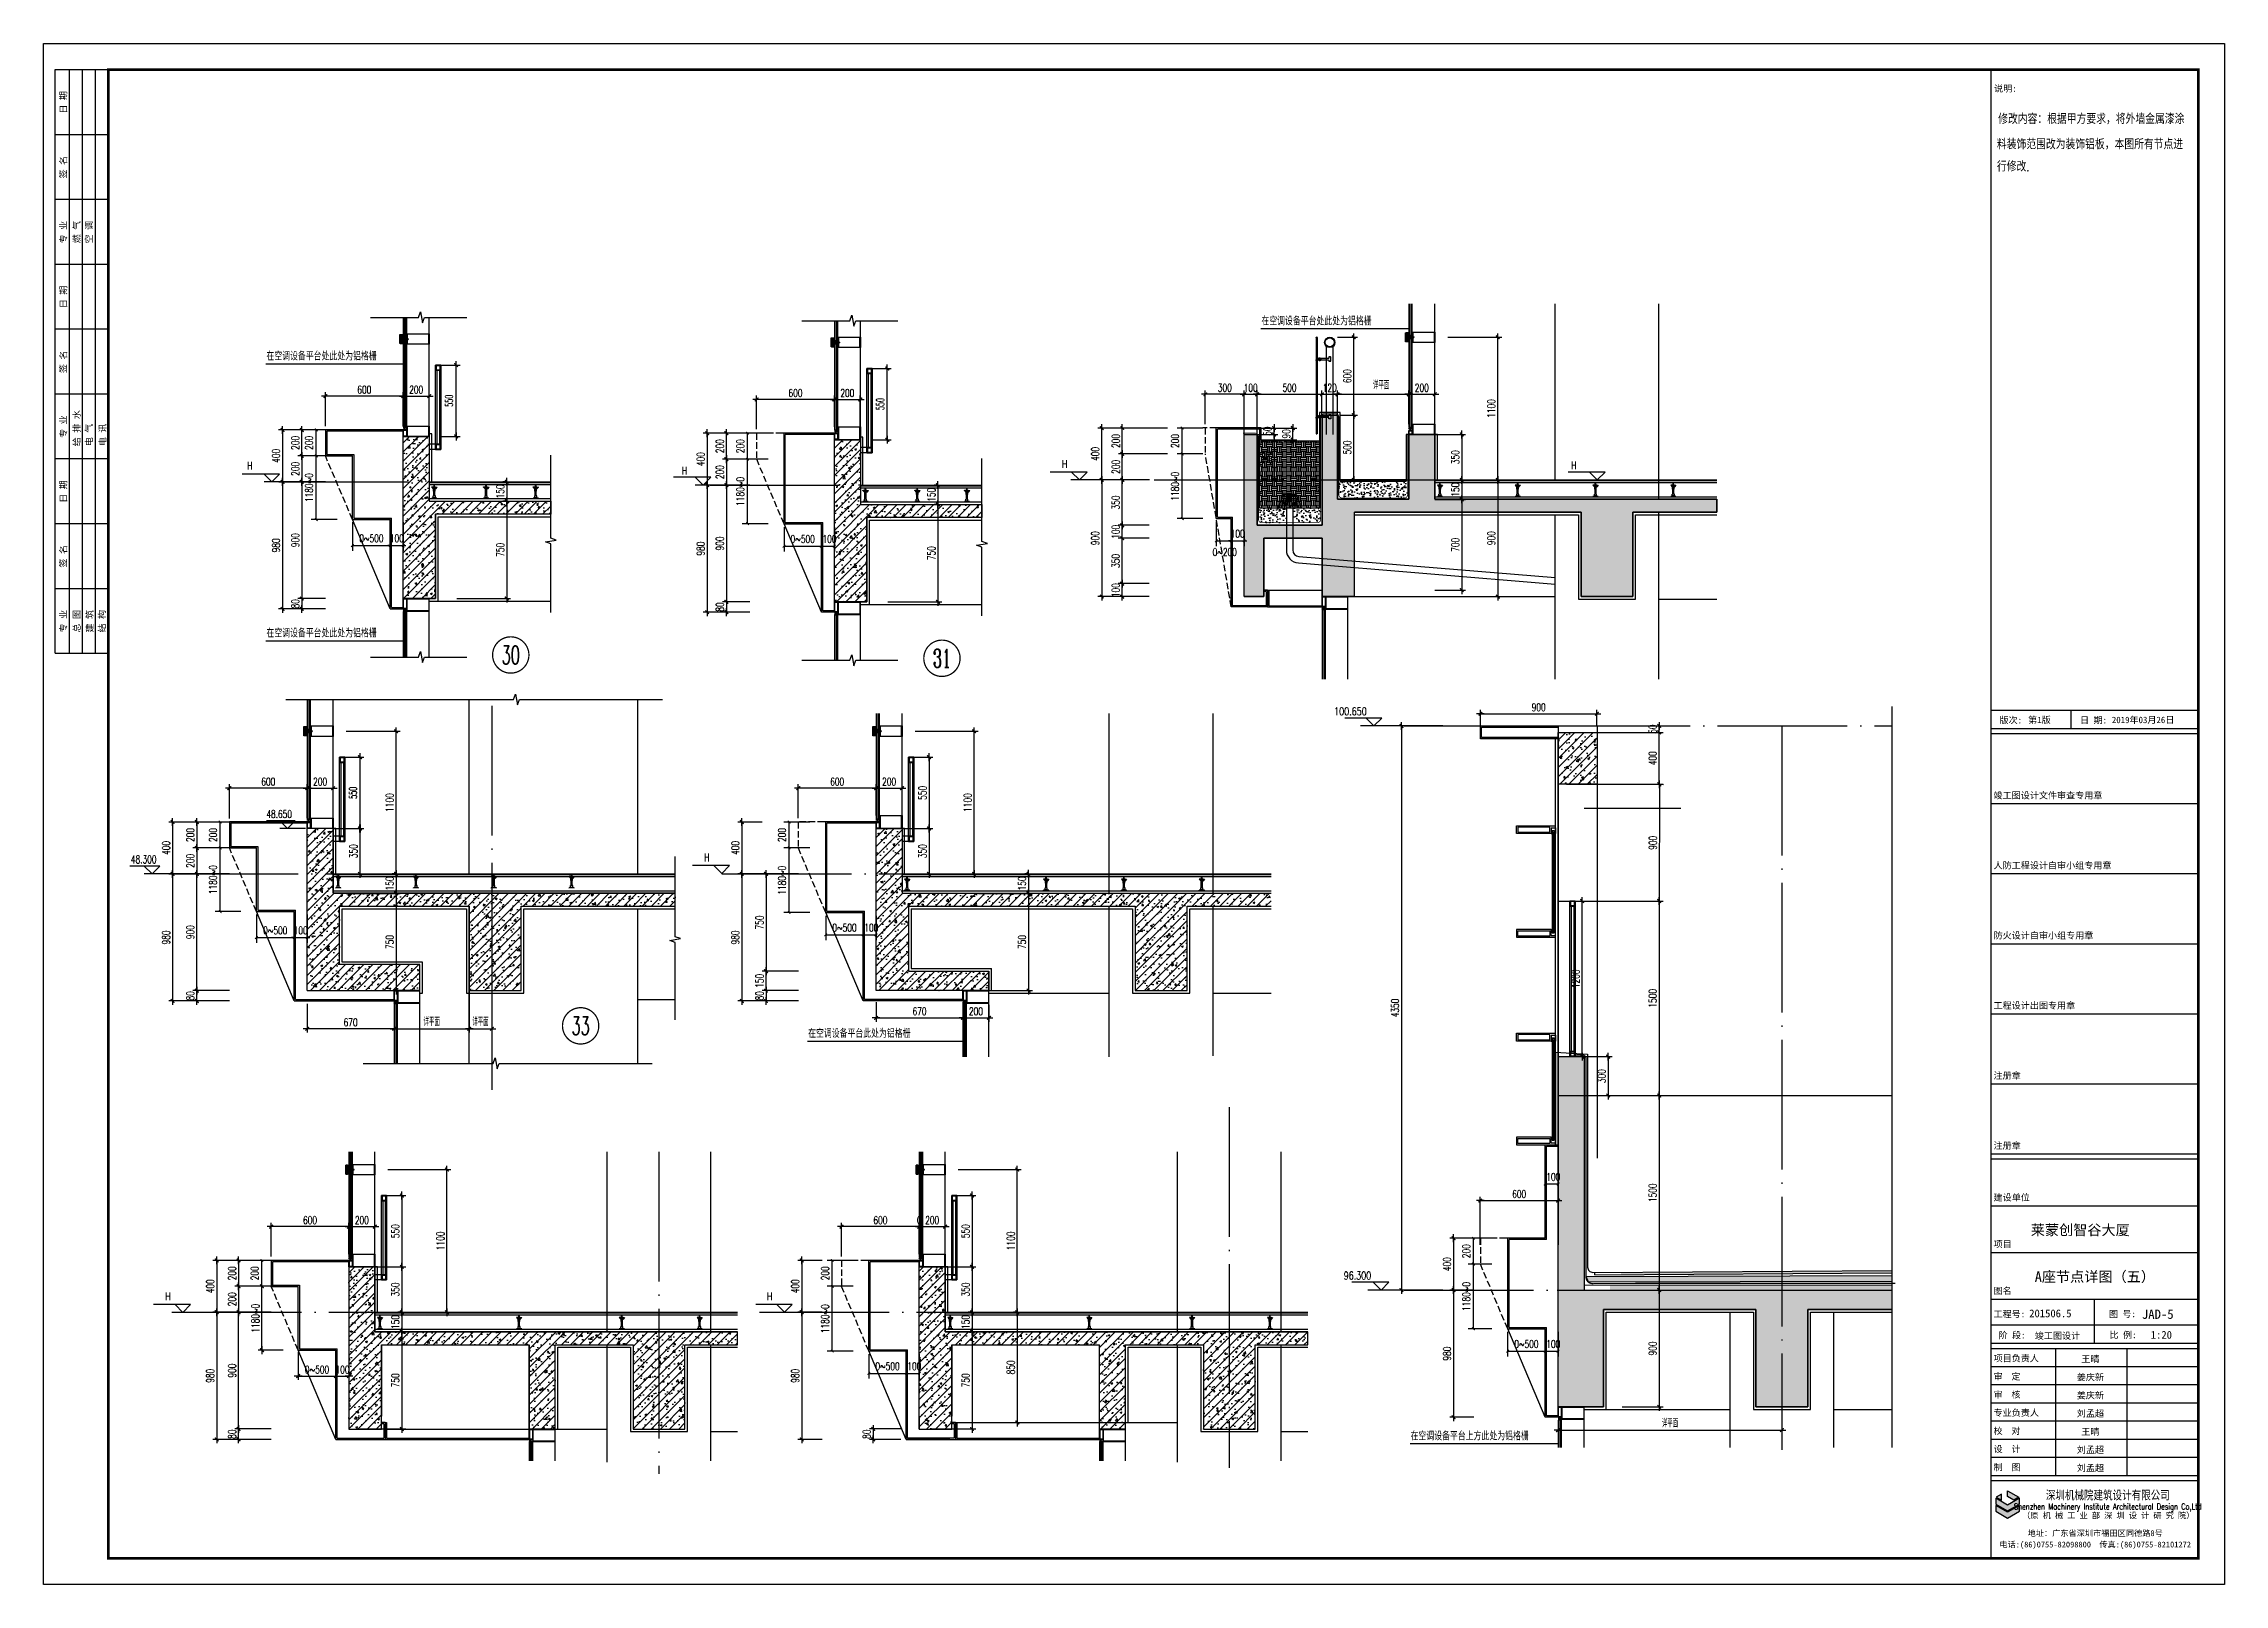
# Model space of a CAD drawing. Extents: x 1980812 to 2578970, y -669191 to 284498.
# Drawn here: x 2419170 to 2435990, y -405922 to -394042 of the extents above; entities that cross this region are included whole.
import ezdxf
from ezdxf.enums import TextEntityAlignment as Align

# ---------------------------------------------------------------- set-up
doc = ezdxf.new("R2010")
doc.units = 0
doc.header["$LTSCALE"] = 1000
doc.header["$MEASUREMENT"] = 0
for name, pattern in [('CENTER', [2, 1.25, -0.25, 0.25, -0.25]), ('DASH', [0.35, 0.25, -0.1]), ('DOTE', [2.42, 2, -0.2, 0.02, -0.2]), ('HIDDEN', [0.375, 0.25, -0.125]), ('HIDDEN2', [0.1875, 0.125, -0.0625])]:
    doc.linetypes.add(name, pattern=pattern)
for name, color, linetype in [('A-SECT-MBND-FINE', 252, 'Continuous'), ('A-SECT-MCUT', 1, 'Continuous'), ('A-SECT-MCUT-FINE', 137, 'Continuous'), ('AXIS', 3, 'Continuous'), ('BH', 191, 'Continuous'), ('DIM_ELEV', 3, 'Continuous'), ('DIM_IDEN', 3, 'Continuous'), ('DIM_LEAD', 3, 'Continuous'), ('DIM_SYMB', 3, 'Continuous'), ('dote', 1, 'DOTE'), ('ELEV-4-RAIL', 251, 'Continuous'), ('PUB_DIM', 3, 'Continuous'), ('PUB_TEXT', 7, 'Continuous'), ('SF', 1, 'Continuous'), ('TEXT', 7, 'Continuous'), ('TK', 1, 'Continuous'), ('WALL', 4, 'Continuous'), ('WINDOW', 2, 'Continuous'), ('保温板', 20, 'Continuous'), ('可见看线', 63, 'Continuous'), ('建筑辅助线', 231, 'Continuous'), ('柱墙填充', 181, 'Continuous'), ('栏杆', 143, 'Continuous'), ('看线', 66, 'Continuous'), ('详细标注', 231, 'Continuous'), ('铝板', 31, 'Continuous'), ('防水卷材', 6, 'DASH'), ('面层', 31, 'Continuous')]:
    doc.layers.add(name, color=color, linetype=linetype)
doc.styles.add('_TCH_DIM', font='SIMPLEX', dxfattribs={"bigfont": 'GBCBIG'})
doc.styles.add('_TCH_DIM_T3', font='SIMPLEX', dxfattribs={"width": 0.705882, "bigfont": 'GBCBIG'})
doc.styles.add('COMP', font='COMPLEX.shx', dxfattribs={"bigfont": 'hztxt'})
doc.styles.add('DIM_FONT', font='SIMPLEX', dxfattribs={"width": 0.7, "bigfont": 'GBCBIG'})
doc.styles.add('FSJ-SHX', font='txtw.shx', dxfattribs={"width": 0.75, "bigfont": 'hztxtw.shx'})
doc.styles.add('HEITI', font='simplex.shx', dxfattribs={"width": 0.6, "bigfont": 'hztxt.shx'})
doc.styles.add('HZTXTW', font='txtw.shx', dxfattribs={"width": 0.6, "bigfont": 'hztxtw.shx'})
doc.styles.add('ROMANS', font='simplex_.ttf', dxfattribs={"width": 0.8, "height": 500})
doc.styles.add('SONGTI', font='NSimSun.ttf', dxfattribs={"width": 1.1})
doc.dimstyles.new('_TCH_ARCH&&20', dxfattribs={"dimtxt": 59.5, "dimasz": 20, "dimexe": 40, "dimexo": 4, "dimgap": 25.25, "dimtad": 1, "dimdec": 0, "dimzin": 0, "dimdsep": 46, "dimtxsty": '_TCH_DIM_T3', "dimblk": 'ARCHTICK', "dimcen": 0.09, "dimclrt": 7, "dimazin": 2, "dimtfac": 1, "dimtdec": 0, "dimtix": 1, "dimtmove": 2, "dimatfit": 3, "dimfxl": 1, "dimtolj": 1, "dimtzin": 0, "dimarcsym": 0})
doc.dimstyles.new('_TCH_ARCH&&20$TCH&&20', dxfattribs={"dimscale": 0.2, "dimtxt": 297.5, "dimasz": 100, "dimexe": 200, "dimexo": 20, "dimgap": 126.25, "dimtad": 1, "dimdec": 0, "dimzin": 0, "dimdsep": 46, "dimtxsty": 'DIM_FONT', "dimblk": 'ARCHTICK', "dimcen": 0.09, "dimclrt": 7, "dimazin": 2, "dimtfac": 1, "dimtdec": 0, "dimtix": 1, "dimtmove": 2, "dimatfit": 3, "dimfxl": 1, "dimtolj": 1, "dimtzin": 0, "dimarcsym": 0})
doc.dimstyles.new('_TCH_ARCH&&20$TCH&&20$TCH&&20', dxfattribs={"dimscale": 0.2, "dimtxt": 297.5, "dimasz": 100, "dimexe": 200, "dimexo": 20, "dimgap": 126.25, "dimtad": 1, "dimdec": 0, "dimzin": 0, "dimdsep": 46, "dimtxsty": 'DIM_FONT', "dimblk": 'ARCHTICK', "dimcen": 0.09, "dimclrt": 7, "dimazin": 2, "dimtfac": 1, "dimtdec": 0, "dimtix": 1, "dimtmove": 2, "dimatfit": 3, "dimfxl": 1, "dimtolj": 1, "dimtzin": 0, "dimarcsym": 0})
doc.dimstyles.new('DIMN20', dxfattribs={"dimscale": 0.2, "dimtxt": 300, "dimasz": 1, "dimexe": 150, "dimexo": 0, "dimgap": 100, "dimtad": 1, "dimdec": 0, "dimzin": 0, "dimdsep": 46, "dimtxsty": 'DIM_FONT', "dimblk1": '_DIMX', "dimblk2": '_DIMX', "dimsah": 1, "dimcen": 0.09, "dimclrd": 256, "dimclre": 256, "dimclrt": 7, "dimadec": 0, "dimazin": 0, "dimtfac": 1, "dimtdec": 0, "dimtix": 1, "dimtmove": 2, "dimatfit": 3, "dimldrblk": '_DIMX', "dimfxl": 150, "dimtolj": 1, "dimtzin": 0, "dimarcsym": 0})
doc.dimstyles.new('DIMN20$TCH&&20', dxfattribs={"dimscale": 0.2, "dimtxt": 300, "dimasz": 1, "dimexe": 150, "dimexo": 0, "dimgap": 100, "dimtad": 1, "dimdec": 0, "dimzin": 0, "dimdsep": 46, "dimtxsty": 'DIM_FONT', "dimblk1": '_DIMX', "dimblk2": '_DIMX', "dimsah": 1, "dimcen": 0.09, "dimclrd": 256, "dimclre": 256, "dimclrt": 7, "dimadec": 0, "dimazin": 0, "dimtfac": 1, "dimtdec": 0, "dimtix": 1, "dimtmove": 2, "dimatfit": 3, "dimldrblk": '_DIMX', "dimfxl": 150, "dimtolj": 1, "dimtzin": 0, "dimarcsym": 0})
pattern_1 = [(45, (-20463.054, 15232.77), (-35.3553391, 35.3553391), []), (50, (-20463.05, 15232.77), (143.4520365, -12.550427), [15, -165]), (355, (-20463.05, 15232.77), (-27.750267, 150.438427), [12, -132]), (100.4514, (-20451.1, 15231.72), (115.701876, 137.8879084), [12.748038, -140.228422]), (46.1842, (-20463.05, 15272.77), (213.44821, -33.103803), [22.5, -247.5]), (96.6356, (-20445.27, 15270), (186.932541, 194.823574), [19.122058, -210.3426]), (351.1842, (-20463.05, 15272.77), (186.93239, 194.82372), [18, -198]), (21, (-20443.05, 15262.77), (119.3814104, -80.523778), [15, -165]), (326, (-20443.05, 15262.77), (48.663066, 145.030009), [12, -132]), (71.4514, (-20433.1, 15256.06), (168.044526, 64.506099), [12.748038, -140.228422]), (37.5, (-20463.054, 15232.77), (2.4319711, 66.5787708), [0, -130.4, 0, -134, 0, -132.5]), (7.5, (-20463.054, 15232.77), (52.6139075, 78.8823424), [0, -76.4, 0, -127.4, 0, -50.5]), (327.5, (-20507.654, 15232.77), (106.7644872, -4.5109743), [0, -50, 0, -156, 0, -207]), (317.5, (-20527.65, 15232.77), (116.637234, 20.0209965), [0, -65, 0, -103.6, 0, -147])]
pattern_2 = [(130, (5225163.2, -1103658.79), (-71.7260183, -6.2752135), [7.5, -82.5]), (185, (5225163.2, -1103658.79), (13.8751334, 75.2192134), [6, -66]), (79.5486, (5225157.22, -1103659.314), (-57.8509382, 68.9439542), [6.374019, -70.1142112]), (133.8158, (5225163.2, -1103638.79), (-106.7241049, -16.5519014), [11.25, -123.75]), (83.3644, (5225154.31, -1103640.17), (-93.4662706, 97.411787), [9.561029, -105.1713]), (188.8158, (5225163.2, -1103638.79), (-93.4661945, 97.41186), [9, -99]), (159, (5225153.2, -1103643.79), (-59.6907052, -40.2618891), [7.5, -82.5]), (214, (5225153.2, -1103643.79), (-24.3315332, 72.5150045), [6, -66]), (108.5486, (5225148.226, -1103647.15), (-84.0222629, 32.2530497), [6.374019, -70.1142112]), (142.5, (5225163.2, -1103658.791), (-1.21598553, 33.28938538), [0, -65.2, 0, -67, 0, -66.25]), (172.5, (5225163.2, -1103658.79), (-26.30695374, 39.4411712), [0, -38.2, 0, -63.7, 0, -25.25]), (212.5, (5225185.5, -1103658.791), (-53.38224362, -2.25548717), [0, -25, 0, -78, 0, -103.5]), (222.5, (5225195.5, -1103658.79), (-58.3186169, 10.0104982), [0, -32.5, 0, -51.8, 0, -73.5])]

msp = doc.modelspace()

# ---------------------------------------------------------------- texts
at = {"layer": 'DIM_ELEV', "color": 7, "style": '_TCH_DIM', "width": 0.705882}
for s, p in [('H', (2420740.1, -397325.2, 0)), ('H', (2424092.4, -397365.2, 0)), ('48.650', (2420888.1, -400012.6, 0)), ('48.300', (2419843.4, -400362.6, 0))]:
    msp.add_text(s, height=59.5, dxfattribs=at).set_placement(p)
at = {"layer": 'TEXT', "style": 'FSJ-SHX', "width": 0.75}
for s, p in [('在空调设备平台处此处为铝格栅', (2428562.4, -396213.6, 0)), ('在空调设备平台处此处为铝格栅', (2420888.6, -396484.2, 0)), ('在空调设备平台处此处为铝格栅', (2420888.6, -398619.9, 0)), ('在空调设备平台此处为铝格栅', (2425066.6, -401707, 0)), ('在空调设备平台上方此处为铝格栅', (2429713.6, -404810.5, 0))]:
    msp.add_text(s, height=60, dxfattribs=at).set_placement(p)
for s, p in [('H', (2427044.7, -397282.7, 0)), ('H', (2430972, -397293.2, 0)), ('100.650', (2429249.3, -399190.8, 0)), ('H', (2424286, -400317.3, 0)), ('96.300', (2429303.6, -403540.8, 0)), ('H', (2420129.3, -403701.9, 0)), ('H', (2424770.4, -403701.7, 0))]:
    msp.add_text(s, height=60, dxfattribs=at).set_placement(p, align=Align.MIDDLE)
at = {"layer": 'TK', "style": 'SONGTI'}
for s, p in [('日 期', (2419347.2, -394582.4)), ('签 名', (2419347.2, -395082.4)), ('专 业', (2419347.2, -395582.4)), ('燃 气', (2419450.7, -395582.4)), ('空 调', (2419545.5, -395582.4)), ('日 期', (2419347.2, -396082.4)), ('签 名', (2419347.2, -396582.4)), ('专 业', (2419347.2, -397082.4)), ('给 排 水', (2419450.7, -397146.7)), ('电 气', (2419545.5, -397146.7)), ('电 讯', (2419650.7, -397146.7)), ('日 期', (2419347.2, -397582.4)), ('签 名', (2419347.2, -398082.4)), ('专 业', (2419347.2, -398582.4)), ('总 图', (2419450.7, -398582.4)), ('建 筑', (2419550.7, -398582.4)), ('结 构', (2419645.5, -398582.4))]:
    msp.add_text(s, height=50, rotation=90, dxfattribs=at).set_placement(p)
for s, p in [('说明:', (2434213.8, -394413.5)), ('版次:', (2434255.7, -399283.8)), ('日 期:', (2434876.5, -399283.8)), ('竣工图设计文件审查专用章', (2434209.6, -399863.8)), ('人防工程设计自审小组专用章', (2434209.6, -400403.8)), ('防火设计自审小组专用章', (2434209.6, -400943.8)), ('工程设计出图专用章', (2434209.6, -401483.8)), ('注册章', (2434209.6, -402023.8)), ('注册章', (2434209.6, -402563.8)), ('建设单位', (2434209.6, -402963.8)), ('项目', (2434209.6, -403323.8)), ('图名', (2434209.6, -403683.8)), ('工程号:', (2434209.6, -403863.3)), ('比 例:', (2435104.7, -404023.8)), ('项目负责人', (2434209.6, -404203.8)), ('审  定', (2434209.6, -404343.8)), ('审  核', (2434209.6, -404483.8)), ('专业负责人', (2434209.6, -404623.8)), ('校  对', (2434209.6, -404763.8)), ('设  计', (2434209.6, -404903.8)), ('制  图', (2434209.6, -405043.8))]:
    msp.add_text(s, height=50, dxfattribs=at).set_placement(p)
at = {"layer": 'TK', "color": 4, "style": 'HZTXTW', "width": 0.7}
for s, p in [('修改内容：根据甲方要求，将外墙金属漆涂', (2434245.4, -394661.5)), ('料装饰范围改为装饰铝板，本图所有节点进', (2434235.6, -394856.8)), ('行修改.', (2434235.6, -395027.9))]:
    msp.add_text(s, height=80, dxfattribs=at).set_placement(p)
at = {"layer": 'TK', "color": 4, "style": 'SONGTI'}
for s, height, p in [('莱蒙创智谷大厦', 80, (2434496.5, -403229)), ('201506.5', 60, (2434484.8, -403862.8))]:
    msp.add_text(s, height=height, dxfattribs=at).set_placement(p)
at = {"layer": 'TK', "style": 'SONGTI'}
for s, p in [('图 号:', (2435203.3, -403837.1)), ('阶 段:', (2434352, -404000.9))]:
    msp.add_text(s, height=50, dxfattribs=at).set_placement(p, align=Align.MIDDLE_CENTER)
at = {"layer": 'TK', "style": 'HEITI', "width": 0.7}
msp.add_text('Shenzhen Machinery Institute Architectural Design Co,Ltd', height=45.8, dxfattribs=at).set_placement((2435091, -405345.4), align=Align.CENTER)
at = {"layer": 'TK'}
for s, height, style, p in [('（原 机 械 工 业 部 深 圳 设 计 研 究 院）', 45.6, 'SONGTI', (2435094.5, -405413.6)), ('深圳机械院建筑设计有限公司', 70, 'HEITI', (2435091, -405274.6)), ('地址：广东省深圳市福田区同德路8号', 45.125, 'SONGTI', (2434993.6, -405550.1)), ('电话:(86)0755-82098800  传真:(86)0755-82101272', 45.125, 'SONGTI', (2434993.6, -405637.3))]:
    msp.add_text(s, height=height, dxfattribs=dict(at, style=style)).set_placement(p, align=Align.CENTER)
at = {"layer": 'TK', "color": 4, "style": 'SONGTI'}
for tag, text, height, p in [('第1版', '版次', 50, (2434563.8, -399255)), ('2019年03月26日', '日期', 50, (2435363.3, -399255)), ('A座节点详图（五）', '图纸名称', 80, (2434991.3, -403548.1)), ('JAD-5', 'JS-01', 72, (2435476.2, -403839.5)), ('竣工图设计', '施工图', 50, (2434702.8, -404003.8)), ('王晴', '姓名', 50, (2434956.6, -404183.2)), ('姜庆新', '姓名', 50, (2434956.6, -404323.2)), ('姜庆新', '姓名', 50, (2434956.6, -404463.2)), ('刘孟超', '姓名', 50, (2434956.6, -404603.2)), ('刘孟超', '姓名', 50, (2434956.6, -404883.2)), ('王晴', '姓名', 50, (2434956.6, -404743.2)), ('刘孟超', '姓名', 50, (2434956.6, -405023.2))]:
    msp.add_attdef(tag, text=text, height=height, dxfattribs=at).set_placement(p, align=Align.MIDDLE)
msp.add_attdef('1:20', text='1:100', height=60, dxfattribs=at).set_placement((2435585.9, -404028), align=Align.RIGHT)

# ---------------------------------------------------------------- blocks, each defined once
blk = doc.blocks.new('_INDEX1')
at = {"const_width": 0.035}
blk.add_lwpolyline([(-0.5, 0, 1), (0.5, 0, 1)], format="xyb", close=True, dxfattribs=at)
at = {"style": 'COMP', "width": 2.333333}
blk.add_attdef('1', text='', height=0.5, dxfattribs=at).set_placement((-0.25, -0.25), (0.25, -0.25), align=Align.FIT)
blk = doc.blocks.new('_DIMX')
blk.add_line((-150, 0), (150, 0))
at = {"const_width": 50}
blk.add_lwpolyline([(-70, -70), (70, 70)], dxfattribs=at)
blk = doc.blocks.new('*D2282')
at = {"layer": 'Defpoints', "color": 0, "transparency": 16777216}
for p in [(2425682, -397596), (2425682, -398346, 0), (2426068, -398346)]:
    blk.add_point(p, dxfattribs=at)
at = {"layer": '详细标注', "lineweight": -2, "transparency": 16777216}
for p, q in [((2425682, -397596), (2426098, -397596)), ((2426068, -397596), (2426068, -398346)), ((2425682, -398346), (2426098, -398346))]:
    blk.add_line(p, q, dxfattribs=at)
at = {"layer": '详细标注', "lineweight": -2, "transparency": 16777216, "xscale": 0.2, "yscale": 0.2, "zscale": 0.2}
for p, rotation in [((2426068, -397596), 90), ((2426068, -398346), 270)]:
    blk.add_blockref('_DIMX', p, dxfattribs=dict(at, rotation=rotation))
at = {"layer": '详细标注', "color": 7, "transparency": 16777216, "insert": (2426018, -397971), "char_height": 60, "attachment_point": 5, "rotation": 90, "style": 'DIM_FONT'}
blk.add_mtext('\\A1;750', dxfattribs=at)
blk = doc.blocks.new('*D2283')
at = {"layer": 'Defpoints', "color": 0, "transparency": 16777216}
for p in [(2426068, -397446), (2426068, -397596), (2426068, -397596)]:
    blk.add_point(p, dxfattribs=at)
at = {"layer": '详细标注', "lineweight": -2, "transparency": 16777216}
for p, q in [((2426068, -397446), (2426038, -397446)), ((2426068, -397446), (2426068, -397596)), ((2426068, -397596), (2426038, -397596))]:
    blk.add_line(p, q, dxfattribs=at)
at = {"layer": '详细标注', "lineweight": -2, "transparency": 16777216, "xscale": 0.2, "yscale": 0.2, "zscale": 0.2}
for p, rotation in [((2426068, -397446), 90), ((2426068, -397596), 270)]:
    blk.add_blockref('_DIMX', p, dxfattribs=dict(at, rotation=rotation))
at = {"layer": '详细标注', "color": 7, "transparency": 16777216, "insert": (2426018, -397521), "char_height": 60, "attachment_point": 5, "rotation": 90, "style": 'DIM_FONT'}
blk.add_mtext('\\A1;150', dxfattribs=at)
blk = doc.blocks.new('*D2284')
at = {"layer": 'Defpoints', "color": 0, "transparency": 16777216}
for p in [(2424436, -397046), (2424618, -397046), (2424618, -397246)]:
    blk.add_point(p, dxfattribs=at)
at = {"layer": '详细标注', "lineweight": -2, "transparency": 16777216}
for p, q in [((2424618, -397046), (2424406, -397046)), ((2424436, -397246), (2424436, -397046)), ((2424618, -397246), (2424406, -397246))]:
    blk.add_line(p, q, dxfattribs=at)
at = {"layer": '详细标注', "lineweight": -2, "transparency": 16777216, "xscale": 0.2, "yscale": 0.2, "zscale": 0.2}
for p, rotation in [((2424436, -397046), 90), ((2424436, -397246), 270)]:
    blk.add_blockref('_DIMX', p, dxfattribs=dict(at, rotation=rotation))
at = {"layer": '详细标注', "color": 7, "transparency": 16777216, "insert": (2424386, -397146), "char_height": 60, "attachment_point": 5, "rotation": 90, "style": 'DIM_FONT'}
blk.add_mtext('\\A1;200', dxfattribs=at)
blk = doc.blocks.new('*D2285')
at = {"layer": 'Defpoints', "color": 0, "transparency": 16777216}
for p in [(2424618, -397246), (2424436, -397446), (2424516, -397446, 0)]:
    blk.add_point(p, dxfattribs=at)
at = {"layer": '详细标注', "lineweight": -2, "transparency": 16777216}
for p, q in [((2424618, -397246), (2424406, -397246)), ((2424436, -397246), (2424436, -397446)), ((2424516, -397446), (2424406, -397446))]:
    blk.add_line(p, q, dxfattribs=at)
at = {"layer": '详细标注', "lineweight": -2, "transparency": 16777216, "xscale": 0.2, "yscale": 0.2, "zscale": 0.2}
for p, rotation in [((2424436, -397246), 90), ((2424436, -397446), 270)]:
    blk.add_blockref('_DIMX', p, dxfattribs=dict(at, rotation=rotation))
at = {"layer": '详细标注', "color": 7, "transparency": 16777216, "insert": (2424386, -397346), "char_height": 60, "attachment_point": 5, "rotation": 90, "style": 'DIM_FONT'}
blk.add_mtext('\\A1;200', dxfattribs=at)
blk = doc.blocks.new('*D2286')
at = {"layer": 'Defpoints', "color": 0, "transparency": 16777216}
for p in [(2424618, -397446), (2424436, -398346), (2424618, -398346)]:
    blk.add_point(p, dxfattribs=at)
at = {"layer": '详细标注', "lineweight": -2, "transparency": 16777216}
for p, q in [((2424618, -397446), (2424406, -397446)), ((2424436, -397446), (2424436, -398346)), ((2424618, -398346), (2424406, -398346))]:
    blk.add_line(p, q, dxfattribs=at)
at = {"layer": '详细标注', "lineweight": -2, "transparency": 16777216, "xscale": 0.2, "yscale": 0.2, "zscale": 0.2}
for p, rotation in [((2424436, -397446), 90), ((2424436, -398346), 270)]:
    blk.add_blockref('_DIMX', p, dxfattribs=dict(at, rotation=rotation))
at = {"layer": '详细标注', "color": 7, "transparency": 16777216, "insert": (2424386, -397896), "char_height": 60, "attachment_point": 5, "rotation": 90, "style": 'DIM_FONT'}
blk.add_mtext('\\A1;900', dxfattribs=at)
blk = doc.blocks.new('*D2287')
at = {"layer": 'Defpoints', "color": 0, "transparency": 16777216}
for p in [(2424406, -397046), (2424288, -397446), (2424406, -397446)]:
    blk.add_point(p, dxfattribs=at)
at = {"layer": '详细标注', "lineweight": -2, "transparency": 16777216}
for p, q in [((2424406, -397046), (2424258, -397046)), ((2424288, -397046), (2424288, -397446)), ((2424406, -397446), (2424258, -397446))]:
    blk.add_line(p, q, dxfattribs=at)
at = {"layer": '详细标注', "lineweight": -2, "transparency": 16777216, "xscale": 0.2, "yscale": 0.2, "zscale": 0.2}
for p, rotation in [((2424288, -397046), 90), ((2424288, -397446), 270)]:
    blk.add_blockref('_DIMX', p, dxfattribs=dict(at, rotation=rotation))
at = {"layer": '详细标注', "color": 7, "transparency": 16777216, "insert": (2424238, -397246), "char_height": 60, "attachment_point": 5, "rotation": 90, "style": 'DIM_FONT'}
blk.add_mtext('\\A1;400', dxfattribs=at)
blk = doc.blocks.new('*D2288')
at = {"layer": 'Defpoints', "color": 0, "transparency": 16777216}
for p in [(2424406, -397446), (2424288, -398426), (2424406, -398426)]:
    blk.add_point(p, dxfattribs=at)
at = {"layer": '详细标注', "lineweight": -2, "transparency": 16777216}
for p, q in [((2424406, -397446), (2424258, -397446)), ((2424288, -397446), (2424288, -398426)), ((2424406, -398426), (2424258, -398426))]:
    blk.add_line(p, q, dxfattribs=at)
at = {"layer": '详细标注', "lineweight": -2, "transparency": 16777216, "xscale": 0.2, "yscale": 0.2, "zscale": 0.2}
for p, rotation in [((2424288, -397446), 90), ((2424288, -398426), 270)]:
    blk.add_blockref('_DIMX', p, dxfattribs=dict(at, rotation=rotation))
at = {"layer": '详细标注', "color": 7, "transparency": 16777216, "insert": (2424238, -397936), "char_height": 60, "attachment_point": 5, "rotation": 90, "style": 'DIM_FONT'}
blk.add_mtext('\\A1;980', dxfattribs=at)
blk = doc.blocks.new('*D2289')
at = {"layer": 'Defpoints', "color": 0, "transparency": 16777216}
for p in [(2424669, -396786), (2424669, -397016), (2425269, -396997, 0)]:
    blk.add_point(p, dxfattribs=at)
at = {"layer": '详细标注', "lineweight": -2, "transparency": 16777216}
for p, q in [((2424669, -397016), (2424669, -396756)), ((2425269, -396997), (2425269, -396756)), ((2425269, -396786), (2424670, -396786))]:
    blk.add_line(p, q, dxfattribs=at)
at = {"layer": '详细标注', "lineweight": -2, "transparency": 16777216, "xscale": 0.2, "yscale": 0.2, "zscale": 0.2, "rotation": 180}
blk.add_blockref('_DIMX', (2424669, -396786), dxfattribs=at)
at = {"layer": '详细标注', "lineweight": -2, "transparency": 16777216, "xscale": 0.2, "yscale": 0.2, "zscale": 0.2}
blk.add_blockref('_DIMX', (2425269, -396786), dxfattribs=at)
at = {"layer": '详细标注', "color": 7, "transparency": 16777216, "insert": (2424969, -396736), "char_height": 60, "attachment_point": 5, "style": 'DIM_FONT'}
blk.add_mtext('\\A1;600', dxfattribs=at)
blk = doc.blocks.new('*D2290')
at = {"layer": 'Defpoints', "color": 0, "transparency": 16777216}
for p in [(2425469, -396786), (2425269, -396997, 0), (2425469, -396997, 0)]:
    blk.add_point(p, dxfattribs=at)
at = {"layer": '详细标注', "lineweight": -2, "transparency": 16777216}
for p, q in [((2425269, -396997), (2425269, -396756)), ((2425469, -396997), (2425469, -396756)), ((2425270, -396786), (2425469, -396786))]:
    blk.add_line(p, q, dxfattribs=at)
at = {"layer": '详细标注', "lineweight": -2, "transparency": 16777216, "xscale": 0.2, "yscale": 0.2, "zscale": 0.2, "rotation": 180}
blk.add_blockref('_DIMX', (2425269, -396786), dxfattribs=at)
at = {"layer": '详细标注', "lineweight": -2, "transparency": 16777216, "xscale": 0.2, "yscale": 0.2, "zscale": 0.2}
blk.add_blockref('_DIMX', (2425469, -396786), dxfattribs=at)
at = {"layer": '详细标注', "color": 7, "transparency": 16777216, "insert": (2425369, -396736), "char_height": 60, "attachment_point": 5, "style": 'DIM_FONT'}
blk.add_mtext('\\A1;200', dxfattribs=at)
blk = doc.blocks.new('A$C573D0ACE')
at = {"layer": '建筑辅助线'}
for p, q in [((-40, 89), (-40, 90)), ((-29, 89), (-40, 89)), ((-40, 89), (-29, 76)), ((-28, 6), (-40, 3)), ((-40, 0), (-40, 3)), ((0, 3), (-40, 3)), ((-11, 89), (-29, 89)), ((-29, 88), (-29, 89)), ((-11, 88), (-29, 88)), ((-29, 76), (-26, 72)), ((-26, 65), (-28, 88)), ((-28, 6), (-28, 21)), ((-12, 21), (-28, 21)), ((-12, 6), (-28, 6)), ((-14, 65), (-26, 65)), ((-26, 58), (-26, 65)), ((-14, 58), (-26, 58)), ((-24, 21), (-24, 58)), ((-16, 25), (-24, 26)), ((-16, 24), (-24, 25)), ((-16, 23), (-24, 24)), ((-16, 22), (-24, 23)), ((-16, 21), (-24, 22)), ((-22, 90), (-22, 105)), ((-18, 105), (-22, 105)), ((-22, 58), (-22, 65)), ((-21, 72), (-21, 88)), ((-20, 72), (-21, 72)), ((-20, 105), (-20, 110)), ((-20, 72), (-20, 88)), ((-18, 90), (-18, 105)), ((-18, 58), (-18, 65)), ((-16, 21), (-16, 58)), ((-14, 65), (-12, 88)), ((-11, 76), (-14, 72)), ((-14, 58), (-14, 65)), ((-12, 6), (-12, 21)), ((0, 3), (-12, 6)), ((-11, 88), (-11, 89)), ((-11, 89), (0, 89)), ((0, 89), (-11, 76)), ((0, 89), (0, 90)), ((0, 0), (0, 3))]:
    blk.add_line(p, q, dxfattribs=at)
blk = doc.blocks.new('M5x45_Pan')
at = {"color": 8, "linetype": 'HIDDEN'}
for p, q in [((0, 2), (45, 2)), ((44, -3), (44, 2)), ((0, -2), (45, -2))]:
    blk.add_line(p, q, dxfattribs=at)
at = {"color": 0, "linetype": 'ByBlock'}
blk.add_lwpolyline([(-1, -5), (0, -5), (0, 5), (-1, 5, 0.228537), (-2, 4, 0.349288), (-2, -4, 0.228537)], format="xyb", close=True, dxfattribs=at)
at = {"color": 8, "linetype": 'HIDDEN2'}
blk.add_lwpolyline([(-4, 1), (-2, 1), (-2, -1), (-4, -1)], dxfattribs=at)
at = {"color": 8, "linetype": 'ByBlock'}
blk.add_lwpolyline([(0, 2), (44, 2), (45, 2), (45, -2), (44, -3), (0, -3)], dxfattribs=at)
at = {"layer": 'TEXT', "color": 8, "linetype": 'CENTER'}
blk.add_line((48, 0), (-7, 0), dxfattribs=at)
at = {"layer": 'Defpoints', "color": 8, "style": 'ROMANS', "width": 0.8}
blk.add_text('M5x45', height=1, rotation=90, dxfattribs=at).set_placement((-1, 0), align=Align.MIDDLE)
blk = doc.blocks.new('A$C32E42E09')
at = {"layer": '栏杆', "color": 2}
for p, q in [((60, 763), (60, 193)), ((80, 763), (80, 193))]:
    blk.add_line(p, q, dxfattribs=at)
at = {"layer": '栏杆'}
for p, q in [((50, 193), (0, 193)), ((50, 153), (0, 153))]:
    blk.add_line(p, q, dxfattribs=at)
blk.add_lwpolyline([(50, 153), (50, 803), (90, 803), (90, 153)], dxfattribs=at)
at = {"layer": '栏杆', "color": 2}
for points in [[(50, 763), (90, 763), (90, 803), (50, 803)], [(55, 768), (85, 768), (85, 798), (55, 798)], [(50, 153), (90, 153), (90, 193), (50, 193)], [(55, 158), (85, 158), (85, 188), (55, 188)]]:
    blk.add_lwpolyline(points, close=True, dxfattribs=at)
blk = doc.blocks.new('*D1313')
at = {"layer": 'Defpoints', "color": 0, "transparency": 16777216}
for p in [(-11417, 120874, 0), (-11299, 120874), (-11417, 120324, 0)]:
    blk.add_point(p, dxfattribs=at)
at = {"layer": '详细标注', "lineweight": -2, "transparency": 16777216}
for p, q in [((-11417, 120874), (-11269, 120874)), ((-11299, 120325), (-11299, 120874)), ((-11417, 120324), (-11269, 120324))]:
    blk.add_line(p, q, dxfattribs=at)
at = {"layer": '详细标注', "lineweight": -2, "transparency": 16777216, "xscale": 0.2, "yscale": 0.2, "zscale": 0.2}
for p, rotation in [((-11299, 120874), 90), ((-11299, 120324), 270)]:
    blk.add_blockref('_DIMX', p, dxfattribs=dict(at, rotation=rotation))
at = {"layer": '详细标注', "color": 7, "transparency": 16777216, "insert": (-11354, 120599), "char_height": 60, "attachment_point": 5, "rotation": 90, "style": 'HZTXTW'}
blk.add_mtext('\\A1;550', dxfattribs=at)
blk = doc.blocks.new('*D2257')
at = {"layer": 'Defpoints', "color": 0, "transparency": 16777216}
for p in [(2422356, -397571), (2422356, -398321, 0), (2422742, -398321)]:
    blk.add_point(p, dxfattribs=at)
at = {"layer": '详细标注', "lineweight": -2, "transparency": 16777216}
for p, q in [((2422356, -397571), (2422772, -397571)), ((2422742, -397571), (2422742, -398320)), ((2422356, -398321), (2422772, -398321))]:
    blk.add_line(p, q, dxfattribs=at)
at = {"layer": '详细标注', "lineweight": -2, "transparency": 16777216, "xscale": 0.2, "yscale": 0.2, "zscale": 0.2}
for p, rotation in [((2422742, -397571), 90), ((2422742, -398321), 270)]:
    blk.add_blockref('_DIMX', p, dxfattribs=dict(at, rotation=rotation))
at = {"layer": '详细标注', "color": 7, "transparency": 16777216, "insert": (2422692, -397946), "char_height": 60, "attachment_point": 5, "rotation": 90, "style": 'DIM_FONT'}
blk.add_mtext('\\A1;750', dxfattribs=at)
blk = doc.blocks.new('*D2258')
at = {"layer": 'Defpoints', "color": 0, "transparency": 16777216}
for p in [(2422742, -397420), (2422742, -397571), (2422742, -397571)]:
    blk.add_point(p, dxfattribs=at)
at = {"layer": '详细标注', "lineweight": -2, "transparency": 16777216}
for p, q in [((2422742, -397420), (2422712, -397420)), ((2422742, -397420), (2422742, -397570)), ((2422742, -397571), (2422712, -397571))]:
    blk.add_line(p, q, dxfattribs=at)
at = {"layer": '详细标注', "lineweight": -2, "transparency": 16777216, "xscale": 0.2, "yscale": 0.2, "zscale": 0.2}
for p, rotation in [((2422742, -397420), 90), ((2422742, -397571), 270)]:
    blk.add_blockref('_DIMX', p, dxfattribs=dict(at, rotation=rotation))
at = {"layer": '详细标注', "color": 7, "transparency": 16777216, "insert": (2422692, -397495), "char_height": 60, "attachment_point": 5, "rotation": 90, "style": 'DIM_FONT'}
blk.add_mtext('\\A1;150', dxfattribs=at)
blk = doc.blocks.new('*D2259')
at = {"layer": 'Defpoints', "color": 0, "transparency": 16777216}
for p in [(2421161, -397021), (2421344, -397021), (2421344, -397221)]:
    blk.add_point(p, dxfattribs=at)
at = {"layer": '详细标注', "lineweight": -2, "transparency": 16777216}
for p, q in [((2421344, -397021), (2421131, -397021)), ((2421161, -397220), (2421161, -397021)), ((2421344, -397221), (2421131, -397221))]:
    blk.add_line(p, q, dxfattribs=at)
at = {"layer": '详细标注', "lineweight": -2, "transparency": 16777216, "xscale": 0.2, "yscale": 0.2, "zscale": 0.2}
for p, rotation in [((2421161, -397021), 90), ((2421161, -397221), 270)]:
    blk.add_blockref('_DIMX', p, dxfattribs=dict(at, rotation=rotation))
at = {"layer": '详细标注', "color": 7, "transparency": 16777216, "insert": (2421111, -397121), "char_height": 60, "attachment_point": 5, "rotation": 90, "style": 'DIM_FONT'}
blk.add_mtext('\\A1;200', dxfattribs=at)
blk = doc.blocks.new('*D2260')
at = {"layer": 'Defpoints', "color": 0, "transparency": 16777216}
for p in [(2421344, -397221), (2421161, -397421), (2421241, -397421, 0)]:
    blk.add_point(p, dxfattribs=at)
at = {"layer": '详细标注', "lineweight": -2, "transparency": 16777216}
for p, q in [((2421344, -397221), (2421131, -397221)), ((2421161, -397221), (2421161, -397420)), ((2421241, -397421), (2421131, -397421))]:
    blk.add_line(p, q, dxfattribs=at)
at = {"layer": '详细标注', "lineweight": -2, "transparency": 16777216, "xscale": 0.2, "yscale": 0.2, "zscale": 0.2}
for p, rotation in [((2421161, -397221), 90), ((2421161, -397421), 270)]:
    blk.add_blockref('_DIMX', p, dxfattribs=dict(at, rotation=rotation))
at = {"layer": '详细标注', "color": 7, "transparency": 16777216, "insert": (2421111, -397321), "char_height": 60, "attachment_point": 5, "rotation": 90, "style": 'DIM_FONT'}
blk.add_mtext('\\A1;200', dxfattribs=at)
blk = doc.blocks.new('*D2261')
at = {"layer": 'Defpoints', "color": 0, "transparency": 16777216}
for p in [(2421344, -397421), (2421161, -398321), (2421344, -398321)]:
    blk.add_point(p, dxfattribs=at)
at = {"layer": '详细标注', "lineweight": -2, "transparency": 16777216}
for p, q in [((2421344, -397421), (2421131, -397421)), ((2421161, -397421), (2421161, -398320)), ((2421344, -398321), (2421131, -398321))]:
    blk.add_line(p, q, dxfattribs=at)
at = {"layer": '详细标注', "lineweight": -2, "transparency": 16777216, "xscale": 0.2, "yscale": 0.2, "zscale": 0.2}
for p, rotation in [((2421161, -397421), 90), ((2421161, -398321), 270)]:
    blk.add_blockref('_DIMX', p, dxfattribs=dict(at, rotation=rotation))
at = {"layer": '详细标注', "color": 7, "transparency": 16777216, "insert": (2421111, -397871), "char_height": 60, "attachment_point": 5, "rotation": 90, "style": 'DIM_FONT'}
blk.add_mtext('\\A1;900', dxfattribs=at)
blk = doc.blocks.new('*D2262')
at = {"layer": 'Defpoints', "color": 0, "transparency": 16777216}
for p in [(2421131, -397021), (2421013, -397421), (2421131, -397421)]:
    blk.add_point(p, dxfattribs=at)
at = {"layer": '详细标注', "lineweight": -2, "transparency": 16777216}
for p, q in [((2421131, -397021), (2420983, -397021)), ((2421013, -397021), (2421013, -397420)), ((2421131, -397421), (2420983, -397421))]:
    blk.add_line(p, q, dxfattribs=at)
at = {"layer": '详细标注', "lineweight": -2, "transparency": 16777216, "xscale": 0.2, "yscale": 0.2, "zscale": 0.2}
for p, rotation in [((2421013, -397021), 90), ((2421013, -397421), 270)]:
    blk.add_blockref('_DIMX', p, dxfattribs=dict(at, rotation=rotation))
at = {"layer": '详细标注', "color": 7, "transparency": 16777216, "insert": (2420963, -397221), "char_height": 60, "attachment_point": 5, "rotation": 90, "style": 'DIM_FONT'}
blk.add_mtext('\\A1;400', dxfattribs=at)
blk = doc.blocks.new('*D2263')
at = {"layer": 'Defpoints', "color": 0, "transparency": 16777216}
for p in [(2421131, -397421), (2421013, -398401), (2421131, -398401)]:
    blk.add_point(p, dxfattribs=at)
at = {"layer": '详细标注', "lineweight": -2, "transparency": 16777216}
for p, q in [((2421131, -397421), (2420983, -397421)), ((2421013, -397421), (2421013, -398400)), ((2421131, -398401), (2420983, -398401))]:
    blk.add_line(p, q, dxfattribs=at)
at = {"layer": '详细标注', "lineweight": -2, "transparency": 16777216, "xscale": 0.2, "yscale": 0.2, "zscale": 0.2}
for p, rotation in [((2421013, -397421), 90), ((2421013, -398401), 270)]:
    blk.add_blockref('_DIMX', p, dxfattribs=dict(at, rotation=rotation))
at = {"layer": '详细标注', "color": 7, "transparency": 16777216, "insert": (2420963, -397911), "char_height": 60, "attachment_point": 5, "rotation": 90, "style": 'DIM_FONT'}
blk.add_mtext('\\A1;980', dxfattribs=at)
blk = doc.blocks.new('*D2264')
at = {"layer": 'Defpoints', "color": 0, "transparency": 16777216}
for p in [(2421344, -396760), (2421344, -396991), (2421944, -396991)]:
    blk.add_point(p, dxfattribs=at)
at = {"layer": '详细标注', "lineweight": -2, "transparency": 16777216}
for p, q in [((2421344, -396991), (2421344, -396730)), ((2421944, -396760), (2421344, -396760)), ((2421944, -396991), (2421944, -396730))]:
    blk.add_line(p, q, dxfattribs=at)
at = {"layer": '详细标注', "lineweight": -2, "transparency": 16777216, "xscale": 0.2, "yscale": 0.2, "zscale": 0.2, "rotation": 180}
blk.add_blockref('_DIMX', (2421344, -396760), dxfattribs=at)
at = {"layer": '详细标注', "lineweight": -2, "transparency": 16777216, "xscale": 0.2, "yscale": 0.2, "zscale": 0.2}
blk.add_blockref('_DIMX', (2421944, -396760), dxfattribs=at)
at = {"layer": '详细标注', "color": 7, "transparency": 16777216, "insert": (2421644, -396710), "char_height": 60, "attachment_point": 5, "style": 'DIM_FONT'}
blk.add_mtext('\\A1;600', dxfattribs=at)
blk = doc.blocks.new('*D2265')
at = {"layer": 'Defpoints', "color": 0, "transparency": 16777216}
for p in [(2422144, -396760), (2421944, -396991), (2422144, -396991, 0)]:
    blk.add_point(p, dxfattribs=at)
at = {"layer": '详细标注', "lineweight": -2, "transparency": 16777216}
for p, q in [((2421944, -396991), (2421944, -396730)), ((2421944, -396760), (2422144, -396760)), ((2422144, -396991), (2422144, -396730))]:
    blk.add_line(p, q, dxfattribs=at)
at = {"layer": '详细标注', "lineweight": -2, "transparency": 16777216, "xscale": 0.2, "yscale": 0.2, "zscale": 0.2, "rotation": 180}
blk.add_blockref('_DIMX', (2421944, -396760), dxfattribs=at)
at = {"layer": '详细标注', "lineweight": -2, "transparency": 16777216, "xscale": 0.2, "yscale": 0.2, "zscale": 0.2}
blk.add_blockref('_DIMX', (2422144, -396760), dxfattribs=at)
at = {"layer": '详细标注', "color": 7, "transparency": 16777216, "insert": (2422044, -396710), "char_height": 60, "attachment_point": 5, "style": 'DIM_FONT'}
blk.add_mtext('\\A1;200', dxfattribs=at)
blk = doc.blocks.new('*D2266')
at = {"layer": 'Defpoints', "color": 0, "transparency": 16777216}
for p in [(2421503, -400594), (2421503, -401344, 0), (2421889, -401344)]:
    blk.add_point(p, dxfattribs=at)
at = {"layer": '详细标注', "lineweight": -2, "transparency": 16777216}
for p, q in [((2421503, -400594), (2421919, -400594)), ((2421889, -400594), (2421889, -401343)), ((2421503, -401344), (2421919, -401344))]:
    blk.add_line(p, q, dxfattribs=at)
at = {"layer": '详细标注', "lineweight": -2, "transparency": 16777216, "xscale": 0.2, "yscale": 0.2, "zscale": 0.2}
for p, rotation in [((2421889, -400594), 90), ((2421889, -401344), 270)]:
    blk.add_blockref('_DIMX', p, dxfattribs=dict(at, rotation=rotation))
at = {"layer": '详细标注', "color": 7, "transparency": 16777216, "insert": (2421839, -400969), "char_height": 60, "attachment_point": 5, "rotation": 90, "style": 'DIM_FONT'}
blk.add_mtext('\\A1;750', dxfattribs=at)
blk = doc.blocks.new('*D2267')
at = {"layer": 'Defpoints', "color": 0, "transparency": 16777216}
for p in [(2421503, -399344), (2421889, -399344), (2421503, -400444)]:
    blk.add_point(p, dxfattribs=at)
at = {"layer": '详细标注', "lineweight": -2, "transparency": 16777216}
for p, q in [((2421503, -399344), (2421919, -399344)), ((2421889, -400443), (2421889, -399344)), ((2421503, -400444), (2421919, -400444))]:
    blk.add_line(p, q, dxfattribs=at)
at = {"layer": '详细标注', "lineweight": -2, "transparency": 16777216, "xscale": 0.2, "yscale": 0.2, "zscale": 0.2}
for p, rotation in [((2421889, -399344), 90), ((2421889, -400444), 270)]:
    blk.add_blockref('_DIMX', p, dxfattribs=dict(at, rotation=rotation))
at = {"layer": '详细标注', "color": 7, "transparency": 16777216, "insert": (2421839, -399894), "char_height": 60, "attachment_point": 5, "rotation": 90, "style": 'DIM_FONT'}
blk.add_mtext('\\A1;1100', dxfattribs=at)
blk = doc.blocks.new('*D2268')
at = {"layer": 'Defpoints', "color": 0, "transparency": 16777216}
for p in [(2421403, -399783), (2421203, -400014), (2421403, -400014, 0)]:
    blk.add_point(p, dxfattribs=at)
at = {"layer": '详细标注', "lineweight": -2, "transparency": 16777216}
for p, q in [((2421203, -400014), (2421203, -399753)), ((2421203, -399783), (2421403, -399783)), ((2421403, -400014), (2421403, -399753))]:
    blk.add_line(p, q, dxfattribs=at)
at = {"layer": '详细标注', "lineweight": -2, "transparency": 16777216, "xscale": 0.2, "yscale": 0.2, "zscale": 0.2, "rotation": 180}
blk.add_blockref('_DIMX', (2421203, -399783), dxfattribs=at)
at = {"layer": '详细标注', "lineweight": -2, "transparency": 16777216, "xscale": 0.2, "yscale": 0.2, "zscale": 0.2}
blk.add_blockref('_DIMX', (2421403, -399783), dxfattribs=at)
at = {"layer": '详细标注', "color": 7, "transparency": 16777216, "insert": (2421303, -399733), "char_height": 60, "attachment_point": 5, "style": 'DIM_FONT'}
blk.add_mtext('\\A1;200', dxfattribs=at)
blk = doc.blocks.new('*D2657')
at = {"layer": 'Defpoints', "color": 0, "transparency": 16777216}
for p in [(2421403, -400094, 0), (2421403, -400444), (2421610, -400444)]:
    blk.add_point(p, dxfattribs=at)
at = {"layer": '详细标注', "lineweight": -2, "transparency": 16777216}
for p, q in [((2421403, -400094), (2421640, -400094)), ((2421610, -400094), (2421610, -400443)), ((2421403, -400444), (2421640, -400444))]:
    blk.add_line(p, q, dxfattribs=at)
at = {"layer": '详细标注', "lineweight": -2, "transparency": 16777216, "xscale": 0.2, "yscale": 0.2, "zscale": 0.2}
for p, rotation in [((2421610, -400094), 90), ((2421610, -400444), 270)]:
    blk.add_blockref('_DIMX', p, dxfattribs=dict(at, rotation=rotation))
at = {"layer": '详细标注', "color": 7, "transparency": 16777216, "insert": (2421560, -400269), "char_height": 60, "attachment_point": 5, "rotation": 90, "style": 'DIM_FONT'}
blk.add_mtext('\\A1;350', dxfattribs=at)
blk = doc.blocks.new('*D2269')
at = {"layer": 'Defpoints', "color": 0, "transparency": 16777216}
for p in [(2421889, -400443), (2421889, -400594), (2421889, -400594)]:
    blk.add_point(p, dxfattribs=at)
at = {"layer": '详细标注', "lineweight": -2, "transparency": 16777216}
for p, q in [((2421889, -400443), (2421859, -400443)), ((2421889, -400443), (2421889, -400593)), ((2421889, -400594), (2421859, -400594))]:
    blk.add_line(p, q, dxfattribs=at)
at = {"layer": '详细标注', "lineweight": -2, "transparency": 16777216, "xscale": 0.2, "yscale": 0.2, "zscale": 0.2}
for p, rotation in [((2421889, -400443), 90), ((2421889, -400594), 270)]:
    blk.add_blockref('_DIMX', p, dxfattribs=dict(at, rotation=rotation))
at = {"layer": '详细标注', "color": 7, "transparency": 16777216, "insert": (2421839, -400518), "char_height": 60, "attachment_point": 5, "rotation": 90, "style": 'DIM_FONT'}
blk.add_mtext('\\A1;150', dxfattribs=at)
blk = doc.blocks.new('*D2270')
at = {"layer": 'Defpoints', "color": 0, "transparency": 16777216}
for p in [(2420603, -400044), (2420352, -400244), (2420603, -400244)]:
    blk.add_point(p, dxfattribs=at)
at = {"layer": '详细标注', "lineweight": -2, "transparency": 16777216}
for p, q in [((2420603, -400044), (2420322, -400044)), ((2420352, -400044), (2420352, -400243)), ((2420603, -400244), (2420322, -400244))]:
    blk.add_line(p, q, dxfattribs=at)
at = {"layer": '详细标注', "lineweight": -2, "transparency": 16777216, "xscale": 0.2, "yscale": 0.2, "zscale": 0.2}
for p, rotation in [((2420352, -400044), 90), ((2420352, -400244), 270)]:
    blk.add_blockref('_DIMX', p, dxfattribs=dict(at, rotation=rotation))
at = {"layer": '详细标注', "color": 7, "transparency": 16777216, "insert": (2420302, -400144), "char_height": 60, "attachment_point": 5, "rotation": 90, "style": 'DIM_FONT'}
blk.add_mtext('\\A1;200', dxfattribs=at)
blk = doc.blocks.new('*D2271')
at = {"layer": 'Defpoints', "color": 0, "transparency": 16777216}
for p in [(2420603, -400244, 0), (2420352, -400444), (2420603, -400444, 0)]:
    blk.add_point(p, dxfattribs=at)
at = {"layer": '详细标注', "lineweight": -2, "transparency": 16777216}
for p, q in [((2420603, -400244), (2420322, -400244)), ((2420352, -400244), (2420352, -400443)), ((2420603, -400444), (2420322, -400444))]:
    blk.add_line(p, q, dxfattribs=at)
at = {"layer": '详细标注', "lineweight": -2, "transparency": 16777216, "xscale": 0.2, "yscale": 0.2, "zscale": 0.2}
for p, rotation in [((2420352, -400244), 90), ((2420352, -400444), 270)]:
    blk.add_blockref('_DIMX', p, dxfattribs=dict(at, rotation=rotation))
at = {"layer": '详细标注', "color": 7, "transparency": 16777216, "insert": (2420302, -400344), "char_height": 60, "attachment_point": 5, "rotation": 90, "style": 'DIM_FONT'}
blk.add_mtext('\\A1;200', dxfattribs=at)
blk = doc.blocks.new('*D2272')
at = {"layer": 'Defpoints', "color": 0, "transparency": 16777216}
for p in [(2420322, -400044), (2420165, -400444), (2420322, -400444)]:
    blk.add_point(p, dxfattribs=at)
at = {"layer": '详细标注', "lineweight": -2, "transparency": 16777216}
for p, q in [((2420322, -400044), (2420135, -400044)), ((2420165, -400044), (2420165, -400443)), ((2420322, -400444), (2420135, -400444))]:
    blk.add_line(p, q, dxfattribs=at)
at = {"layer": '详细标注', "lineweight": -2, "transparency": 16777216, "xscale": 0.2, "yscale": 0.2, "zscale": 0.2}
for p, rotation in [((2420165, -400044), 90), ((2420165, -400444), 270)]:
    blk.add_blockref('_DIMX', p, dxfattribs=dict(at, rotation=rotation))
at = {"layer": '详细标注', "color": 7, "transparency": 16777216, "insert": (2420115, -400244), "char_height": 60, "attachment_point": 5, "rotation": 90, "style": 'DIM_FONT'}
blk.add_mtext('\\A1;400', dxfattribs=at)
blk = doc.blocks.new('*D2273')
at = {"layer": 'Defpoints', "color": 0, "transparency": 16777216}
for p in [(2420322, -400444), (2420165, -401424), (2420322, -401424)]:
    blk.add_point(p, dxfattribs=at)
at = {"layer": '详细标注', "lineweight": -2, "transparency": 16777216}
for p, q in [((2420322, -400444), (2420135, -400444)), ((2420165, -400444), (2420165, -401423)), ((2420322, -401424), (2420135, -401424))]:
    blk.add_line(p, q, dxfattribs=at)
at = {"layer": '详细标注', "lineweight": -2, "transparency": 16777216, "xscale": 0.2, "yscale": 0.2, "zscale": 0.2}
for p, rotation in [((2420165, -400444), 90), ((2420165, -401424), 270)]:
    blk.add_blockref('_DIMX', p, dxfattribs=dict(at, rotation=rotation))
at = {"layer": '详细标注', "color": 7, "transparency": 16777216, "insert": (2420115, -400934), "char_height": 60, "attachment_point": 5, "rotation": 90, "style": 'DIM_FONT'}
blk.add_mtext('\\A1;980', dxfattribs=at)
blk = doc.blocks.new('*D2235')
at = {"layer": 'Defpoints', "color": 0, "transparency": 16777216}
for p in [(2420603, -399783), (2420603, -400016), (2421203, -400014, 0)]:
    blk.add_point(p, dxfattribs=at)
at = {"layer": '详细标注', "lineweight": -2, "transparency": 16777216}
for p, q in [((2420603, -400016), (2420603, -399753)), ((2421203, -399783), (2420603, -399783)), ((2421203, -400014), (2421203, -399753))]:
    blk.add_line(p, q, dxfattribs=at)
at = {"layer": '详细标注', "lineweight": -2, "transparency": 16777216, "xscale": 0.2, "yscale": 0.2, "zscale": 0.2, "rotation": 180}
blk.add_blockref('_DIMX', (2420603, -399783), dxfattribs=at)
at = {"layer": '详细标注', "lineweight": -2, "transparency": 16777216, "xscale": 0.2, "yscale": 0.2, "zscale": 0.2}
blk.add_blockref('_DIMX', (2421203, -399783), dxfattribs=at)
at = {"layer": '详细标注', "color": 7, "transparency": 16777216, "insert": (2420903, -399733), "char_height": 60, "attachment_point": 5, "style": 'DIM_FONT'}
blk.add_mtext('\\A1;600', dxfattribs=at)
blk = doc.blocks.new('*D2236')
at = {"layer": 'Defpoints', "color": 0, "transparency": 16777216}
for p in [(2421873, -401462, 0), (2422453, -401462, 0), (2422453, -401638)]:
    blk.add_point(p, dxfattribs=at)
at = {"layer": '详细标注', "lineweight": -2, "transparency": 16777216}
for p, q in [((2421873, -401462), (2421873, -401668)), ((2422453, -401462), (2422453, -401668)), ((2421873, -401638), (2422453, -401638))]:
    blk.add_line(p, q, dxfattribs=at)
at = {"layer": '详细标注', "lineweight": -2, "transparency": 16777216, "xscale": 0.2, "yscale": 0.2, "zscale": 0.2, "rotation": 180}
blk.add_blockref('_DIMX', (2421873, -401638), dxfattribs=at)
at = {"layer": '详细标注', "lineweight": -2, "transparency": 16777216, "xscale": 0.2, "yscale": 0.2, "zscale": 0.2}
blk.add_blockref('_DIMX', (2422453, -401638), dxfattribs=at)
at = {"layer": '详细标注', "color": 7, "transparency": 16777216, "insert": (2422163, -401587), "char_height": 60, "attachment_point": 5, "style": 'DIM_FONT'}
blk.add_mtext('\\A1;详平面', dxfattribs=at)
blk = doc.blocks.new('*D2237')
at = {"layer": 'Defpoints', "color": 0, "transparency": 16777216}
for p in [(2422453, -401344, 0), (2422628, -401344, 0), (2422628, -401638)]:
    blk.add_point(p, dxfattribs=at)
at = {"layer": '详细标注', "lineweight": -2, "transparency": 16777216}
for p, q in [((2422453, -401344), (2422453, -401668)), ((2422628, -401344), (2422628, -401668)), ((2422453, -401638), (2422628, -401638))]:
    blk.add_line(p, q, dxfattribs=at)
at = {"layer": '详细标注', "lineweight": -2, "transparency": 16777216, "xscale": 0.2, "yscale": 0.2, "zscale": 0.2, "rotation": 180}
blk.add_blockref('_DIMX', (2422453, -401638), dxfattribs=at)
at = {"layer": '详细标注', "lineweight": -2, "transparency": 16777216, "xscale": 0.2, "yscale": 0.2, "zscale": 0.2}
blk.add_blockref('_DIMX', (2422628, -401638), dxfattribs=at)
at = {"layer": '详细标注', "color": 7, "transparency": 16777216, "insert": (2422540, -401587), "char_height": 60, "attachment_point": 5, "style": 'DIM_FONT'}
blk.add_mtext('\\A1;详平面', dxfattribs=at)
blk = doc.blocks.new('*D2238')
at = {"layer": 'Defpoints', "color": 0, "transparency": 16777216}
for p in [(2421203, -401447, 0), (2421873, -401447, 0), (2421203, -401638)]:
    blk.add_point(p, dxfattribs=at)
at = {"layer": '详细标注', "lineweight": -2, "transparency": 16777216}
for p, q in [((2421203, -401447), (2421203, -401668)), ((2421873, -401447), (2421873, -401668)), ((2421873, -401638), (2421203, -401638))]:
    blk.add_line(p, q, dxfattribs=at)
at = {"layer": '详细标注', "lineweight": -2, "transparency": 16777216, "xscale": 0.2, "yscale": 0.2, "zscale": 0.2, "rotation": 180}
blk.add_blockref('_DIMX', (2421203, -401638), dxfattribs=at)
at = {"layer": '详细标注', "lineweight": -2, "transparency": 16777216, "xscale": 0.2, "yscale": 0.2, "zscale": 0.2}
blk.add_blockref('_DIMX', (2421873, -401638), dxfattribs=at)
at = {"layer": '详细标注', "color": 7, "transparency": 16777216, "insert": (2421538, -401588), "char_height": 60, "attachment_point": 5, "style": 'DIM_FONT'}
blk.add_mtext('\\A1;670', dxfattribs=at)
blk = doc.blocks.new('_ArchTick')
at = {"color": 0, "linetype": 'ByBlock', "const_width": 0.4}
blk.add_lwpolyline([(-0.5, -0.5), (0.5, 0.5)], dxfattribs=at)
blk = doc.blocks.new('*D2239')
at = {"layer": 'Defpoints', "color": 0, "transparency": 16777216}
for p in [(2420532, -400244), (2420696, -400244), (2420696, -400735, 0)]:
    blk.add_point(p, dxfattribs=at)
at = {"layer": 'PUB_DIM', "color": 0, "lineweight": -2, "transparency": 16777216}
for p, q in [((2420692, -400244), (2420492, -400244)), ((2420532, -400735), (2420532, -400244)), ((2420692, -400735), (2420492, -400735))]:
    blk.add_line(p, q, dxfattribs=at)
at = {"layer": 'PUB_DIM', "color": 0, "lineweight": -2, "transparency": 16777216, "xscale": 20, "yscale": 20, "zscale": 20}
for p, rotation in [((2420532, -400244), 90), ((2420532, -400735), 270)]:
    blk.add_blockref('_ArchTick', p, dxfattribs=dict(at, rotation=rotation))
at = {"layer": 'PUB_DIM', "color": 7, "transparency": 16777216, "insert": (2420477, -400489), "char_height": 59.5, "attachment_point": 5, "rotation": 90, "style": '_TCH_DIM_T3'}
blk.add_mtext('\\A1;1180~0', dxfattribs=at)
blk = doc.blocks.new('*D2240')
at = {"layer": 'Defpoints', "color": 0, "transparency": 16777216}
for p in [(2420532, -400044), (2420696, -400044), (2420696, -400244)]:
    blk.add_point(p, dxfattribs=at)
at = {"layer": 'PUB_DIM', "color": 0, "lineweight": -2, "transparency": 16777216}
for p, q in [((2420692, -400044), (2420492, -400044)), ((2420532, -400244), (2420532, -400044)), ((2420692, -400244), (2420492, -400244))]:
    blk.add_line(p, q, dxfattribs=at)
at = {"layer": 'PUB_DIM', "color": 0, "lineweight": -2, "transparency": 16777216, "xscale": 20, "yscale": 20, "zscale": 20}
for p, rotation in [((2420532, -400044), 90), ((2420532, -400244), 270)]:
    blk.add_blockref('_ArchTick', p, dxfattribs=dict(at, rotation=rotation))
at = {"layer": 'PUB_DIM', "color": 7, "transparency": 16777216, "insert": (2420477, -400144), "char_height": 59.5, "attachment_point": 5, "rotation": 90, "style": '_TCH_DIM_T3'}
blk.add_mtext('\\A1;200', dxfattribs=at)
blk = doc.blocks.new('*D2241')
at = {"layer": 'Defpoints', "color": 0, "transparency": 16777216}
for p in [(2427489, -398206), (2427698, -398206, 0), (2427698, -398306)]:
    blk.add_point(p, dxfattribs=at)
at = {"layer": '详细标注', "lineweight": -2, "transparency": 16777216}
for p, q in [((2427698, -398206), (2427459, -398206)), ((2427489, -398206), (2427489, -398205)), ((2427489, -398306), (2427489, -398206)), ((2427698, -398306), (2427459, -398306)), ((2427489, -398306), (2427489, -398306))]:
    blk.add_line(p, q, dxfattribs=at)
at = {"layer": '详细标注', "lineweight": -2, "transparency": 16777216, "xscale": 0.2, "yscale": 0.2, "zscale": 0.2}
for p, rotation in [((2427489, -398206), 270), ((2427489, -398306), 90)]:
    blk.add_blockref('_DIMX', p, dxfattribs=dict(at, rotation=rotation))
at = {"layer": '详细标注', "color": 7, "transparency": 16777216, "insert": (2427439, -398256), "char_height": 60, "attachment_point": 5, "rotation": 90, "style": 'DIM_FONT'}
blk.add_mtext('\\A1;100', dxfattribs=at)
blk = doc.blocks.new('*D2242')
at = {"layer": 'Defpoints', "color": 0, "transparency": 16777216}
for p in [(2427489, -397856), (2427698, -397856), (2427698, -398206, 0)]:
    blk.add_point(p, dxfattribs=at)
at = {"layer": '详细标注', "lineweight": -2, "transparency": 16777216}
for p, q in [((2427698, -397856), (2427459, -397856)), ((2427489, -398206), (2427489, -397856)), ((2427698, -398206), (2427459, -398206))]:
    blk.add_line(p, q, dxfattribs=at)
at = {"layer": '详细标注', "lineweight": -2, "transparency": 16777216, "xscale": 0.2, "yscale": 0.2, "zscale": 0.2}
for p, rotation in [((2427489, -397856), 90), ((2427489, -398206), 270)]:
    blk.add_blockref('_DIMX', p, dxfattribs=dict(at, rotation=rotation))
at = {"layer": '详细标注', "color": 7, "transparency": 16777216, "insert": (2427439, -398031), "char_height": 60, "attachment_point": 5, "rotation": 90, "style": 'DIM_FONT'}
blk.add_mtext('\\A1;350', dxfattribs=at)
blk = doc.blocks.new('*D2243')
at = {"layer": 'Defpoints', "color": 0, "transparency": 16777216}
for p in [(2427489, -397756), (2427698, -397756, 0), (2427698, -397856)]:
    blk.add_point(p, dxfattribs=at)
at = {"layer": '详细标注', "lineweight": -2, "transparency": 16777216}
for p, q in [((2427698, -397756), (2427459, -397756)), ((2427489, -397756), (2427489, -397755)), ((2427489, -397856), (2427489, -397756)), ((2427698, -397856), (2427459, -397856)), ((2427489, -397856), (2427489, -397856))]:
    blk.add_line(p, q, dxfattribs=at)
at = {"layer": '详细标注', "lineweight": -2, "transparency": 16777216, "xscale": 0.2, "yscale": 0.2, "zscale": 0.2}
for p, rotation in [((2427489, -397756), 270), ((2427489, -397856), 90)]:
    blk.add_blockref('_DIMX', p, dxfattribs=dict(at, rotation=rotation))
at = {"layer": '详细标注', "color": 7, "transparency": 16777216, "insert": (2427439, -397806), "char_height": 60, "attachment_point": 5, "rotation": 90, "style": 'DIM_FONT'}
blk.add_mtext('\\A1;100', dxfattribs=at)
blk = doc.blocks.new('*D2244')
at = {"layer": 'Defpoints', "color": 0, "transparency": 16777216}
for p in [(2427489, -397406), (2427698, -397406, 0), (2427698, -397756)]:
    blk.add_point(p, dxfattribs=at)
at = {"layer": '详细标注', "lineweight": -2, "transparency": 16777216}
for p, q in [((2427698, -397406), (2427459, -397406)), ((2427489, -397756), (2427489, -397406)), ((2427698, -397756), (2427459, -397756))]:
    blk.add_line(p, q, dxfattribs=at)
at = {"layer": '详细标注', "lineweight": -2, "transparency": 16777216, "xscale": 0.2, "yscale": 0.2, "zscale": 0.2}
for p, rotation in [((2427489, -397406), 90), ((2427489, -397756), 270)]:
    blk.add_blockref('_DIMX', p, dxfattribs=dict(at, rotation=rotation))
at = {"layer": '详细标注', "color": 7, "transparency": 16777216, "insert": (2427439, -397581), "char_height": 60, "attachment_point": 5, "rotation": 90, "style": 'DIM_FONT'}
blk.add_mtext('\\A1;350', dxfattribs=at)
blk = doc.blocks.new('*D2245')
at = {"layer": 'Defpoints', "color": 0, "transparency": 16777216}
for p in [(2427679, -397406), (2427331, -398306), (2427679, -398306)]:
    blk.add_point(p, dxfattribs=at)
at = {"layer": '详细标注', "lineweight": -2, "transparency": 16777216}
for p, q in [((2427679, -397406), (2427301, -397406)), ((2427331, -397406), (2427331, -398306)), ((2427679, -398306), (2427301, -398306))]:
    blk.add_line(p, q, dxfattribs=at)
at = {"layer": '详细标注', "lineweight": -2, "transparency": 16777216, "xscale": 0.2, "yscale": 0.2, "zscale": 0.2}
for p, rotation in [((2427331, -397406), 90), ((2427331, -398306), 270)]:
    blk.add_blockref('_DIMX', p, dxfattribs=dict(at, rotation=rotation))
at = {"layer": '详细标注', "color": 7, "transparency": 16777216, "insert": (2427281, -397856), "char_height": 60, "attachment_point": 5, "rotation": 90, "style": 'DIM_FONT'}
blk.add_mtext('\\A1;900', dxfattribs=at)
blk = doc.blocks.new('*D2246')
at = {"layer": 'Defpoints', "color": 0, "transparency": 16777216}
for p in [(2427489, -398206), (2427698, -398206, 0), (2427698, -398306)]:
    blk.add_point(p, dxfattribs=at)
at = {"layer": '详细标注', "lineweight": -2, "transparency": 16777216}
for p, q in [((2427698, -398206), (2427459, -398206)), ((2427489, -398206), (2427489, -398205)), ((2427489, -398306), (2427489, -398206)), ((2427698, -398306), (2427459, -398306)), ((2427489, -398306), (2427489, -398306))]:
    blk.add_line(p, q, dxfattribs=at)
at = {"layer": '详细标注', "lineweight": -2, "transparency": 16777216, "xscale": 0.2, "yscale": 0.2, "zscale": 0.2}
for p, rotation in [((2427489, -398206), 270), ((2427489, -398306), 90)]:
    blk.add_blockref('_DIMX', p, dxfattribs=dict(at, rotation=rotation))
at = {"layer": '详细标注', "color": 7, "transparency": 16777216, "insert": (2427439, -398256), "char_height": 60, "attachment_point": 5, "rotation": 90, "style": 'DIM_FONT'}
blk.add_mtext('\\A1;100', dxfattribs=at)
blk = doc.blocks.new('*D2247')
at = {"layer": 'Defpoints', "color": 0, "transparency": 16777216}
for p in [(2427489, -397856), (2427698, -397856), (2427698, -398206, 0)]:
    blk.add_point(p, dxfattribs=at)
at = {"layer": '详细标注', "lineweight": -2, "transparency": 16777216}
for p, q in [((2427698, -397856), (2427459, -397856)), ((2427489, -398206), (2427489, -397856)), ((2427698, -398206), (2427459, -398206))]:
    blk.add_line(p, q, dxfattribs=at)
at = {"layer": '详细标注', "lineweight": -2, "transparency": 16777216, "xscale": 0.2, "yscale": 0.2, "zscale": 0.2}
for p, rotation in [((2427489, -397856), 90), ((2427489, -398206), 270)]:
    blk.add_blockref('_DIMX', p, dxfattribs=dict(at, rotation=rotation))
at = {"layer": '详细标注', "color": 7, "transparency": 16777216, "insert": (2427439, -398031), "char_height": 60, "attachment_point": 5, "rotation": 90, "style": 'DIM_FONT'}
blk.add_mtext('\\A1;350', dxfattribs=at)
blk = doc.blocks.new('*D2248')
at = {"layer": 'Defpoints', "color": 0, "transparency": 16777216}
for p in [(2427489, -397756), (2427698, -397756, 0), (2427698, -397856)]:
    blk.add_point(p, dxfattribs=at)
at = {"layer": '详细标注', "lineweight": -2, "transparency": 16777216}
for p, q in [((2427698, -397756), (2427459, -397756)), ((2427489, -397756), (2427489, -397755)), ((2427489, -397856), (2427489, -397756)), ((2427698, -397856), (2427459, -397856)), ((2427489, -397856), (2427489, -397856))]:
    blk.add_line(p, q, dxfattribs=at)
at = {"layer": '详细标注', "lineweight": -2, "transparency": 16777216, "xscale": 0.2, "yscale": 0.2, "zscale": 0.2}
for p, rotation in [((2427489, -397756), 270), ((2427489, -397856), 90)]:
    blk.add_blockref('_DIMX', p, dxfattribs=dict(at, rotation=rotation))
at = {"layer": '详细标注', "color": 7, "transparency": 16777216, "insert": (2427439, -397806), "char_height": 60, "attachment_point": 5, "rotation": 90, "style": 'DIM_FONT'}
blk.add_mtext('\\A1;100', dxfattribs=at)
blk = doc.blocks.new('*D2249')
at = {"layer": 'Defpoints', "color": 0, "transparency": 16777216}
for p in [(2427489, -397406), (2427698, -397406, 0), (2427698, -397756)]:
    blk.add_point(p, dxfattribs=at)
at = {"layer": '详细标注', "lineweight": -2, "transparency": 16777216}
for p, q in [((2427698, -397406), (2427459, -397406)), ((2427489, -397756), (2427489, -397406)), ((2427698, -397756), (2427459, -397756))]:
    blk.add_line(p, q, dxfattribs=at)
at = {"layer": '详细标注', "lineweight": -2, "transparency": 16777216, "xscale": 0.2, "yscale": 0.2, "zscale": 0.2}
for p, rotation in [((2427489, -397406), 90), ((2427489, -397756), 270)]:
    blk.add_blockref('_DIMX', p, dxfattribs=dict(at, rotation=rotation))
at = {"layer": '详细标注', "color": 7, "transparency": 16777216, "insert": (2427439, -397581), "char_height": 60, "attachment_point": 5, "rotation": 90, "style": 'DIM_FONT'}
blk.add_mtext('\\A1;350', dxfattribs=at)
blk = doc.blocks.new('*D2250')
at = {"layer": 'Defpoints', "color": 0, "transparency": 16777216}
for p in [(2427331, -397006), (2427679, -397006), (2427679, -397406)]:
    blk.add_point(p, dxfattribs=at)
at = {"layer": '详细标注', "lineweight": -2, "transparency": 16777216}
for p, q in [((2427679, -397006), (2427301, -397006)), ((2427331, -397406), (2427331, -397006)), ((2427679, -397406), (2427301, -397406))]:
    blk.add_line(p, q, dxfattribs=at)
at = {"layer": '详细标注', "lineweight": -2, "transparency": 16777216, "xscale": 0.2, "yscale": 0.2, "zscale": 0.2}
for p, rotation in [((2427331, -397006), 90), ((2427331, -397406), 270)]:
    blk.add_blockref('_DIMX', p, dxfattribs=dict(at, rotation=rotation))
at = {"layer": '详细标注', "color": 7, "transparency": 16777216, "insert": (2427281, -397206), "char_height": 60, "attachment_point": 5, "rotation": 90, "style": 'DIM_FONT'}
blk.add_mtext('\\A1;400', dxfattribs=at)
blk = doc.blocks.new('*D2251')
at = {"layer": 'Defpoints', "color": 0, "transparency": 16777216}
for p in [(2430000, -397406, 0), (2430000, -398306, 0), (2430386, -398306)]:
    blk.add_point(p, dxfattribs=at)
at = {"layer": '详细标注', "lineweight": -2, "transparency": 16777216}
for p, q in [((2430000, -397406), (2430416, -397406)), ((2430386, -397406), (2430386, -398306)), ((2430000, -398306), (2430416, -398306))]:
    blk.add_line(p, q, dxfattribs=at)
at = {"layer": '详细标注', "lineweight": -2, "transparency": 16777216, "xscale": 0.2, "yscale": 0.2, "zscale": 0.2}
for p, rotation in [((2430386, -397406), 90), ((2430386, -398306), 270)]:
    blk.add_blockref('_DIMX', p, dxfattribs=dict(at, rotation=rotation))
at = {"layer": '详细标注', "color": 7, "transparency": 16777216, "insert": (2430336, -397856), "char_height": 60, "attachment_point": 5, "rotation": 90, "style": 'DIM_FONT'}
blk.add_mtext('\\A1;900', dxfattribs=at)
blk = doc.blocks.new('*D2652')
at = {"layer": 'Defpoints', "color": 0, "transparency": 16777216}
for p in [(2429170, -396906), (2429275, -396906), (2429170, -397406, 0)]:
    blk.add_point(p, dxfattribs=at)
at = {"layer": '详细标注', "lineweight": -2, "transparency": 16777216}
for p, q in [((2429170, -396906), (2429305, -396906)), ((2429275, -397406), (2429275, -396906)), ((2429170, -397406), (2429305, -397406))]:
    blk.add_line(p, q, dxfattribs=at)
at = {"layer": '详细标注', "lineweight": -2, "transparency": 16777216, "xscale": 0.2, "yscale": 0.2, "zscale": 0.2}
for p, rotation in [((2429275, -396906), 90), ((2429275, -397406), 270)]:
    blk.add_blockref('_DIMX', p, dxfattribs=dict(at, rotation=rotation))
at = {"layer": '详细标注', "color": 7, "transparency": 16777216, "insert": (2429225, -397156), "char_height": 60, "attachment_point": 5, "rotation": 90, "style": 'DIM_FONT'}
blk.add_mtext('\\A1;500', dxfattribs=at)
blk = doc.blocks.new('*D2252')
at = {"layer": 'Defpoints', "color": 0, "transparency": 16777216}
for p in [(2429150, -396306), (2429275, -396306), (2429170, -396906)]:
    blk.add_point(p, dxfattribs=at)
at = {"layer": '详细标注', "lineweight": -2, "transparency": 16777216}
for p, q in [((2429150, -396306), (2429305, -396306)), ((2429275, -396906), (2429275, -396306)), ((2429170, -396906), (2429305, -396906))]:
    blk.add_line(p, q, dxfattribs=at)
at = {"layer": '详细标注', "lineweight": -2, "transparency": 16777216, "xscale": 0.2, "yscale": 0.2, "zscale": 0.2}
for p, rotation in [((2429275, -396306), 90), ((2429275, -396906), 270)]:
    blk.add_blockref('_DIMX', p, dxfattribs=dict(at, rotation=rotation))
at = {"layer": '详细标注', "color": 7, "transparency": 16777216, "insert": (2429225, -396606), "char_height": 60, "attachment_point": 5, "rotation": 90, "style": 'DIM_FONT'}
blk.add_mtext('\\A1;600', dxfattribs=at)
blk = doc.blocks.new('*D2253')
at = {"layer": 'Defpoints', "color": 0, "transparency": 16777216}
for p in [(2427679, -397406), (2427331, -398306), (2427679, -398306)]:
    blk.add_point(p, dxfattribs=at)
at = {"layer": '详细标注', "lineweight": -2, "transparency": 16777216}
for p, q in [((2427679, -397406), (2427301, -397406)), ((2427331, -397406), (2427331, -398306)), ((2427679, -398306), (2427301, -398306))]:
    blk.add_line(p, q, dxfattribs=at)
at = {"layer": '详细标注', "lineweight": -2, "transparency": 16777216, "xscale": 0.2, "yscale": 0.2, "zscale": 0.2}
for p, rotation in [((2427331, -397406), 90), ((2427331, -398306), 270)]:
    blk.add_blockref('_DIMX', p, dxfattribs=dict(at, rotation=rotation))
at = {"layer": '详细标注', "color": 7, "transparency": 16777216, "insert": (2427281, -397856), "char_height": 60, "attachment_point": 5, "rotation": 90, "style": 'DIM_FONT'}
blk.add_mtext('\\A1;900', dxfattribs=at)
blk = doc.blocks.new('*D2254')
at = {"layer": 'Defpoints', "color": 0, "transparency": 16777216}
for p in [(2430000, -396306), (2430386, -396306), (2430000, -397406)]:
    blk.add_point(p, dxfattribs=at)
at = {"layer": '详细标注', "lineweight": -2, "transparency": 16777216}
for p, q in [((2430000, -396306), (2430416, -396306)), ((2430386, -397406), (2430386, -396306)), ((2430000, -397406), (2430416, -397406))]:
    blk.add_line(p, q, dxfattribs=at)
at = {"layer": '详细标注', "lineweight": -2, "transparency": 16777216, "xscale": 0.2, "yscale": 0.2, "zscale": 0.2}
for p, rotation in [((2430386, -396306), 90), ((2430386, -397406), 270)]:
    blk.add_blockref('_DIMX', p, dxfattribs=dict(at, rotation=rotation))
at = {"layer": '详细标注', "color": 7, "transparency": 16777216, "insert": (2430336, -396856), "char_height": 60, "attachment_point": 5, "rotation": 90, "style": 'DIM_FONT'}
blk.add_mtext('\\A1;1100', dxfattribs=at)
blk = doc.blocks.new('*D2653')
at = {"layer": 'Defpoints', "color": 0, "transparency": 16777216}
for p in [(2428530, -396746), (2428430, -397056), (2428530, -397056)]:
    blk.add_point(p, dxfattribs=at)
at = {"layer": '详细标注', "lineweight": -2, "transparency": 16777216}
for p, q in [((2428430, -397056), (2428430, -396716)), ((2428430, -396746), (2428430, -396746)), ((2428430, -396746), (2428530, -396746)), ((2428530, -397056), (2428530, -396716)), ((2428530, -396746), (2428531, -396746))]:
    blk.add_line(p, q, dxfattribs=at)
at = {"layer": '详细标注', "lineweight": -2, "transparency": 16777216, "xscale": 0.2, "yscale": 0.2, "zscale": 0.2}
blk.add_blockref('_DIMX', (2428430, -396746), dxfattribs=at)
at = {"layer": '详细标注', "lineweight": -2, "transparency": 16777216, "xscale": 0.2, "yscale": 0.2, "zscale": 0.2, "rotation": 180}
blk.add_blockref('_DIMX', (2428530, -396746), dxfattribs=at)
at = {"layer": '详细标注', "color": 7, "transparency": 16777216, "insert": (2428480, -396696), "char_height": 60, "attachment_point": 5, "style": 'DIM_FONT'}
blk.add_mtext('\\A1;100', dxfattribs=at)
blk = doc.blocks.new('*D2654')
at = {"layer": 'Defpoints', "color": 0, "transparency": 16777216}
for p in [(2429030, -396746), (2429030, -396906), (2428530, -397056)]:
    blk.add_point(p, dxfattribs=at)
at = {"layer": '详细标注', "lineweight": -2, "transparency": 16777216}
for p, q in [((2428530, -397056), (2428530, -396716)), ((2428530, -396746), (2429030, -396746)), ((2429030, -396906), (2429030, -396716))]:
    blk.add_line(p, q, dxfattribs=at)
at = {"layer": '详细标注', "lineweight": -2, "transparency": 16777216, "xscale": 0.2, "yscale": 0.2, "zscale": 0.2, "rotation": 180}
blk.add_blockref('_DIMX', (2428530, -396746), dxfattribs=at)
at = {"layer": '详细标注', "lineweight": -2, "transparency": 16777216, "xscale": 0.2, "yscale": 0.2, "zscale": 0.2}
blk.add_blockref('_DIMX', (2429030, -396746), dxfattribs=at)
at = {"layer": '详细标注', "color": 7, "transparency": 16777216, "insert": (2428780, -396696), "char_height": 60, "attachment_point": 5, "style": 'DIM_FONT'}
blk.add_mtext('\\A1;500', dxfattribs=at)
blk = doc.blocks.new('*D2655')
at = {"layer": 'Defpoints', "color": 0, "transparency": 16777216}
for p in [(2429150, -396746), (2429030, -396906), (2429150, -396906)]:
    blk.add_point(p, dxfattribs=at)
at = {"layer": '详细标注', "lineweight": -2, "transparency": 16777216}
for p, q in [((2429030, -396906), (2429030, -396716)), ((2429030, -396746), (2429030, -396746)), ((2429030, -396746), (2429150, -396746)), ((2429150, -396906), (2429150, -396716)), ((2429150, -396746), (2429151, -396746))]:
    blk.add_line(p, q, dxfattribs=at)
at = {"layer": '详细标注', "lineweight": -2, "transparency": 16777216, "xscale": 0.2, "yscale": 0.2, "zscale": 0.2}
blk.add_blockref('_DIMX', (2429030, -396746), dxfattribs=at)
at = {"layer": '详细标注', "lineweight": -2, "transparency": 16777216, "xscale": 0.2, "yscale": 0.2, "zscale": 0.2, "rotation": 180}
blk.add_blockref('_DIMX', (2429150, -396746), dxfattribs=at)
at = {"layer": '详细标注', "color": 7, "transparency": 16777216, "insert": (2429090, -396696), "char_height": 60, "attachment_point": 5, "style": 'DIM_FONT'}
blk.add_mtext('\\A1;120', dxfattribs=at)
blk = doc.blocks.new('*D2255')
at = {"layer": 'Defpoints', "color": 0, "transparency": 16777216}
for p in [(2429700, -396746), (2429150, -396906), (2429700, -396976, 0)]:
    blk.add_point(p, dxfattribs=at)
at = {"layer": '详细标注', "lineweight": -2, "transparency": 16777216}
for p, q in [((2429150, -396906), (2429150, -396716)), ((2429150, -396746), (2429700, -396746)), ((2429700, -396976), (2429700, -396716))]:
    blk.add_line(p, q, dxfattribs=at)
at = {"layer": '详细标注', "lineweight": -2, "transparency": 16777216, "xscale": 0.2, "yscale": 0.2, "zscale": 0.2, "rotation": 180}
blk.add_blockref('_DIMX', (2429150, -396746), dxfattribs=at)
at = {"layer": '详细标注', "lineweight": -2, "transparency": 16777216, "xscale": 0.2, "yscale": 0.2, "zscale": 0.2}
blk.add_blockref('_DIMX', (2429700, -396746), dxfattribs=at)
at = {"layer": '详细标注', "color": 7, "transparency": 16777216, "insert": (2429486, -396678), "char_height": 60, "attachment_point": 5, "style": 'DIM_FONT'}
blk.add_mtext('\\A1;详平面', dxfattribs=at)
blk = doc.blocks.new('*D2256')
at = {"layer": 'Defpoints', "color": 0, "transparency": 16777216}
for p in [(2429900, -396746), (2429700, -396976), (2429900, -396976, 0)]:
    blk.add_point(p, dxfattribs=at)
at = {"layer": '详细标注', "lineweight": -2, "transparency": 16777216}
for p, q in [((2429700, -396976), (2429700, -396716)), ((2429700, -396746), (2429900, -396746)), ((2429900, -396976), (2429900, -396716))]:
    blk.add_line(p, q, dxfattribs=at)
at = {"layer": '详细标注', "lineweight": -2, "transparency": 16777216, "xscale": 0.2, "yscale": 0.2, "zscale": 0.2, "rotation": 180}
blk.add_blockref('_DIMX', (2429700, -396746), dxfattribs=at)
at = {"layer": '详细标注', "lineweight": -2, "transparency": 16777216, "xscale": 0.2, "yscale": 0.2, "zscale": 0.2}
blk.add_blockref('_DIMX', (2429900, -396746), dxfattribs=at)
at = {"layer": '详细标注', "color": 7, "transparency": 16777216, "insert": (2429800, -396696), "char_height": 60, "attachment_point": 5, "style": 'DIM_FONT'}
blk.add_mtext('\\A1;200', dxfattribs=at)
blk = doc.blocks.new('*D2656')
at = {"layer": 'Defpoints', "color": 0, "transparency": 16777216}
for p in [(2429900, -397056, 0), (2429900, -397406, 0), (2430108, -397406)]:
    blk.add_point(p, dxfattribs=at)
at = {"layer": '详细标注', "lineweight": -2, "transparency": 16777216}
for p, q in [((2429900, -397056), (2430138, -397056)), ((2430108, -397056), (2430108, -397406)), ((2429900, -397406), (2430138, -397406))]:
    blk.add_line(p, q, dxfattribs=at)
at = {"layer": '详细标注', "lineweight": -2, "transparency": 16777216, "xscale": 0.2, "yscale": 0.2, "zscale": 0.2}
for p, rotation in [((2430108, -397056), 90), ((2430108, -397406), 270)]:
    blk.add_blockref('_DIMX', p, dxfattribs=dict(at, rotation=rotation))
at = {"layer": '详细标注', "color": 7, "transparency": 16777216, "insert": (2430058, -397231), "char_height": 60, "attachment_point": 5, "rotation": 90, "style": 'DIM_FONT'}
blk.add_mtext('\\A1;350', dxfattribs=at)
blk = doc.blocks.new('A$C4E184874')
at = {"layer": 'A-SECT-MCUT'}
for radius in [40, 35]:
    blk.add_circle((-50, 710), radius, dxfattribs=at)
at = {"layer": 'A-SECT-MCUT-FINE'}
for p, q in [((-75, 0), (-75, 679)), ((-25, 0), (-25, 679)), ((-150, 587), (-136, 587)), ((-150, 575), (-136, 575)), ((-136, 589), (-136, 573)), ((-131, 589), (-136, 589)), ((-131, 573), (-136, 573)), ((-133, 592), (-133, 589)), ((-133, 592), (-123, 592)), ((-133, 573), (-133, 573)), ((-133, 573), (-133, 569)), ((-126, 569), (-133, 569)), ((-131, 573), (-131, 589)), ((-123, 569), (-126, 569)), ((-125, 589), (-120, 589)), ((-125, 589), (-125, 573)), ((-125, 573), (-120, 573)), ((-123, 592), (-123, 589)), ((-123, 573), (-123, 569)), ((-120, 589), (-120, 573)), ((-120, 588), (-120, 587)), ((-120, 575), (-120, 573)), ((-131, 145), (-136, 145)), ((-131, 130), (-136, 130)), ((-126, 149), (-133, 149)), ((-133, 145), (-133, 149)), ((-133, 145), (-133, 145)), ((-133, 126), (-133, 130)), ((-133, 126), (-123, 126)), ((-131, 145), (-131, 130)), ((-123, 149), (-126, 149)), ((-125, 145), (-120, 145)), ((-125, 130), (-125, 145)), ((-125, 130), (-120, 130)), ((-123, 145), (-123, 149)), ((-123, 126), (-123, 130)), ((-120, 130), (-120, 145)), ((-120, 144), (-120, 145)), ((-120, 130), (-120, 131))]:
    blk.add_line(p, q, dxfattribs=at)
for points in [[(-150, 587), (-155, 591), (-155, 585)], [(-150, 575), (-155, 571), (-155, 576)], [(-109, 586), (-120, 586)], [(-120, 575), (-109, 575)], [(-120, 143), (-109, 143)], [(-109, 132), (-120, 132)]]:
    blk.add_lwpolyline(points, dxfattribs=at)
for points in [[(-110, 575), (-61, 575, -0.414214), (-58, 572), (-58, 567, 0.44229), (-55, 564), (-45, 564, 0.398045), (-42, 567), (-42, 595, 0.414214), (-45, 598), (-55, 598, 0.414214), (-58, 595), (-58, 589, -0.414214), (-61, 586), (-110, 586)], [(-110, 143), (-61, 143, 0.414214), (-58, 146), (-58, 151, -0.44229), (-55, 154), (-45, 154, -0.398045), (-42, 151), (-42, 124, -0.414214), (-45, 121), (-55, 121, -0.414214), (-58, 124), (-58, 129, 0.414214), (-61, 132), (-110, 132)]]:
    blk.add_lwpolyline(points, format="xyb", dxfattribs=at)
at = {"layer": 'DIM_IDEN'}
blk.add_circle((-25, 318), 0, dxfattribs=at)
at = {"layer": 'ELEV-4-RAIL'}
for p, q in [((-150, 143), (-136, 143)), ((-150, 131), (-136, 131)), ((-136, 130), (-136, 145))]:
    blk.add_line(p, q, dxfattribs=at)
for points in [[(-150, 143), (-155, 147), (-155, 142)], [(-150, 131), (-155, 127), (-155, 133)]]:
    blk.add_lwpolyline(points, dxfattribs=at)
at = {"layer": 'WINDOW'}
for p, q in [((-155, 749), (-154, 750)), ((-155, 749), (-155, 6)), ((-154, 750), (-152, 750)), ((-152, 750), (-151, 749)), ((-150, 750), (-151, 749)), ((-151, 749), (-151, 6)), ((-148, 750), (-150, 750)), ((-147, 749), (-148, 750)), ((-147, 749), (-147, 6)), ((-155, 6), (-154, 5)), ((-154, 5), (-152, 5)), ((-152, 5), (-151, 6)), ((-150, 5), (-151, 6)), ((-148, 5), (-150, 5)), ((-147, 6), (-148, 5))]:
    blk.add_line(p, q, dxfattribs=at)
blk = doc.blocks.new('*D2222')
at = {"layer": 'Defpoints', "color": 0, "transparency": 16777216}
for p in [(2429930, -397406, 0), (2429930, -397556, 0), (2430108, -397556)]:
    blk.add_point(p, dxfattribs=at)
at = {"layer": '详细标注', "linetype": 'ByBlock', "lineweight": -2, "transparency": 16777216}
for p, q in [((2429930, -397406), (2430138, -397406)), ((2429930, -397556), (2430138, -397556))]:
    blk.add_line(p, q, dxfattribs=at)
at = {"layer": '详细标注', "lineweight": -2, "transparency": 16777216}
blk.add_line((2430108, -397406), (2430108, -397556), dxfattribs=at)
at = {"layer": '详细标注', "lineweight": -2, "transparency": 16777216, "xscale": 0.2, "yscale": 0.2, "zscale": 0.2}
for p, rotation in [((2430108, -397406), 90), ((2430108, -397556), 270)]:
    blk.add_blockref('_DIMX', p, dxfattribs=dict(at, rotation=rotation))
at = {"layer": '详细标注', "color": 7, "transparency": 16777216, "insert": (2430058, -397481), "char_height": 60, "attachment_point": 5, "rotation": 90, "style": 'DIM_FONT'}
blk.add_mtext('\\A1;150', dxfattribs=at)
blk = doc.blocks.new('*D2648')
at = {"layer": 'Defpoints', "color": 0, "transparency": 16777216}
for p in [(2429900, -397556), (2429900, -398256, 0), (2430108, -398256, 0)]:
    blk.add_point(p, dxfattribs=at)
at = {"layer": '详细标注', "linetype": 'ByBlock', "lineweight": -2, "transparency": 16777216}
for p, q in [((2429900, -397556, 0), (2430138, -397556, 0)), ((2429900, -398256, 0), (2430138, -398256, 0))]:
    blk.add_line(p, q, dxfattribs=at)
at = {"layer": '详细标注', "lineweight": -2, "transparency": 16777216}
blk.add_line((2430108, -397556, 0), (2430108, -398256, 0), dxfattribs=at)
at = {"layer": '详细标注', "lineweight": -2, "transparency": 16777216, "xscale": 0.2, "yscale": 0.2, "zscale": 0.2}
for p, rotation in [((2430108, -397556, 0), 90), ((2430108, -398256, 0), 270)]:
    blk.add_blockref('_DIMX', p, dxfattribs=dict(at, rotation=rotation))
at = {"layer": '详细标注', "color": 7, "transparency": 16777216, "insert": (2430058, -397906, 0), "char_height": 60, "attachment_point": 5, "rotation": 90, "style": 'DIM_FONT'}
blk.add_mtext('\\A1;700', dxfattribs=at)
blk = doc.blocks.new('*D2223')
at = {"layer": 'Defpoints', "color": 0, "transparency": 16777216}
for p in [(2427490, -397206), (2427681, -397206), (2427700, -397406)]:
    blk.add_point(p, dxfattribs=at)
at = {"layer": '详细标注', "lineweight": -2, "transparency": 16777216}
for p, q in [((2427681, -397206), (2427460, -397206)), ((2427490, -397406), (2427490, -397206)), ((2427700, -397406), (2427460, -397406))]:
    blk.add_line(p, q, dxfattribs=at)
at = {"layer": '详细标注', "lineweight": -2, "transparency": 16777216, "xscale": 0.2, "yscale": 0.2, "zscale": 0.2}
for p, rotation in [((2427490, -397206), 90), ((2427490, -397406), 270)]:
    blk.add_blockref('_DIMX', p, dxfattribs=dict(at, rotation=rotation))
at = {"layer": '详细标注', "color": 7, "transparency": 16777216, "insert": (2427440, -397306), "char_height": 60, "attachment_point": 5, "rotation": 90, "style": 'DIM_FONT'}
blk.add_mtext('\\A1;200', dxfattribs=at)
blk = doc.blocks.new('*D2224')
at = {"layer": 'Defpoints', "color": 0, "transparency": 16777216}
for p in [(2427490, -397006), (2427838, -397006), (2427838, -397206, 0)]:
    blk.add_point(p, dxfattribs=at)
at = {"layer": '详细标注', "lineweight": -2, "transparency": 16777216}
for p, q in [((2427838, -397006), (2427460, -397006)), ((2427490, -397206), (2427490, -397006)), ((2427838, -397206), (2427460, -397206))]:
    blk.add_line(p, q, dxfattribs=at)
at = {"layer": '详细标注', "lineweight": -2, "transparency": 16777216, "xscale": 0.2, "yscale": 0.2, "zscale": 0.2}
for p, rotation in [((2427490, -397006), 90), ((2427490, -397206), 270)]:
    blk.add_blockref('_DIMX', p, dxfattribs=dict(at, rotation=rotation))
at = {"layer": '详细标注', "color": 7, "transparency": 16777216, "insert": (2427440, -397106), "char_height": 60, "attachment_point": 5, "rotation": 90, "style": 'DIM_FONT'}
blk.add_mtext('\\A1;200', dxfattribs=at)
blk = doc.blocks.new('*D2225')
at = {"layer": 'Defpoints', "color": 0, "transparency": 16777216}
for p in [(2428130, -396746), (2428130, -396976), (2428430, -396976)]:
    blk.add_point(p, dxfattribs=at)
at = {"layer": '详细标注', "lineweight": -2, "transparency": 16777216}
for p, q in [((2428130, -396976), (2428130, -396716)), ((2428430, -396746), (2428130, -396746)), ((2428430, -396976), (2428430, -396716))]:
    blk.add_line(p, q, dxfattribs=at)
at = {"layer": '详细标注', "lineweight": -2, "transparency": 16777216, "xscale": 0.2, "yscale": 0.2, "zscale": 0.2, "rotation": 180}
blk.add_blockref('_DIMX', (2428130, -396746), dxfattribs=at)
at = {"layer": '详细标注', "lineweight": -2, "transparency": 16777216, "xscale": 0.2, "yscale": 0.2, "zscale": 0.2}
blk.add_blockref('_DIMX', (2428430, -396746), dxfattribs=at)
at = {"layer": '详细标注', "color": 7, "transparency": 16777216, "insert": (2428280, -396696), "char_height": 60, "attachment_point": 5, "style": 'DIM_FONT'}
blk.add_mtext('\\A1;300', dxfattribs=at)
blk = doc.blocks.new('*D2226')
at = {"layer": 'Defpoints', "color": 0, "transparency": 16777216}
for p in [(2426381, -400594), (2426381, -401344, 0), (2426767, -401344)]:
    blk.add_point(p, dxfattribs=at)
at = {"layer": '详细标注', "lineweight": -2, "transparency": 16777216}
for p, q in [((2426381, -400594), (2426797, -400594)), ((2426767, -400594), (2426767, -401343)), ((2426381, -401344), (2426797, -401344))]:
    blk.add_line(p, q, dxfattribs=at)
at = {"layer": '详细标注', "lineweight": -2, "transparency": 16777216, "xscale": 0.2, "yscale": 0.2, "zscale": 0.2}
for p, rotation in [((2426767, -400594), 90), ((2426767, -401344), 270)]:
    blk.add_blockref('_DIMX', p, dxfattribs=dict(at, rotation=rotation))
at = {"layer": '详细标注', "color": 7, "transparency": 16777216, "insert": (2426717, -400969), "char_height": 60, "attachment_point": 5, "rotation": 90, "style": 'DIM_FONT'}
blk.add_mtext('\\A1;750', dxfattribs=at)
blk = doc.blocks.new('*D2227')
at = {"layer": 'Defpoints', "color": 0, "transparency": 16777216}
for p in [(2425891, -399344), (2426347, -399344), (2425891, -400444)]:
    blk.add_point(p, dxfattribs=at)
at = {"layer": '详细标注', "lineweight": -2, "transparency": 16777216}
for p, q in [((2425891, -399344), (2426377, -399344)), ((2426347, -400443), (2426347, -399344)), ((2425891, -400444), (2426377, -400444))]:
    blk.add_line(p, q, dxfattribs=at)
at = {"layer": '详细标注', "lineweight": -2, "transparency": 16777216, "xscale": 0.2, "yscale": 0.2, "zscale": 0.2}
for p, rotation in [((2426347, -399344), 90), ((2426347, -400444), 270)]:
    blk.add_blockref('_DIMX', p, dxfattribs=dict(at, rotation=rotation))
at = {"layer": '详细标注', "color": 7, "transparency": 16777216, "insert": (2426297, -399894), "char_height": 60, "attachment_point": 5, "rotation": 90, "style": 'DIM_FONT'}
blk.add_mtext('\\A1;1100', dxfattribs=at)
blk = doc.blocks.new('*D2228')
at = {"layer": 'Defpoints', "color": 0, "transparency": 16777216}
for p in [(2425791, -399783), (2425591, -399995, 0), (2425791, -399995, 0)]:
    blk.add_point(p, dxfattribs=at)
at = {"layer": '详细标注', "lineweight": -2, "transparency": 16777216}
for p, q in [((2425591, -399995), (2425591, -399753)), ((2425591, -399783), (2425791, -399783)), ((2425791, -399995), (2425791, -399753))]:
    blk.add_line(p, q, dxfattribs=at)
at = {"layer": '详细标注', "lineweight": -2, "transparency": 16777216, "xscale": 0.2, "yscale": 0.2, "zscale": 0.2, "rotation": 180}
blk.add_blockref('_DIMX', (2425591, -399783), dxfattribs=at)
at = {"layer": '详细标注', "lineweight": -2, "transparency": 16777216, "xscale": 0.2, "yscale": 0.2, "zscale": 0.2}
blk.add_blockref('_DIMX', (2425791, -399783), dxfattribs=at)
at = {"layer": '详细标注', "color": 7, "transparency": 16777216, "insert": (2425691, -399733), "char_height": 60, "attachment_point": 5, "style": 'DIM_FONT'}
blk.add_mtext('\\A1;200', dxfattribs=at)
blk = doc.blocks.new('*D2649')
at = {"layer": 'Defpoints', "color": 0, "transparency": 16777216}
for p in [(2425791, -400094, 0), (2425791, -400444, 0), (2425999, -400444)]:
    blk.add_point(p, dxfattribs=at)
at = {"layer": '详细标注', "lineweight": -2, "transparency": 16777216}
for p, q in [((2425791, -400094), (2426029, -400094)), ((2425999, -400094), (2425999, -400443)), ((2425791, -400444), (2426029, -400444))]:
    blk.add_line(p, q, dxfattribs=at)
at = {"layer": '详细标注', "lineweight": -2, "transparency": 16777216, "xscale": 0.2, "yscale": 0.2, "zscale": 0.2}
for p, rotation in [((2425999, -400094), 90), ((2425999, -400444), 270)]:
    blk.add_blockref('_DIMX', p, dxfattribs=dict(at, rotation=rotation))
at = {"layer": '详细标注', "color": 7, "transparency": 16777216, "insert": (2425949, -400269), "char_height": 60, "attachment_point": 5, "rotation": 90, "style": 'DIM_FONT'}
blk.add_mtext('\\A1;350', dxfattribs=at)
blk = doc.blocks.new('*D2229')
at = {"layer": 'Defpoints', "color": 0, "transparency": 16777216}
for p in [(2426767, -400443), (2426767, -400594), (2426767, -400594)]:
    blk.add_point(p, dxfattribs=at)
at = {"layer": '详细标注', "lineweight": -2, "transparency": 16777216}
for p, q in [((2426767, -400443), (2426737, -400443)), ((2426767, -400443), (2426767, -400593)), ((2426767, -400594), (2426737, -400594))]:
    blk.add_line(p, q, dxfattribs=at)
at = {"layer": '详细标注', "lineweight": -2, "transparency": 16777216, "xscale": 0.2, "yscale": 0.2, "zscale": 0.2}
for p, rotation in [((2426767, -400443), 90), ((2426767, -400594), 270)]:
    blk.add_blockref('_DIMX', p, dxfattribs=dict(at, rotation=rotation))
at = {"layer": '详细标注', "color": 7, "transparency": 16777216, "insert": (2426717, -400518), "char_height": 60, "attachment_point": 5, "rotation": 90, "style": 'DIM_FONT'}
blk.add_mtext('\\A1;150', dxfattribs=at)
blk = doc.blocks.new('*D2230')
at = {"layer": 'Defpoints', "color": 0, "transparency": 16777216}
for p in [(2424742, -401194), (2424993, -401194), (2424993, -401344)]:
    blk.add_point(p, dxfattribs=at)
at = {"layer": '详细标注', "lineweight": -2, "transparency": 16777216}
for p, q in [((2424993, -401194), (2424712, -401194)), ((2424742, -401343), (2424742, -401194)), ((2424993, -401344), (2424712, -401344))]:
    blk.add_line(p, q, dxfattribs=at)
at = {"layer": '详细标注', "lineweight": -2, "transparency": 16777216, "xscale": 0.2, "yscale": 0.2, "zscale": 0.2}
for p, rotation in [((2424742, -401194), 90), ((2424742, -401344), 270)]:
    blk.add_blockref('_DIMX', p, dxfattribs=dict(at, rotation=rotation))
at = {"layer": '详细标注', "color": 7, "transparency": 16777216, "insert": (2424692, -401269), "char_height": 60, "attachment_point": 5, "rotation": 90, "style": 'DIM_FONT'}
blk.add_mtext('\\A1;150', dxfattribs=at)
blk = doc.blocks.new('*D2231')
at = {"layer": 'Defpoints', "color": 0, "transparency": 16777216}
for p in [(2424712, -400044), (2424555, -400444), (2424712, -400444)]:
    blk.add_point(p, dxfattribs=at)
at = {"layer": '详细标注', "lineweight": -2, "transparency": 16777216}
for p, q in [((2424712, -400044), (2424525, -400044)), ((2424555, -400044), (2424555, -400443)), ((2424712, -400444), (2424525, -400444))]:
    blk.add_line(p, q, dxfattribs=at)
at = {"layer": '详细标注', "lineweight": -2, "transparency": 16777216, "xscale": 0.2, "yscale": 0.2, "zscale": 0.2}
for p, rotation in [((2424555, -400044), 90), ((2424555, -400444), 270)]:
    blk.add_blockref('_DIMX', p, dxfattribs=dict(at, rotation=rotation))
at = {"layer": '详细标注', "color": 7, "transparency": 16777216, "insert": (2424505, -400244), "char_height": 60, "attachment_point": 5, "rotation": 90, "style": 'DIM_FONT'}
blk.add_mtext('\\A1;400', dxfattribs=at)
blk = doc.blocks.new('*D2232')
at = {"layer": 'Defpoints', "color": 0, "transparency": 16777216}
for p in [(2424712, -400444), (2424555, -401424), (2424712, -401424)]:
    blk.add_point(p, dxfattribs=at)
at = {"layer": '详细标注', "lineweight": -2, "transparency": 16777216}
for p, q in [((2424712, -400444), (2424525, -400444)), ((2424555, -400444), (2424555, -401423)), ((2424712, -401424), (2424525, -401424))]:
    blk.add_line(p, q, dxfattribs=at)
at = {"layer": '详细标注', "lineweight": -2, "transparency": 16777216, "xscale": 0.2, "yscale": 0.2, "zscale": 0.2}
for p, rotation in [((2424555, -400444), 90), ((2424555, -401424), 270)]:
    blk.add_blockref('_DIMX', p, dxfattribs=dict(at, rotation=rotation))
at = {"layer": '详细标注', "color": 7, "transparency": 16777216, "insert": (2424505, -400934), "char_height": 60, "attachment_point": 5, "rotation": 90, "style": 'DIM_FONT'}
blk.add_mtext('\\A1;980', dxfattribs=at)
blk = doc.blocks.new('*D2650')
at = {"layer": 'Defpoints', "color": 0, "transparency": 16777216}
for p in [(2425881, -399544, 0), (2425791, -400094, 0), (2425999, -400094)]:
    blk.add_point(p, dxfattribs=at)
at = {"layer": '详细标注', "linetype": 'ByBlock', "lineweight": -2, "transparency": 16777216}
for p, q in [((2425881, -399544), (2426029, -399544)), ((2425791, -400094), (2426029, -400094))]:
    blk.add_line(p, q, dxfattribs=at)
at = {"layer": '详细标注', "lineweight": -2, "transparency": 16777216}
blk.add_line((2425999, -399544), (2425999, -400093), dxfattribs=at)
at = {"layer": '详细标注', "lineweight": -2, "transparency": 16777216, "xscale": 0.2, "yscale": 0.2, "zscale": 0.2}
for p, rotation in [((2425999, -399544), 90), ((2425999, -400094), 270)]:
    blk.add_blockref('_DIMX', p, dxfattribs=dict(at, rotation=rotation))
at = {"layer": '详细标注', "color": 7, "transparency": 16777216, "insert": (2425949, -399819), "char_height": 60, "attachment_point": 5, "rotation": 90, "style": 'DIM_FONT'}
blk.add_mtext('\\A1;550', dxfattribs=at)
blk = doc.blocks.new('*D2233')
at = {"layer": 'Defpoints', "color": 0, "transparency": 16777216}
for p in [(2425591, -401434, 0), (2426261, -401434, 0), (2426261, -401554)]:
    blk.add_point(p, dxfattribs=at)
at = {"layer": '详细标注', "linetype": 'ByBlock', "lineweight": -2, "transparency": 16777216}
for p, q in [((2425591, -401434), (2425591, -401584)), ((2426261, -401434), (2426261, -401584))]:
    blk.add_line(p, q, dxfattribs=at)
at = {"layer": '详细标注', "lineweight": -2, "transparency": 16777216}
blk.add_line((2425591, -401554), (2426261, -401554), dxfattribs=at)
at = {"layer": '详细标注', "lineweight": -2, "transparency": 16777216, "xscale": 0.2, "yscale": 0.2, "zscale": 0.2, "rotation": 180}
blk.add_blockref('_DIMX', (2425591, -401554), dxfattribs=at)
at = {"layer": '详细标注', "lineweight": -2, "transparency": 16777216, "xscale": 0.2, "yscale": 0.2, "zscale": 0.2}
blk.add_blockref('_DIMX', (2426261, -401554), dxfattribs=at)
at = {"layer": '详细标注', "color": 7, "transparency": 16777216, "insert": (2425926, -401504), "char_height": 60, "attachment_point": 5, "style": 'DIM_FONT'}
blk.add_mtext('\\A1;670', dxfattribs=at)
blk = doc.blocks.new('*D2234')
at = {"layer": 'Defpoints', "color": 0, "transparency": 16777216}
for p in [(2424993, -400444, 0), (2424742, -401194), (2424993, -401194, 0)]:
    blk.add_point(p, dxfattribs=at)
at = {"layer": '详细标注', "linetype": 'ByBlock', "lineweight": -2, "transparency": 16777216}
for p, q in [((2424993, -400444), (2424712, -400444)), ((2424993, -401194), (2424712, -401194))]:
    blk.add_line(p, q, dxfattribs=at)
at = {"layer": '详细标注', "lineweight": -2, "transparency": 16777216}
blk.add_line((2424742, -400444), (2424742, -401193), dxfattribs=at)
at = {"layer": '详细标注', "lineweight": -2, "transparency": 16777216, "xscale": 0.2, "yscale": 0.2, "zscale": 0.2}
for p, rotation in [((2424742, -400444), 90), ((2424742, -401194), 270)]:
    blk.add_blockref('_DIMX', p, dxfattribs=dict(at, rotation=rotation))
at = {"layer": '详细标注', "color": 7, "transparency": 16777216, "insert": (2424692, -400819), "char_height": 60, "attachment_point": 5, "rotation": 90, "style": 'DIM_FONT'}
blk.add_mtext('\\A1;750', dxfattribs=at)
blk = doc.blocks.new('*D2651')
at = {"layer": 'Defpoints', "color": 0, "transparency": 16777216}
for p in [(2426261, -401454), (2426461, -401454, 0), (2426461, -401554)]:
    blk.add_point(p, dxfattribs=at)
at = {"layer": '详细标注', "linetype": 'ByBlock', "lineweight": -2, "transparency": 16777216}
for p, q in [((2426261, -401454), (2426261, -401584)), ((2426461, -401454), (2426461, -401584))]:
    blk.add_line(p, q, dxfattribs=at)
at = {"layer": '详细标注', "lineweight": -2, "transparency": 16777216}
blk.add_line((2426261, -401554), (2426461, -401554), dxfattribs=at)
at = {"layer": '详细标注', "lineweight": -2, "transparency": 16777216, "xscale": 0.2, "yscale": 0.2, "zscale": 0.2, "rotation": 180}
blk.add_blockref('_DIMX', (2426261, -401554), dxfattribs=at)
at = {"layer": '详细标注', "lineweight": -2, "transparency": 16777216, "xscale": 0.2, "yscale": 0.2, "zscale": 0.2}
blk.add_blockref('_DIMX', (2426461, -401554), dxfattribs=at)
at = {"layer": '详细标注', "color": 7, "transparency": 16777216, "insert": (2426361, -401504), "char_height": 60, "attachment_point": 5, "style": 'DIM_FONT'}
blk.add_mtext('\\A1;200', dxfattribs=at)
blk = doc.blocks.new('*D2419')
at = {"layer": 'Defpoints', "color": 0, "transparency": 16777216}
for p in [(2426124, -403974), (2426009, -404724, 0), (2426331, -404724)]:
    blk.add_point(p, dxfattribs=at)
at = {"layer": '详细标注', "lineweight": -2, "transparency": 16777216}
for p, q in [((2426124, -403974), (2426361, -403974)), ((2426331, -403975), (2426331, -404724)), ((2426009, -404724), (2426361, -404724))]:
    blk.add_line(p, q, dxfattribs=at)
at = {"layer": '详细标注', "lineweight": -2, "transparency": 16777216, "xscale": 0.2, "yscale": 0.2, "zscale": 0.2}
for p, rotation in [((2426331, -403974), 90), ((2426331, -404724), 270)]:
    blk.add_blockref('_DIMX', p, dxfattribs=dict(at, rotation=rotation))
at = {"layer": '详细标注', "color": 7, "transparency": 16777216, "insert": (2426281, -404349), "char_height": 60, "attachment_point": 5, "rotation": 90, "style": 'DIM_FONT'}
blk.add_mtext('\\A1;750', dxfattribs=at)
blk = doc.blocks.new('*D2420')
at = {"layer": 'Defpoints', "color": 0, "transparency": 16777216}
for p in [(2426224, -402724), (2426680, -402724), (2426224, -403824)]:
    blk.add_point(p, dxfattribs=at)
at = {"layer": '详细标注', "lineweight": -2, "transparency": 16777216}
for p, q in [((2426224, -402724), (2426710, -402724)), ((2426680, -403824), (2426680, -402725)), ((2426224, -403824), (2426710, -403824))]:
    blk.add_line(p, q, dxfattribs=at)
at = {"layer": '详细标注', "lineweight": -2, "transparency": 16777216, "xscale": 0.2, "yscale": 0.2, "zscale": 0.2}
for p, rotation in [((2426680, -402724), 90), ((2426680, -403824), 270)]:
    blk.add_blockref('_DIMX', p, dxfattribs=dict(at, rotation=rotation))
at = {"layer": '详细标注', "color": 7, "transparency": 16777216, "insert": (2426630, -403274), "char_height": 60, "attachment_point": 5, "rotation": 90, "style": 'DIM_FONT'}
blk.add_mtext('\\A1;1100', dxfattribs=at)
blk = doc.blocks.new('*D2421')
at = {"layer": 'Defpoints', "color": 0, "transparency": 16777216}
for p in [(2426124, -403164), (2425924, -403376, 0), (2426124, -403376, 0)]:
    blk.add_point(p, dxfattribs=at)
at = {"layer": '详细标注', "lineweight": -2, "transparency": 16777216}
for p, q in [((2425924, -403376), (2425924, -403134)), ((2425924, -403164), (2426124, -403164)), ((2426124, -403376), (2426124, -403134))]:
    blk.add_line(p, q, dxfattribs=at)
at = {"layer": '详细标注', "lineweight": -2, "transparency": 16777216, "xscale": 0.2, "yscale": 0.2, "zscale": 0.2, "rotation": 180}
blk.add_blockref('_DIMX', (2425924, -403164), dxfattribs=at)
at = {"layer": '详细标注', "lineweight": -2, "transparency": 16777216, "xscale": 0.2, "yscale": 0.2, "zscale": 0.2}
blk.add_blockref('_DIMX', (2426124, -403164), dxfattribs=at)
at = {"layer": '详细标注', "color": 7, "transparency": 16777216, "insert": (2426024, -403114), "char_height": 60, "attachment_point": 5, "style": 'DIM_FONT'}
blk.add_mtext('\\A1;200', dxfattribs=at)
blk = doc.blocks.new('*D2704')
at = {"layer": 'Defpoints', "color": 0, "transparency": 16777216}
for p in [(2426124, -403474, 0), (2426124, -403824, 0), (2426331, -403824)]:
    blk.add_point(p, dxfattribs=at)
at = {"layer": '详细标注', "lineweight": -2, "transparency": 16777216}
for p, q in [((2426124, -403474), (2426361, -403474)), ((2426331, -403475), (2426331, -403824)), ((2426124, -403824), (2426361, -403824))]:
    blk.add_line(p, q, dxfattribs=at)
at = {"layer": '详细标注', "lineweight": -2, "transparency": 16777216, "xscale": 0.2, "yscale": 0.2, "zscale": 0.2}
for p, rotation in [((2426331, -403474), 90), ((2426331, -403824), 270)]:
    blk.add_blockref('_DIMX', p, dxfattribs=dict(at, rotation=rotation))
at = {"layer": '详细标注', "color": 7, "transparency": 16777216, "insert": (2426281, -403649), "char_height": 60, "attachment_point": 5, "rotation": 90, "style": 'DIM_FONT'}
blk.add_mtext('\\A1;350', dxfattribs=at)
blk = doc.blocks.new('*D2422')
at = {"layer": 'Defpoints', "color": 0, "transparency": 16777216}
for p in [(2426331, -403824), (2426331, -403974), (2426331, -403974)]:
    blk.add_point(p, dxfattribs=at)
at = {"layer": '详细标注', "lineweight": -2, "transparency": 16777216}
for p, q in [((2426331, -403824), (2426301, -403824)), ((2426331, -403824), (2426331, -403974)), ((2426331, -403974), (2426301, -403974))]:
    blk.add_line(p, q, dxfattribs=at)
at = {"layer": '详细标注', "lineweight": -2, "transparency": 16777216, "xscale": 0.2, "yscale": 0.2, "zscale": 0.2}
for p, rotation in [((2426331, -403824), 90), ((2426331, -403974), 270)]:
    blk.add_blockref('_DIMX', p, dxfattribs=dict(at, rotation=rotation))
at = {"layer": '详细标注', "color": 7, "transparency": 16777216, "insert": (2426281, -403899), "char_height": 60, "attachment_point": 5, "rotation": 90, "style": 'DIM_FONT'}
blk.add_mtext('\\A1;150', dxfattribs=at)
blk = doc.blocks.new('*D2423')
at = {"layer": 'Defpoints', "color": 0, "transparency": 16777216}
for p in [(2425174, -403424), (2425017, -403824), (2425174, -403824)]:
    blk.add_point(p, dxfattribs=at)
at = {"layer": '详细标注', "lineweight": -2, "transparency": 16777216}
for p, q in [((2425174, -403424), (2424987, -403424)), ((2425017, -403425), (2425017, -403824)), ((2425174, -403824), (2424987, -403824))]:
    blk.add_line(p, q, dxfattribs=at)
at = {"layer": '详细标注', "lineweight": -2, "transparency": 16777216, "xscale": 0.2, "yscale": 0.2, "zscale": 0.2}
for p, rotation in [((2425017, -403424), 90), ((2425017, -403824), 270)]:
    blk.add_blockref('_DIMX', p, dxfattribs=dict(at, rotation=rotation))
at = {"layer": '详细标注', "color": 7, "transparency": 16777216, "insert": (2424967, -403624), "char_height": 60, "attachment_point": 5, "rotation": 90, "style": 'DIM_FONT'}
blk.add_mtext('\\A1;400', dxfattribs=at)
blk = doc.blocks.new('*D2424')
at = {"layer": 'Defpoints', "color": 0, "transparency": 16777216}
for p in [(2425174, -403824), (2425017, -404804), (2425174, -404804)]:
    blk.add_point(p, dxfattribs=at)
at = {"layer": '详细标注', "lineweight": -2, "transparency": 16777216}
for p, q in [((2425174, -403824), (2424987, -403824)), ((2425017, -403825), (2425017, -404804)), ((2425174, -404804), (2424987, -404804))]:
    blk.add_line(p, q, dxfattribs=at)
at = {"layer": '详细标注', "lineweight": -2, "transparency": 16777216, "xscale": 0.2, "yscale": 0.2, "zscale": 0.2}
for p, rotation in [((2425017, -403824), 90), ((2425017, -404804), 270)]:
    blk.add_blockref('_DIMX', p, dxfattribs=dict(at, rotation=rotation))
at = {"layer": '详细标注', "color": 7, "transparency": 16777216, "insert": (2424967, -404314), "char_height": 60, "attachment_point": 5, "rotation": 90, "style": 'DIM_FONT'}
blk.add_mtext('\\A1;980', dxfattribs=at)
blk = doc.blocks.new('*D2425')
at = {"layer": 'Defpoints', "color": 0, "transparency": 16777216}
for p in [(2425924, -403164), (2425924, -403376, 0), (2425924, -403376, 0)]:
    blk.add_point(p, dxfattribs=at)
at = {"layer": '详细标注', "lineweight": -2, "transparency": 16777216}
for p, q in [((2425924, -403164), (2425923, -403164)), ((2425924, -403376), (2425924, -403134)), ((2425924, -403376), (2425924, -403134)), ((2425924, -403164), (2425924, -403164))]:
    blk.add_line(p, q, dxfattribs=at)
at = {"layer": '详细标注', "lineweight": -2, "transparency": 16777216, "xscale": 0.2, "yscale": 0.2, "zscale": 0.2}
blk.add_blockref('_DIMX', (2425924, -403164), dxfattribs=at)
at = {"layer": '详细标注', "lineweight": -2, "transparency": 16777216, "xscale": 0.2, "yscale": 0.2, "zscale": 0.2, "rotation": 180}
blk.add_blockref('_DIMX', (2425924, -403164), dxfattribs=at)
at = {"layer": '详细标注', "color": 7, "transparency": 16777216, "insert": (2425924, -403114), "char_height": 60, "attachment_point": 5, "style": 'DIM_FONT'}
blk.add_mtext('\\A1;0', dxfattribs=at)
blk = doc.blocks.new('*D2705')
at = {"layer": 'Defpoints', "color": 0, "transparency": 16777216}
for p in [(2426214, -402924, 0), (2426124, -403474, 0), (2426331, -403474)]:
    blk.add_point(p, dxfattribs=at)
at = {"layer": '详细标注', "linetype": 'ByBlock', "lineweight": -2, "transparency": 16777216}
for p, q in [((2426214, -402924), (2426361, -402924)), ((2426124, -403474), (2426361, -403474))]:
    blk.add_line(p, q, dxfattribs=at)
at = {"layer": '详细标注', "lineweight": -2, "transparency": 16777216}
blk.add_line((2426331, -402925), (2426331, -403474), dxfattribs=at)
at = {"layer": '详细标注', "lineweight": -2, "transparency": 16777216, "xscale": 0.2, "yscale": 0.2, "zscale": 0.2}
for p, rotation in [((2426331, -402924), 90), ((2426331, -403474), 270)]:
    blk.add_blockref('_DIMX', p, dxfattribs=dict(at, rotation=rotation))
at = {"layer": '详细标注', "color": 7, "transparency": 16777216, "insert": (2426281, -403199), "char_height": 60, "attachment_point": 5, "rotation": 90, "style": 'DIM_FONT'}
blk.add_mtext('\\A1;550', dxfattribs=at)
blk = doc.blocks.new('*D2706')
at = {"layer": 'Defpoints', "color": 0, "transparency": 16777216}
for p in [(2426680, -403824, 0), (2426680, -404674, 0), (2426680, -404674)]:
    blk.add_point(p, dxfattribs=at)
at = {"layer": '详细标注', "linetype": 'ByBlock', "lineweight": -2, "transparency": 16777216}
for p, q in [((2426680, -403824), (2426650, -403824)), ((2426680, -404674), (2426710, -404674))]:
    blk.add_line(p, q, dxfattribs=at)
at = {"layer": '详细标注', "lineweight": -2, "transparency": 16777216}
blk.add_line((2426680, -403824), (2426680, -404674), dxfattribs=at)
at = {"layer": '详细标注', "lineweight": -2, "transparency": 16777216, "xscale": 0.2, "yscale": 0.2, "zscale": 0.2}
for p, rotation in [((2426680, -403824), 90), ((2426680, -404674), 270)]:
    blk.add_blockref('_DIMX', p, dxfattribs=dict(at, rotation=rotation))
at = {"layer": '详细标注', "color": 7, "transparency": 16777216, "insert": (2426630, -404249), "char_height": 60, "attachment_point": 5, "rotation": 90, "style": 'DIM_FONT'}
blk.add_mtext('\\A1;850', dxfattribs=at)
blk = doc.blocks.new('*D2426')
at = {"layer": 'Defpoints', "color": 0, "transparency": 16777216}
for p in [(2421725, -403974), (2421610, -404724, 0), (2421933, -404724)]:
    blk.add_point(p, dxfattribs=at)
at = {"layer": '详细标注', "lineweight": -2, "transparency": 16777216}
for p, q in [((2421725, -403974), (2421963, -403974)), ((2421933, -403975), (2421933, -404724)), ((2421610, -404724), (2421963, -404724))]:
    blk.add_line(p, q, dxfattribs=at)
at = {"layer": '详细标注', "lineweight": -2, "transparency": 16777216, "xscale": 0.2, "yscale": 0.2, "zscale": 0.2}
for p, rotation in [((2421933, -403974), 90), ((2421933, -404724), 270)]:
    blk.add_blockref('_DIMX', p, dxfattribs=dict(at, rotation=rotation))
at = {"layer": '详细标注', "color": 7, "transparency": 16777216, "insert": (2421883, -404349), "char_height": 60, "attachment_point": 5, "rotation": 90, "style": 'DIM_FONT'}
blk.add_mtext('\\A1;750', dxfattribs=at)
blk = doc.blocks.new('*D2427')
at = {"layer": 'Defpoints', "color": 0, "transparency": 16777216}
for p in [(2421825, -402724), (2422281, -402724), (2421825, -403824)]:
    blk.add_point(p, dxfattribs=at)
at = {"layer": '详细标注', "lineweight": -2, "transparency": 16777216}
for p, q in [((2421825, -402724), (2422311, -402724)), ((2422281, -403824), (2422281, -402725)), ((2421825, -403824), (2422311, -403824))]:
    blk.add_line(p, q, dxfattribs=at)
at = {"layer": '详细标注', "lineweight": -2, "transparency": 16777216, "xscale": 0.2, "yscale": 0.2, "zscale": 0.2}
for p, rotation in [((2422281, -402724), 90), ((2422281, -403824), 270)]:
    blk.add_blockref('_DIMX', p, dxfattribs=dict(at, rotation=rotation))
at = {"layer": '详细标注', "color": 7, "transparency": 16777216, "insert": (2422231, -403274), "char_height": 60, "attachment_point": 5, "rotation": 90, "style": 'DIM_FONT'}
blk.add_mtext('\\A1;1100', dxfattribs=at)
blk = doc.blocks.new('*D2428')
at = {"layer": 'Defpoints', "color": 0, "transparency": 16777216}
for p in [(2421725, -403164), (2421525, -403376), (2421725, -403376, 0)]:
    blk.add_point(p, dxfattribs=at)
at = {"layer": '详细标注', "lineweight": -2, "transparency": 16777216}
for p, q in [((2421525, -403376), (2421525, -403134)), ((2421525, -403164), (2421725, -403164)), ((2421725, -403376), (2421725, -403134))]:
    blk.add_line(p, q, dxfattribs=at)
at = {"layer": '详细标注', "lineweight": -2, "transparency": 16777216, "xscale": 0.2, "yscale": 0.2, "zscale": 0.2, "rotation": 180}
blk.add_blockref('_DIMX', (2421525, -403164), dxfattribs=at)
at = {"layer": '详细标注', "lineweight": -2, "transparency": 16777216, "xscale": 0.2, "yscale": 0.2, "zscale": 0.2}
blk.add_blockref('_DIMX', (2421725, -403164), dxfattribs=at)
at = {"layer": '详细标注', "color": 7, "transparency": 16777216, "insert": (2421625, -403114), "char_height": 60, "attachment_point": 5, "style": 'DIM_FONT'}
blk.add_mtext('\\A1;200', dxfattribs=at)
blk = doc.blocks.new('*D2707')
at = {"layer": 'Defpoints', "color": 0, "transparency": 16777216}
for p in [(2421725, -403474, 0), (2421725, -403824, 0), (2421933, -403824)]:
    blk.add_point(p, dxfattribs=at)
at = {"layer": '详细标注', "lineweight": -2, "transparency": 16777216}
for p, q in [((2421725, -403474), (2421963, -403474)), ((2421933, -403475), (2421933, -403824)), ((2421725, -403824), (2421963, -403824))]:
    blk.add_line(p, q, dxfattribs=at)
at = {"layer": '详细标注', "lineweight": -2, "transparency": 16777216, "xscale": 0.2, "yscale": 0.2, "zscale": 0.2}
for p, rotation in [((2421933, -403474), 90), ((2421933, -403824), 270)]:
    blk.add_blockref('_DIMX', p, dxfattribs=dict(at, rotation=rotation))
at = {"layer": '详细标注', "color": 7, "transparency": 16777216, "insert": (2421883, -403649), "char_height": 60, "attachment_point": 5, "rotation": 90, "style": 'DIM_FONT'}
blk.add_mtext('\\A1;350', dxfattribs=at)
blk = doc.blocks.new('*D2429')
at = {"layer": 'Defpoints', "color": 0, "transparency": 16777216}
for p in [(2421933, -403824), (2421933, -403974), (2421933, -403974)]:
    blk.add_point(p, dxfattribs=at)
at = {"layer": '详细标注', "lineweight": -2, "transparency": 16777216}
for p, q in [((2421933, -403824), (2421903, -403824)), ((2421933, -403824), (2421933, -403974)), ((2421933, -403974), (2421903, -403974))]:
    blk.add_line(p, q, dxfattribs=at)
at = {"layer": '详细标注', "lineweight": -2, "transparency": 16777216, "xscale": 0.2, "yscale": 0.2, "zscale": 0.2}
for p, rotation in [((2421933, -403824), 90), ((2421933, -403974), 270)]:
    blk.add_blockref('_DIMX', p, dxfattribs=dict(at, rotation=rotation))
at = {"layer": '详细标注', "color": 7, "transparency": 16777216, "insert": (2421883, -403899), "char_height": 60, "attachment_point": 5, "rotation": 90, "style": 'DIM_FONT'}
blk.add_mtext('\\A1;150', dxfattribs=at)
blk = doc.blocks.new('*D2430')
at = {"layer": 'Defpoints', "color": 0, "transparency": 16777216}
for p in [(2420662, -403424), (2420505, -403824), (2420662, -403824)]:
    blk.add_point(p, dxfattribs=at)
at = {"layer": '详细标注', "lineweight": -2, "transparency": 16777216}
for p, q in [((2420662, -403424), (2420475, -403424)), ((2420505, -403425), (2420505, -403824)), ((2420662, -403824), (2420475, -403824))]:
    blk.add_line(p, q, dxfattribs=at)
at = {"layer": '详细标注', "lineweight": -2, "transparency": 16777216, "xscale": 0.2, "yscale": 0.2, "zscale": 0.2}
for p, rotation in [((2420505, -403424), 90), ((2420505, -403824), 270)]:
    blk.add_blockref('_DIMX', p, dxfattribs=dict(at, rotation=rotation))
at = {"layer": '详细标注', "color": 7, "transparency": 16777216, "insert": (2420455, -403624), "char_height": 60, "attachment_point": 5, "rotation": 90, "style": 'DIM_FONT'}
blk.add_mtext('\\A1;400', dxfattribs=at)
blk = doc.blocks.new('*D2431')
at = {"layer": 'Defpoints', "color": 0, "transparency": 16777216}
for p in [(2420662, -403824), (2420505, -404804), (2420662, -404804)]:
    blk.add_point(p, dxfattribs=at)
at = {"layer": '详细标注', "lineweight": -2, "transparency": 16777216}
for p, q in [((2420662, -403824), (2420475, -403824)), ((2420505, -403825), (2420505, -404804)), ((2420662, -404804), (2420475, -404804))]:
    blk.add_line(p, q, dxfattribs=at)
at = {"layer": '详细标注', "lineweight": -2, "transparency": 16777216, "xscale": 0.2, "yscale": 0.2, "zscale": 0.2}
for p, rotation in [((2420505, -403824), 90), ((2420505, -404804), 270)]:
    blk.add_blockref('_DIMX', p, dxfattribs=dict(at, rotation=rotation))
at = {"layer": '详细标注', "color": 7, "transparency": 16777216, "insert": (2420455, -404314), "char_height": 60, "attachment_point": 5, "rotation": 90, "style": 'DIM_FONT'}
blk.add_mtext('\\A1;980', dxfattribs=at)
blk = doc.blocks.new('*D2432')
at = {"layer": 'Defpoints', "color": 0, "transparency": 16777216}
for p in [(2420925, -403164), (2420925, -403394), (2421525, -403376)]:
    blk.add_point(p, dxfattribs=at)
at = {"layer": '详细标注', "lineweight": -2, "transparency": 16777216}
for p, q in [((2420925, -403394), (2420925, -403134)), ((2421525, -403164), (2420925, -403164)), ((2421525, -403376), (2421525, -403134))]:
    blk.add_line(p, q, dxfattribs=at)
at = {"layer": '详细标注', "lineweight": -2, "transparency": 16777216, "xscale": 0.2, "yscale": 0.2, "zscale": 0.2, "rotation": 180}
blk.add_blockref('_DIMX', (2420925, -403164), dxfattribs=at)
at = {"layer": '详细标注', "lineweight": -2, "transparency": 16777216, "xscale": 0.2, "yscale": 0.2, "zscale": 0.2}
blk.add_blockref('_DIMX', (2421525, -403164), dxfattribs=at)
at = {"layer": '详细标注', "color": 7, "transparency": 16777216, "insert": (2421225, -403114), "char_height": 60, "attachment_point": 5, "style": 'DIM_FONT'}
blk.add_mtext('\\A1;600', dxfattribs=at)
blk = doc.blocks.new('*D2735')
at = {"layer": 'Defpoints', "color": 0, "transparency": 16777216}
for p in [(2421815, -402924, 0), (2421725, -403474, 0), (2421933, -403474)]:
    blk.add_point(p, dxfattribs=at)
at = {"layer": '详细标注', "linetype": 'ByBlock', "lineweight": -2, "transparency": 16777216}
for p, q in [((2421815, -402924), (2421963, -402924)), ((2421725, -403474), (2421963, -403474))]:
    blk.add_line(p, q, dxfattribs=at)
at = {"layer": '详细标注', "lineweight": -2, "transparency": 16777216}
blk.add_line((2421933, -402925), (2421933, -403474), dxfattribs=at)
at = {"layer": '详细标注', "lineweight": -2, "transparency": 16777216, "xscale": 0.2, "yscale": 0.2, "zscale": 0.2}
for p, rotation in [((2421933, -402924), 90), ((2421933, -403474), 270)]:
    blk.add_blockref('_DIMX', p, dxfattribs=dict(at, rotation=rotation))
at = {"layer": '详细标注', "color": 7, "transparency": 16777216, "insert": (2421883, -403199), "char_height": 60, "attachment_point": 5, "rotation": 90, "style": 'DIM_FONT'}
blk.add_mtext('\\A1;550', dxfattribs=at)
blk = doc.blocks.new('*D2542')
at = {"layer": 'Defpoints', "color": 0, "transparency": 16777216}
for p in [(2424991, -399783), (2424991, -400014), (2425591, -399995, 0)]:
    blk.add_point(p, dxfattribs=at)
at = {"layer": '详细标注', "lineweight": -2, "transparency": 16777216}
for p, q in [((2424991, -400014), (2424991, -399753)), ((2425591, -399783), (2424991, -399783)), ((2425591, -399995), (2425591, -399753))]:
    blk.add_line(p, q, dxfattribs=at)
at = {"layer": '详细标注', "lineweight": -2, "transparency": 16777216, "xscale": 0.2, "yscale": 0.2, "zscale": 0.2, "rotation": 180}
blk.add_blockref('_DIMX', (2424991, -399783), dxfattribs=at)
at = {"layer": '详细标注', "lineweight": -2, "transparency": 16777216, "xscale": 0.2, "yscale": 0.2, "zscale": 0.2}
blk.add_blockref('_DIMX', (2425591, -399783), dxfattribs=at)
at = {"layer": '详细标注', "color": 7, "transparency": 16777216, "insert": (2425291, -399733), "char_height": 60, "attachment_point": 5, "style": 'DIM_FONT'}
blk.add_mtext('\\A1;600', dxfattribs=at)
blk = doc.blocks.new('*D2543')
at = {"layer": 'Defpoints', "color": 0, "transparency": 16777216}
for p in [(2425324, -403164), (2425324, -403394), (2425924, -403376, 0)]:
    blk.add_point(p, dxfattribs=at)
at = {"layer": '详细标注', "lineweight": -2, "transparency": 16777216}
for p, q in [((2425324, -403394), (2425324, -403134)), ((2425924, -403164), (2425324, -403164)), ((2425924, -403376), (2425924, -403134))]:
    blk.add_line(p, q, dxfattribs=at)
at = {"layer": '详细标注', "lineweight": -2, "transparency": 16777216, "xscale": 0.2, "yscale": 0.2, "zscale": 0.2, "rotation": 180}
blk.add_blockref('_DIMX', (2425324, -403164), dxfattribs=at)
at = {"layer": '详细标注', "lineweight": -2, "transparency": 16777216, "xscale": 0.2, "yscale": 0.2, "zscale": 0.2}
blk.add_blockref('_DIMX', (2425924, -403164), dxfattribs=at)
at = {"layer": '详细标注', "color": 7, "transparency": 16777216, "insert": (2425624, -403114), "char_height": 60, "attachment_point": 5, "style": 'DIM_FONT'}
blk.add_mtext('\\A1;600', dxfattribs=at)
blk = doc.blocks.new('*D2544')
at = {"layer": 'Defpoints', "color": 0, "transparency": 16777216}
for p in [(2430845, -403653, 0), (2431345, -404553, 0), (2431631, -404553, 0)]:
    blk.add_point(p, dxfattribs=at)
at = {"layer": '详细标注', "lineweight": -2, "transparency": 16777216}
for p, q in [((2430845, -403653, 0), (2431661, -403653, 0)), ((2431631, -403653, 0), (2431631, -404553, 0)), ((2431345, -404553, 0), (2431661, -404553, 0))]:
    blk.add_line(p, q, dxfattribs=at)
at = {"layer": '详细标注', "lineweight": -2, "transparency": 16777216, "xscale": 0.2, "yscale": 0.2, "zscale": 0.2}
for p, rotation in [((2431631, -403653, 0), 90), ((2431631, -404553, 0), 270)]:
    blk.add_blockref('_DIMX', p, dxfattribs=dict(at, rotation=rotation))
at = {"layer": '详细标注', "color": 7, "transparency": 16777216, "insert": (2431581, -404103, 0), "char_height": 60, "attachment_point": 5, "rotation": 90, "style": 'DIM_FONT'}
blk.add_mtext('\\A1;900', dxfattribs=at)
blk = doc.blocks.new('*D2545')
at = {"layer": 'Defpoints', "color": 0, "transparency": 16777216}
for p in [(2430202, -403253, 0), (2430045, -403653, 0), (2430202, -403653, 0)]:
    blk.add_point(p, dxfattribs=at)
at = {"layer": '详细标注', "lineweight": -2, "transparency": 16777216}
for p, q in [((2430202, -403253, 0), (2430015, -403253, 0)), ((2430045, -403253, 0), (2430045, -403653, 0)), ((2430202, -403653, 0), (2430015, -403653, 0))]:
    blk.add_line(p, q, dxfattribs=at)
at = {"layer": '详细标注', "lineweight": -2, "transparency": 16777216, "xscale": 0.2, "yscale": 0.2, "zscale": 0.2}
for p, rotation in [((2430045, -403253, 0), 90), ((2430045, -403653, 0), 270)]:
    blk.add_blockref('_DIMX', p, dxfattribs=dict(at, rotation=rotation))
at = {"layer": '详细标注', "color": 7, "transparency": 16777216, "insert": (2429995, -403453, 0), "char_height": 60, "attachment_point": 5, "rotation": 90, "style": 'DIM_FONT'}
blk.add_mtext('\\A1;400', dxfattribs=at)
blk = doc.blocks.new('*D2546')
at = {"layer": 'Defpoints', "color": 0, "transparency": 16777216}
for p in [(2430202, -403653, 0), (2430045, -404633, 0), (2430202, -404633, 0)]:
    blk.add_point(p, dxfattribs=at)
at = {"layer": '详细标注', "lineweight": -2, "transparency": 16777216}
for p, q in [((2430202, -403653, 0), (2430015, -403653, 0)), ((2430045, -403653, 0), (2430045, -404633, 0)), ((2430202, -404633, 0), (2430015, -404633, 0))]:
    blk.add_line(p, q, dxfattribs=at)
at = {"layer": '详细标注', "lineweight": -2, "transparency": 16777216, "xscale": 0.2, "yscale": 0.2, "zscale": 0.2}
for p, rotation in [((2430045, -403653, 0), 90), ((2430045, -404633, 0), 270)]:
    blk.add_blockref('_DIMX', p, dxfattribs=dict(at, rotation=rotation))
at = {"layer": '详细标注', "color": 7, "transparency": 16777216, "insert": (2429995, -404143, 0), "char_height": 60, "attachment_point": 5, "rotation": 90, "style": 'DIM_FONT'}
blk.add_mtext('\\A1;980', dxfattribs=at)
blk = doc.blocks.new('*D2204')
at = {"layer": 'Defpoints', "color": 0, "transparency": 16777216}
for p in [(2430945, -402153, 0), (2430945, -403653, 0), (2431631, -403653, 0)]:
    blk.add_point(p, dxfattribs=at)
at = {"layer": '详细标注', "lineweight": -2, "transparency": 16777216}
for p, q in [((2430945, -402153, 0), (2431661, -402153, 0)), ((2431631, -402153, 0), (2431631, -403653, 0)), ((2430945, -403653, 0), (2431661, -403653, 0))]:
    blk.add_line(p, q, dxfattribs=at)
at = {"layer": '详细标注', "lineweight": -2, "transparency": 16777216, "xscale": 0.2, "yscale": 0.2, "zscale": 0.2}
for p, rotation in [((2431631, -402153, 0), 90), ((2431631, -403653, 0), 270)]:
    blk.add_blockref('_DIMX', p, dxfattribs=dict(at, rotation=rotation))
at = {"layer": '详细标注', "color": 7, "transparency": 16777216, "insert": (2431581, -402903, 0), "char_height": 60, "attachment_point": 5, "rotation": 90, "style": 'DIM_FONT'}
blk.add_mtext('\\A1;1500', dxfattribs=at)
blk = doc.blocks.new('*D2643')
at = {"layer": 'Defpoints', "color": 0, "transparency": 16777216}
for p in [(2431051, -401853, 0), (2431051, -402153, 0), (2431237, -402153, 0)]:
    blk.add_point(p, dxfattribs=at)
at = {"layer": '详细标注', "lineweight": -2, "transparency": 16777216}
for p, q in [((2431051, -401853, 0), (2431267, -401853, 0)), ((2431237, -401853, 0), (2431237, -402153, 0)), ((2431051, -402153, 0), (2431267, -402153, 0))]:
    blk.add_line(p, q, dxfattribs=at)
at = {"layer": '详细标注', "lineweight": -2, "transparency": 16777216, "xscale": 0.2, "yscale": 0.2, "zscale": 0.2}
for p, rotation in [((2431237, -401853, 0), 90), ((2431237, -402153, 0), 270)]:
    blk.add_blockref('_DIMX', p, dxfattribs=dict(at, rotation=rotation))
at = {"layer": '详细标注', "color": 7, "transparency": 16777216, "insert": (2431187, -402003, 0), "char_height": 60, "attachment_point": 5, "rotation": 90, "style": 'DIM_FONT'}
blk.add_mtext('\\A1;300', dxfattribs=at)
blk = doc.blocks.new('*D2205')
at = {"layer": 'Defpoints', "color": 0, "transparency": 16777216}
for p in [(2430851, -400653, 0), (2431037, -400653, 0), (2430851, -401853, 0)]:
    blk.add_point(p, dxfattribs=at)
at = {"layer": '详细标注', "lineweight": -2, "transparency": 16777216}
for p, q in [((2430851, -400653, 0), (2431067, -400653, 0)), ((2431037, -401853, 0), (2431037, -400653, 0)), ((2430851, -401853, 0), (2431067, -401853, 0))]:
    blk.add_line(p, q, dxfattribs=at)
at = {"layer": '详细标注', "lineweight": -2, "transparency": 16777216, "xscale": 0.2, "yscale": 0.2, "zscale": 0.2}
for p, rotation in [((2431037, -400653, 0), 90), ((2431037, -401853, 0), 270)]:
    blk.add_blockref('_DIMX', p, dxfattribs=dict(at, rotation=rotation))
at = {"layer": '详细标注', "color": 7, "transparency": 16777216, "insert": (2430987, -401253, 0), "char_height": 60, "attachment_point": 5, "rotation": 90, "style": 'DIM_FONT'}
blk.add_mtext('\\A1;1200', dxfattribs=at)
blk = doc.blocks.new('*D2206')
at = {"layer": 'Defpoints', "color": 0, "transparency": 16777216}
for p in [(2430984, -400653, 0), (2430984, -402153, 0), (2431631, -402153, 0)]:
    blk.add_point(p, dxfattribs=at)
at = {"layer": '详细标注', "lineweight": -2, "transparency": 16777216}
for p, q in [((2430984, -400653, 0), (2431661, -400653, 0)), ((2431631, -400653, 0), (2431631, -402153, 0)), ((2430984, -402153, 0), (2431661, -402153, 0))]:
    blk.add_line(p, q, dxfattribs=at)
at = {"layer": '详细标注', "lineweight": -2, "transparency": 16777216, "xscale": 0.2, "yscale": 0.2, "zscale": 0.2}
for p, rotation in [((2431631, -400653, 0), 90), ((2431631, -402153, 0), 270)]:
    blk.add_blockref('_DIMX', p, dxfattribs=dict(at, rotation=rotation))
at = {"layer": '详细标注', "color": 7, "transparency": 16777216, "insert": (2431581, -401403, 0), "char_height": 60, "attachment_point": 5, "rotation": 90, "style": 'DIM_FONT'}
blk.add_mtext('\\A1;1500', dxfattribs=at)
blk = doc.blocks.new('*D2207')
at = {"layer": 'Defpoints', "color": 0, "transparency": 16777216}
for p in [(2430917, -399353, 0), (2431631, -399353, 0), (2430917, -399753, 0)]:
    blk.add_point(p, dxfattribs=at)
at = {"layer": '详细标注', "lineweight": -2, "transparency": 16777216}
for p, q in [((2430917, -399353, 0), (2431661, -399353, 0)), ((2431631, -399753, 0), (2431631, -399353, 0)), ((2430917, -399753, 0), (2431661, -399753, 0))]:
    blk.add_line(p, q, dxfattribs=at)
at = {"layer": '详细标注', "lineweight": -2, "transparency": 16777216, "xscale": 0.2, "yscale": 0.2, "zscale": 0.2}
for p, rotation in [((2431631, -399353, 0), 90), ((2431631, -399753, 0), 270)]:
    blk.add_blockref('_DIMX', p, dxfattribs=dict(at, rotation=rotation))
at = {"layer": '详细标注', "color": 7, "transparency": 16777216, "insert": (2431581, -399553, 0), "char_height": 60, "attachment_point": 5, "rotation": 90, "style": 'DIM_FONT'}
blk.add_mtext('\\A1;400', dxfattribs=at)
blk = doc.blocks.new('*D2208')
at = {"layer": 'Defpoints', "color": 0, "transparency": 16777216}
for p in [(2431001, -399753, 0), (2430999, -400653, 0), (2431631, -400654, 0)]:
    blk.add_point(p, dxfattribs=at)
at = {"layer": '详细标注', "lineweight": -2, "transparency": 16777216}
for p, q in [((2431001, -399753, 0), (2431663, -399754, 0)), ((2431633, -399755, 0), (2431631, -400654, 0)), ((2430999, -400653, 0), (2431661, -400654, 0))]:
    blk.add_line(p, q, dxfattribs=at)
at = {"layer": '详细标注', "lineweight": -2, "transparency": 16777216, "xscale": 0.2, "yscale": 0.2, "zscale": 0.2}
for p, rotation in [((2431633, -399754, 0), 89.87847619115578), ((2431631, -400654, 0), 269.8784761911558)]:
    blk.add_blockref('_DIMX', p, dxfattribs=dict(at, rotation=rotation))
at = {"layer": '详细标注', "color": 7, "transparency": 16777216, "insert": (2431582, -400204, 0), "char_height": 60, "attachment_point": 5, "rotation": 89.8785, "style": 'DIM_FONT'}
blk.add_mtext('\\A1;900', dxfattribs=at)
blk = doc.blocks.new('*D2209')
at = {"layer": 'Defpoints', "color": 0, "transparency": 16777216}
for p in [(2430851, -404666, 0), (2432577, -404666, 0), (2432577, -404733, 0)]:
    blk.add_point(p, dxfattribs=at)
at = {"layer": '详细标注', "lineweight": -2, "transparency": 16777216}
for p, q in [((2430851, -404666, 0), (2430851, -404763, 0)), ((2432577, -404666, 0), (2432577, -404763, 0)), ((2430852, -404733, 0), (2432577, -404733, 0))]:
    blk.add_line(p, q, dxfattribs=at)
at = {"layer": '详细标注', "lineweight": -2, "transparency": 16777216, "xscale": 0.2, "yscale": 0.2, "zscale": 0.2, "rotation": 180}
blk.add_blockref('_DIMX', (2430851, -404733, 0), dxfattribs=at)
at = {"layer": '详细标注', "lineweight": -2, "transparency": 16777216, "xscale": 0.2, "yscale": 0.2, "zscale": 0.2}
blk.add_blockref('_DIMX', (2432577, -404733, 0), dxfattribs=at)
at = {"layer": '详细标注', "color": 7, "transparency": 16777216, "insert": (2431714, -404682, 0), "char_height": 60, "attachment_point": 5, "style": 'DIM_FONT'}
blk.add_mtext('\\A1;详平面', dxfattribs=at)
blk = doc.blocks.new('*D2210')
at = {"layer": 'Defpoints', "color": 0, "transparency": 16777216}
for p in [(2429962, -399303, 0), (2429643, -403653, 0), (2429962, -403653, 0)]:
    blk.add_point(p, dxfattribs=at)
at = {"layer": '详细标注', "lineweight": -2, "transparency": 16777216}
for p, q in [((2429962, -399303, 0), (2429613, -399303, 0)), ((2429643, -399303, 0), (2429643, -403653, 0)), ((2429962, -403653, 0), (2429613, -403653, 0))]:
    blk.add_line(p, q, dxfattribs=at)
at = {"layer": '详细标注', "lineweight": -2, "transparency": 16777216, "xscale": 0.2, "yscale": 0.2, "zscale": 0.2}
for p, rotation in [((2429643, -399303, 0), 90), ((2429643, -403653, 0), 270)]:
    blk.add_blockref('_DIMX', p, dxfattribs=dict(at, rotation=rotation))
at = {"layer": '详细标注', "color": 7, "transparency": 16777216, "insert": (2429593, -401478, 0), "char_height": 60, "attachment_point": 5, "rotation": 90, "style": 'DIM_FONT'}
blk.add_mtext('\\A1;4350', dxfattribs=at)
blk = doc.blocks.new('*D2644')
at = {"layer": 'Defpoints', "color": 0, "transparency": 16777216}
for p in [(2430851, -402963, 0), (2430251, -403303, 0), (2430851, -403303, 0)]:
    blk.add_point(p, dxfattribs=at)
at = {"layer": '详细标注', "linetype": 'ByBlock', "lineweight": -2, "transparency": 16777216}
for p, q in [((2430251, -403303, 0), (2430251, -402933, 0)), ((2430851, -403303, 0), (2430851, -402933, 0))]:
    blk.add_line(p, q, dxfattribs=at)
at = {"layer": '详细标注', "lineweight": -2, "transparency": 16777216}
blk.add_line((2430252, -402963, 0), (2430851, -402963, 0), dxfattribs=at)
at = {"layer": '详细标注', "lineweight": -2, "transparency": 16777216, "xscale": 0.2, "yscale": 0.2, "zscale": 0.2, "rotation": 180}
blk.add_blockref('_DIMX', (2430251, -402963, 0), dxfattribs=at)
at = {"layer": '详细标注', "lineweight": -2, "transparency": 16777216, "xscale": 0.2, "yscale": 0.2, "zscale": 0.2}
blk.add_blockref('_DIMX', (2430851, -402963, 0), dxfattribs=at)
at = {"layer": '详细标注', "color": 7, "transparency": 16777216, "insert": (2430551, -402913, 0), "char_height": 60, "attachment_point": 5, "style": 'DIM_FONT'}
blk.add_mtext('\\A1;600', dxfattribs=at)
blk = doc.blocks.new('*D2645')
at = {"layer": 'Defpoints', "color": 0, "transparency": 16777216}
for p in [(2430252, -399303, 0), (2431151, -399209), (2431151, -399303, 0)]:
    blk.add_point(p, dxfattribs=at)
at = {"layer": '详细标注', "lineweight": -2, "transparency": 16777216}
for p, q in [((2430252, -399303), (2430252, -399179)), ((2430252, -399209), (2431151, -399209)), ((2431151, -399303), (2431151, -399179))]:
    blk.add_line(p, q, dxfattribs=at)
at = {"layer": '详细标注', "lineweight": -2, "transparency": 16777216, "xscale": 0.2, "yscale": 0.2, "zscale": 0.2, "rotation": 180}
blk.add_blockref('_DIMX', (2430252, -399209), dxfattribs=at)
at = {"layer": '详细标注', "lineweight": -2, "transparency": 16777216, "xscale": 0.2, "yscale": 0.2, "zscale": 0.2}
blk.add_blockref('_DIMX', (2431151, -399209), dxfattribs=at)
at = {"layer": '详细标注', "color": 7, "transparency": 16777216, "insert": (2430701, -399159), "char_height": 60, "attachment_point": 5, "style": 'DIM_FONT'}
blk.add_mtext('\\A1;900', dxfattribs=at)
blk = doc.blocks.new('*D2211')
at = {"layer": 'Defpoints', "color": 0, "transparency": 16777216}
for p in [(2430917, -399303, 0), (2431631, -399303, 0), (2430917, -399353, 0)]:
    blk.add_point(p, dxfattribs=at)
at = {"layer": '详细标注', "lineweight": -2, "transparency": 16777216}
for p, q in [((2430917, -399303, 0), (2431661, -399303, 0)), ((2431631, -399303, 0), (2431631, -399302, 0)), ((2431631, -399353, 0), (2431631, -399303, 0)), ((2430917, -399353, 0), (2431661, -399353, 0)), ((2431631, -399353, 0), (2431631, -399353, 0))]:
    blk.add_line(p, q, dxfattribs=at)
at = {"layer": '详细标注', "lineweight": -2, "transparency": 16777216, "xscale": 0.2, "yscale": 0.2, "zscale": 0.2}
for p, rotation in [((2431631, -399303, 0), 270), ((2431631, -399353, 0), 90)]:
    blk.add_blockref('_DIMX', p, dxfattribs=dict(at, rotation=rotation))
at = {"layer": '详细标注', "color": 7, "transparency": 16777216, "insert": (2431581, -399328, 0), "char_height": 60, "attachment_point": 5, "rotation": 90, "style": 'DIM_FONT'}
blk.add_mtext('\\A1;50', dxfattribs=at)
blk = doc.blocks.new('*D2149')
at = {"layer": 'Defpoints', "color": 0, "transparency": 16777216}
for p in [(2420811, -400752), (2421103, -400752), (2421103, -400935)]:
    blk.add_point(p, dxfattribs=at)
at = {"layer": 'PUB_DIM', "color": 0, "lineweight": -2, "transparency": 16777216}
for p, q in [((2420811, -400756), (2420811, -400975)), ((2421103, -400756), (2421103, -400975)), ((2420811, -400935), (2421103, -400935))]:
    blk.add_line(p, q, dxfattribs=at)
at = {"layer": 'PUB_DIM', "color": 0, "lineweight": -2, "transparency": 16777216, "xscale": 20, "yscale": 20, "zscale": 20, "rotation": 180}
blk.add_blockref('_ArchTick', (2420811, -400935), dxfattribs=at)
at = {"layer": 'PUB_DIM', "color": 0, "lineweight": -2, "transparency": 16777216, "xscale": 20, "yscale": 20, "zscale": 20}
blk.add_blockref('_ArchTick', (2421103, -400935), dxfattribs=at)
at = {"layer": 'PUB_DIM', "color": 7, "transparency": 16777216, "insert": (2420957, -400880), "char_height": 59.5, "attachment_point": 5, "style": 'DIM_FONT'}
blk.add_mtext('\\A1;0~500', dxfattribs=at)
blk = doc.blocks.new('*D2150')
at = {"layer": 'Defpoints', "color": 0, "transparency": 16777216}
for p in [(2421103, -400752), (2421203, -400752), (2421203, -400935)]:
    blk.add_point(p, dxfattribs=at)
at = {"layer": 'PUB_DIM', "color": 0, "lineweight": -2, "transparency": 16777216}
for p, q in [((2421103, -400756), (2421103, -400975)), ((2421203, -400756), (2421203, -400975)), ((2421103, -400935), (2421083, -400935)), ((2421103, -400935), (2421203, -400935)), ((2421203, -400935), (2421223, -400935))]:
    blk.add_line(p, q, dxfattribs=at)
at = {"layer": 'PUB_DIM', "color": 0, "lineweight": -2, "transparency": 16777216, "xscale": 20, "yscale": 20, "zscale": 20}
blk.add_blockref('_ArchTick', (2421103, -400935), dxfattribs=at)
at = {"layer": 'PUB_DIM', "color": 0, "lineweight": -2, "transparency": 16777216, "xscale": 20, "yscale": 20, "zscale": 20, "rotation": 180}
blk.add_blockref('_ArchTick', (2421203, -400935), dxfattribs=at)
at = {"layer": 'PUB_DIM', "color": 7, "transparency": 16777216, "insert": (2421153, -400880), "char_height": 59.5, "attachment_point": 5, "style": 'DIM_FONT'}
blk.add_mtext('\\A1;100', dxfattribs=at)
blk = doc.blocks.new('*D2151')
at = {"layer": 'Defpoints', "color": 0, "transparency": 16777216}
for p in [(2420352, -400444), (2420603, -400444), (2420603, -401344)]:
    blk.add_point(p, dxfattribs=at)
at = {"layer": '详细标注', "lineweight": -2, "transparency": 16777216}
for p, q in [((2420603, -400444), (2420322, -400444)), ((2420352, -401343), (2420352, -400444)), ((2420603, -401344), (2420322, -401344))]:
    blk.add_line(p, q, dxfattribs=at)
at = {"layer": '详细标注', "lineweight": -2, "transparency": 16777216, "xscale": 0.2, "yscale": 0.2, "zscale": 0.2}
for p, rotation in [((2420352, -400444), 90), ((2420352, -401344), 270)]:
    blk.add_blockref('_DIMX', p, dxfattribs=dict(at, rotation=rotation))
at = {"layer": '详细标注', "color": 7, "transparency": 16777216, "insert": (2420302, -400894), "char_height": 60, "attachment_point": 5, "rotation": 90, "style": 'DIM_FONT'}
blk.add_mtext('\\A1;900', dxfattribs=at)
blk = doc.blocks.new('*D2152')
at = {"layer": 'Defpoints', "color": 0, "transparency": 16777216}
for p in [(2420352, -401344), (2420603, -401344), (2420603, -401424)]:
    blk.add_point(p, dxfattribs=at)
at = {"layer": '详细标注', "lineweight": -2, "transparency": 16777216}
for p, q in [((2420603, -401344), (2420322, -401344)), ((2420603, -401424), (2420322, -401424)), ((2420352, -401343), (2420352, -401343)), ((2420352, -401424), (2420352, -401344)), ((2420352, -401424), (2420352, -401424))]:
    blk.add_line(p, q, dxfattribs=at)
at = {"layer": '详细标注', "lineweight": -2, "transparency": 16777216, "xscale": 0.2, "yscale": 0.2, "zscale": 0.2}
for p, rotation in [((2420352, -401344), 270), ((2420352, -401424), 90)]:
    blk.add_blockref('_DIMX', p, dxfattribs=dict(at, rotation=rotation))
at = {"layer": '详细标注', "color": 7, "transparency": 16777216, "insert": (2420302, -401384), "char_height": 60, "attachment_point": 5, "rotation": 90, "style": 'DIM_FONT'}
blk.add_mtext('\\A1;80', dxfattribs=at)
blk = doc.blocks.new('*D2153')
at = {"layer": 'Defpoints', "color": 0, "transparency": 16777216}
for p in [(2421273, -397221), (2421437, -397221), (2421437, -397712, 0)]:
    blk.add_point(p, dxfattribs=at)
at = {"layer": 'PUB_DIM', "color": 0, "lineweight": -2, "transparency": 16777216}
for p, q in [((2421433, -397221), (2421233, -397221)), ((2421273, -397712), (2421273, -397221)), ((2421433, -397712), (2421233, -397712))]:
    blk.add_line(p, q, dxfattribs=at)
at = {"layer": 'PUB_DIM', "color": 0, "lineweight": -2, "transparency": 16777216, "xscale": 20, "yscale": 20, "zscale": 20}
for p, rotation in [((2421273, -397221), 90), ((2421273, -397712), 270)]:
    blk.add_blockref('_ArchTick', p, dxfattribs=dict(at, rotation=rotation))
at = {"layer": 'PUB_DIM', "color": 7, "transparency": 16777216, "insert": (2421218, -397466), "char_height": 59.5, "attachment_point": 5, "rotation": 90, "style": '_TCH_DIM_T3'}
blk.add_mtext('\\A1;1180~0', dxfattribs=at)
blk = doc.blocks.new('*D2154')
at = {"layer": 'Defpoints', "color": 0, "transparency": 16777216}
for p in [(2421273, -397021), (2421437, -397021), (2421437, -397221)]:
    blk.add_point(p, dxfattribs=at)
at = {"layer": 'PUB_DIM', "color": 0, "lineweight": -2, "transparency": 16777216}
for p, q in [((2421433, -397021), (2421233, -397021)), ((2421273, -397221), (2421273, -397021)), ((2421433, -397221), (2421233, -397221))]:
    blk.add_line(p, q, dxfattribs=at)
at = {"layer": 'PUB_DIM', "color": 0, "lineweight": -2, "transparency": 16777216, "xscale": 20, "yscale": 20, "zscale": 20}
for p, rotation in [((2421273, -397021), 90), ((2421273, -397221), 270)]:
    blk.add_blockref('_ArchTick', p, dxfattribs=dict(at, rotation=rotation))
at = {"layer": 'PUB_DIM', "color": 7, "transparency": 16777216, "insert": (2421218, -397121), "char_height": 59.5, "attachment_point": 5, "rotation": 90, "style": '_TCH_DIM_T3'}
blk.add_mtext('\\A1;200', dxfattribs=at)
blk = doc.blocks.new('*D2155')
at = {"layer": 'Defpoints', "color": 0, "transparency": 16777216}
for p in [(2424599, -397246), (2424763, -397246), (2424763, -397744, 0)]:
    blk.add_point(p, dxfattribs=at)
at = {"layer": 'PUB_DIM', "color": 0, "lineweight": -2, "transparency": 16777216}
for p, q in [((2424759, -397246), (2424559, -397246)), ((2424599, -397744), (2424599, -397246)), ((2424759, -397744), (2424559, -397744))]:
    blk.add_line(p, q, dxfattribs=at)
at = {"layer": 'PUB_DIM', "color": 0, "lineweight": -2, "transparency": 16777216, "xscale": 20, "yscale": 20, "zscale": 20}
for p, rotation in [((2424599, -397246), 90), ((2424599, -397744), 270)]:
    blk.add_blockref('_ArchTick', p, dxfattribs=dict(at, rotation=rotation))
at = {"layer": 'PUB_DIM', "color": 7, "transparency": 16777216, "insert": (2424544, -397495), "char_height": 59.5, "attachment_point": 5, "rotation": 90, "style": '_TCH_DIM_T3'}
blk.add_mtext('\\A1;1180~0', dxfattribs=at)
blk = doc.blocks.new('*D2156')
at = {"layer": 'Defpoints', "color": 0, "transparency": 16777216}
for p in [(2424599, -397046), (2424763, -397046), (2424763, -397246)]:
    blk.add_point(p, dxfattribs=at)
at = {"layer": 'PUB_DIM', "color": 0, "lineweight": -2, "transparency": 16777216}
for p, q in [((2424759, -397046), (2424559, -397046)), ((2424599, -397246), (2424599, -397046)), ((2424759, -397246), (2424559, -397246))]:
    blk.add_line(p, q, dxfattribs=at)
at = {"layer": 'PUB_DIM', "color": 0, "lineweight": -2, "transparency": 16777216, "xscale": 20, "yscale": 20, "zscale": 20}
for p, rotation in [((2424599, -397046), 90), ((2424599, -397246), 270)]:
    blk.add_blockref('_ArchTick', p, dxfattribs=dict(at, rotation=rotation))
at = {"layer": 'PUB_DIM', "color": 7, "transparency": 16777216, "insert": (2424544, -397146), "char_height": 59.5, "attachment_point": 5, "rotation": 90, "style": '_TCH_DIM_T3'}
blk.add_mtext('\\A1;200', dxfattribs=at)
blk = doc.blocks.new('*D2157')
at = {"layer": 'Defpoints', "color": 0, "transparency": 16777216}
for p in [(2420854, -403624), (2421019, -403624), (2421019, -404116, 0)]:
    blk.add_point(p, dxfattribs=at)
at = {"layer": '详细标注', "lineweight": -2, "transparency": 16777216}
for p, q in [((2421019, -403624), (2420824, -403624)), ((2420854, -404115), (2420854, -403625)), ((2421019, -404116), (2420824, -404116))]:
    blk.add_line(p, q, dxfattribs=at)
at = {"layer": '详细标注', "lineweight": -2, "transparency": 16777216, "xscale": 0.2, "yscale": 0.2, "zscale": 0.2}
for p, rotation in [((2420854, -403624), 90), ((2420854, -404116), 270)]:
    blk.add_blockref('_DIMX', p, dxfattribs=dict(at, rotation=rotation))
at = {"layer": '详细标注', "color": 7, "transparency": 16777216, "insert": (2420804, -403870), "char_height": 60, "attachment_point": 5, "rotation": 90, "style": 'DIM_FONT'}
blk.add_mtext('\\A1;1180~0', dxfattribs=at)
blk = doc.blocks.new('*D2158')
at = {"layer": 'Defpoints', "color": 0, "transparency": 16777216}
for p in [(2420854, -403424), (2421019, -403424), (2421019, -403624)]:
    blk.add_point(p, dxfattribs=at)
at = {"layer": 'PUB_DIM', "color": 0, "lineweight": -2, "transparency": 16777216}
for p, q in [((2421015, -403424), (2420814, -403424)), ((2420854, -403624), (2420854, -403424)), ((2421015, -403624), (2420814, -403624))]:
    blk.add_line(p, q, dxfattribs=at)
at = {"layer": 'PUB_DIM', "color": 0, "lineweight": -2, "transparency": 16777216, "xscale": 20, "yscale": 20, "zscale": 20}
for p, rotation in [((2420854, -403424), 90), ((2420854, -403624), 270)]:
    blk.add_blockref('_ArchTick', p, dxfattribs=dict(at, rotation=rotation))
at = {"layer": 'PUB_DIM', "color": 7, "transparency": 16777216, "insert": (2420799, -403524), "char_height": 59.5, "attachment_point": 5, "rotation": 90, "style": '_TCH_DIM_T3'}
blk.add_mtext('\\A1;200', dxfattribs=at)
blk = doc.blocks.new('*D2159')
at = {"layer": 'Defpoints', "color": 0, "transparency": 16777216}
for p in [(2421552, -397729), (2421844, -397729), (2421844, -397912)]:
    blk.add_point(p, dxfattribs=at)
at = {"layer": 'PUB_DIM', "color": 0, "lineweight": -2, "transparency": 16777216}
for p, q in [((2421552, -397733), (2421552, -397952)), ((2421844, -397733), (2421844, -397952)), ((2421552, -397912), (2421844, -397912))]:
    blk.add_line(p, q, dxfattribs=at)
at = {"layer": 'PUB_DIM', "color": 0, "lineweight": -2, "transparency": 16777216, "xscale": 20, "yscale": 20, "zscale": 20, "rotation": 180}
blk.add_blockref('_ArchTick', (2421552, -397912), dxfattribs=at)
at = {"layer": 'PUB_DIM', "color": 0, "lineweight": -2, "transparency": 16777216, "xscale": 20, "yscale": 20, "zscale": 20}
blk.add_blockref('_ArchTick', (2421844, -397912), dxfattribs=at)
at = {"layer": 'PUB_DIM', "color": 7, "transparency": 16777216, "insert": (2421698, -397857), "char_height": 59.5, "attachment_point": 5, "style": 'DIM_FONT'}
blk.add_mtext('\\A1;0~500', dxfattribs=at)
blk = doc.blocks.new('*D2160')
at = {"layer": 'Defpoints', "color": 0, "transparency": 16777216}
for p in [(2421844, -397729), (2421944, -397729), (2421944, -397912)]:
    blk.add_point(p, dxfattribs=at)
at = {"layer": 'PUB_DIM', "color": 0, "lineweight": -2, "transparency": 16777216}
for p, q in [((2421844, -397733), (2421844, -397952)), ((2421944, -397733), (2421944, -397952)), ((2421844, -397912), (2421824, -397912)), ((2421844, -397912), (2421944, -397912)), ((2421944, -397912), (2421964, -397912))]:
    blk.add_line(p, q, dxfattribs=at)
at = {"layer": 'PUB_DIM', "color": 0, "lineweight": -2, "transparency": 16777216, "xscale": 20, "yscale": 20, "zscale": 20}
blk.add_blockref('_ArchTick', (2421844, -397912), dxfattribs=at)
at = {"layer": 'PUB_DIM', "color": 0, "lineweight": -2, "transparency": 16777216, "xscale": 20, "yscale": 20, "zscale": 20, "rotation": 180}
blk.add_blockref('_ArchTick', (2421944, -397912), dxfattribs=at)
at = {"layer": 'PUB_DIM', "color": 7, "transparency": 16777216, "insert": (2421894, -397857), "char_height": 59.5, "attachment_point": 5, "style": 'DIM_FONT'}
blk.add_mtext('\\A1;100', dxfattribs=at)
blk = doc.blocks.new('*D2161')
at = {"layer": 'Defpoints', "color": 0, "transparency": 16777216}
for p in [(2421161, -398401), (2421344, -398321, 0), (2421344, -398401, 0)]:
    blk.add_point(p, dxfattribs=at)
at = {"layer": '详细标注', "lineweight": -2, "transparency": 16777216}
for p, q in [((2421344, -398321), (2421131, -398321)), ((2421344, -398401), (2421131, -398401)), ((2421161, -398320), (2421161, -398320)), ((2421161, -398321), (2421161, -398401)), ((2421161, -398401), (2421161, -398401))]:
    blk.add_line(p, q, dxfattribs=at)
at = {"layer": '详细标注', "lineweight": -2, "transparency": 16777216, "xscale": 0.2, "yscale": 0.2, "zscale": 0.2}
for p, rotation in [((2421161, -398321), 270), ((2421161, -398401), 90)]:
    blk.add_blockref('_DIMX', p, dxfattribs=dict(at, rotation=rotation))
at = {"layer": '详细标注', "color": 7, "transparency": 16777216, "insert": (2421111, -398361), "char_height": 60, "attachment_point": 5, "rotation": 90, "style": 'DIM_FONT'}
blk.add_mtext('\\A1;80', dxfattribs=at)
blk = doc.blocks.new('*D2162')
at = {"layer": 'Defpoints', "color": 0, "transparency": 16777216}
for p in [(2420925, -403424), (2420674, -403624), (2420925, -403624)]:
    blk.add_point(p, dxfattribs=at)
at = {"layer": '详细标注', "lineweight": -2, "transparency": 16777216}
for p, q in [((2420925, -403424), (2420644, -403424)), ((2420674, -403425), (2420674, -403624)), ((2420925, -403624), (2420644, -403624))]:
    blk.add_line(p, q, dxfattribs=at)
at = {"layer": '详细标注', "lineweight": -2, "transparency": 16777216, "xscale": 0.2, "yscale": 0.2, "zscale": 0.2}
for p, rotation in [((2420674, -403424), 90), ((2420674, -403624), 270)]:
    blk.add_blockref('_DIMX', p, dxfattribs=dict(at, rotation=rotation))
at = {"layer": '详细标注', "color": 7, "transparency": 16777216, "insert": (2420624, -403524), "char_height": 60, "attachment_point": 5, "rotation": 90, "style": 'DIM_FONT'}
blk.add_mtext('\\A1;200', dxfattribs=at)
blk = doc.blocks.new('*D2163')
at = {"layer": 'Defpoints', "color": 0, "transparency": 16777216}
for p in [(2420925, -403624, 0), (2420674, -403824), (2420925, -403824, 0)]:
    blk.add_point(p, dxfattribs=at)
at = {"layer": '详细标注', "lineweight": -2, "transparency": 16777216}
for p, q in [((2420925, -403624), (2420644, -403624)), ((2420674, -403625), (2420674, -403824)), ((2420925, -403824), (2420644, -403824))]:
    blk.add_line(p, q, dxfattribs=at)
at = {"layer": '详细标注', "lineweight": -2, "transparency": 16777216, "xscale": 0.2, "yscale": 0.2, "zscale": 0.2}
for p, rotation in [((2420674, -403624), 90), ((2420674, -403824), 270)]:
    blk.add_blockref('_DIMX', p, dxfattribs=dict(at, rotation=rotation))
at = {"layer": '详细标注', "color": 7, "transparency": 16777216, "insert": (2420624, -403724), "char_height": 60, "attachment_point": 5, "rotation": 90, "style": 'DIM_FONT'}
blk.add_mtext('\\A1;200', dxfattribs=at)
blk = doc.blocks.new('*D2164')
at = {"layer": 'Defpoints', "color": 0, "transparency": 16777216}
for p in [(2420674, -403824, 0), (2420925, -403824, 0), (2420925, -404724, 0)]:
    blk.add_point(p, dxfattribs=at)
at = {"layer": '详细标注', "lineweight": -2, "transparency": 16777216}
for p, q in [((2420925, -403824, 0), (2420644, -403824, 0)), ((2420674, -404724, 0), (2420674, -403825, 0)), ((2420925, -404724, 0), (2420644, -404724, 0))]:
    blk.add_line(p, q, dxfattribs=at)
at = {"layer": '详细标注', "lineweight": -2, "transparency": 16777216, "xscale": 0.2, "yscale": 0.2, "zscale": 0.2}
for p, rotation in [((2420674, -403824, 0), 90), ((2420674, -404724, 0), 270)]:
    blk.add_blockref('_DIMX', p, dxfattribs=dict(at, rotation=rotation))
at = {"layer": '详细标注', "color": 7, "transparency": 16777216, "insert": (2420624, -404274, 0), "char_height": 60, "attachment_point": 5, "rotation": 90, "style": 'DIM_FONT'}
blk.add_mtext('\\A1;900', dxfattribs=at)
blk = doc.blocks.new('*D2165')
at = {"layer": 'Defpoints', "color": 0, "transparency": 16777216}
for p in [(2420674, -404724, 0), (2420925, -404724, 0), (2420925, -404804, 0)]:
    blk.add_point(p, dxfattribs=at)
at = {"layer": '详细标注', "lineweight": -2, "transparency": 16777216}
for p, q in [((2420925, -404724, 0), (2420644, -404724, 0)), ((2420925, -404804, 0), (2420644, -404804, 0)), ((2420674, -404724, 0), (2420674, -404724, 0)), ((2420674, -404804, 0), (2420674, -404724, 0)), ((2420674, -404805, 0), (2420674, -404805, 0))]:
    blk.add_line(p, q, dxfattribs=at)
at = {"layer": '详细标注', "lineweight": -2, "transparency": 16777216, "xscale": 0.2, "yscale": 0.2, "zscale": 0.2}
for p, rotation in [((2420674, -404724, 0), 270), ((2420674, -404804, 0), 90)]:
    blk.add_blockref('_DIMX', p, dxfattribs=dict(at, rotation=rotation))
at = {"layer": '详细标注', "color": 7, "transparency": 16777216, "insert": (2420624, -404764, 0), "char_height": 60, "attachment_point": 5, "rotation": 90, "style": 'DIM_FONT'}
blk.add_mtext('\\A1;80', dxfattribs=at)
blk = doc.blocks.new('*D2166')
at = {"layer": 'Defpoints', "color": 0, "transparency": 16777216}
for p in [(2421133, -404132), (2421425, -404132), (2421425, -404316)]:
    blk.add_point(p, dxfattribs=at)
at = {"layer": '详细标注', "lineweight": -2, "transparency": 16777216}
for p, q in [((2421133, -404132), (2421133, -404346)), ((2421425, -404132), (2421425, -404346)), ((2421134, -404316), (2421425, -404316))]:
    blk.add_line(p, q, dxfattribs=at)
at = {"layer": '详细标注', "lineweight": -2, "transparency": 16777216, "xscale": 0.2, "yscale": 0.2, "zscale": 0.2, "rotation": 180}
blk.add_blockref('_DIMX', (2421133, -404316), dxfattribs=at)
at = {"layer": '详细标注', "lineweight": -2, "transparency": 16777216, "xscale": 0.2, "yscale": 0.2, "zscale": 0.2}
blk.add_blockref('_DIMX', (2421425, -404316), dxfattribs=at)
at = {"layer": '详细标注', "color": 7, "transparency": 16777216, "insert": (2421279, -404266), "char_height": 60, "attachment_point": 5, "style": 'DIM_FONT'}
blk.add_mtext('\\A1;0~500', dxfattribs=at)
blk = doc.blocks.new('*D2167')
at = {"layer": 'Defpoints', "color": 0, "transparency": 16777216}
for p in [(2421425, -404132), (2421525, -404132), (2421525, -404316)]:
    blk.add_point(p, dxfattribs=at)
at = {"layer": '详细标注', "lineweight": -2, "transparency": 16777216}
for p, q in [((2421425, -404132), (2421425, -404346)), ((2421525, -404132), (2421525, -404346)), ((2421425, -404316), (2421425, -404316)), ((2421425, -404316), (2421525, -404316)), ((2421525, -404316), (2421526, -404316))]:
    blk.add_line(p, q, dxfattribs=at)
at = {"layer": '详细标注', "lineweight": -2, "transparency": 16777216, "xscale": 0.2, "yscale": 0.2, "zscale": 0.2}
blk.add_blockref('_DIMX', (2421425, -404316), dxfattribs=at)
at = {"layer": '详细标注', "lineweight": -2, "transparency": 16777216, "xscale": 0.2, "yscale": 0.2, "zscale": 0.2, "rotation": 180}
blk.add_blockref('_DIMX', (2421525, -404316), dxfattribs=at)
at = {"layer": '详细标注', "color": 7, "transparency": 16777216, "insert": (2421475, -404266), "char_height": 60, "attachment_point": 5, "style": 'DIM_FONT'}
blk.add_mtext('\\A1;100', dxfattribs=at)
blk = doc.blocks.new('*D2168')
at = {"layer": 'Defpoints', "color": 0, "transparency": 16777216}
for p in [(2424881, -397766), (2425169, -397766), (2425169, -397917)]:
    blk.add_point(p, dxfattribs=at)
at = {"layer": 'PUB_DIM', "color": 0, "lineweight": -2, "transparency": 16777216}
for p, q in [((2424881, -397770), (2424881, -397957)), ((2425169, -397770), (2425169, -397957)), ((2424881, -397917), (2425169, -397917))]:
    blk.add_line(p, q, dxfattribs=at)
at = {"layer": 'PUB_DIM', "color": 0, "lineweight": -2, "transparency": 16777216, "xscale": 20, "yscale": 20, "zscale": 20, "rotation": 180}
blk.add_blockref('_ArchTick', (2424881, -397917), dxfattribs=at)
at = {"layer": 'PUB_DIM', "color": 0, "lineweight": -2, "transparency": 16777216, "xscale": 20, "yscale": 20, "zscale": 20}
blk.add_blockref('_ArchTick', (2425169, -397917), dxfattribs=at)
at = {"layer": 'PUB_DIM', "color": 7, "transparency": 16777216, "insert": (2425025, -397862), "char_height": 59.5, "attachment_point": 5, "style": '_TCH_DIM_T3'}
blk.add_mtext('\\A1;0~500', dxfattribs=at)
blk = doc.blocks.new('*D2169')
at = {"layer": 'Defpoints', "color": 0, "transparency": 16777216}
for p in [(2425169, -397766), (2425269, -397766), (2425269, -397917)]:
    blk.add_point(p, dxfattribs=at)
at = {"layer": 'PUB_DIM', "color": 0, "lineweight": -2, "transparency": 16777216}
for p, q in [((2425169, -397770), (2425169, -397957)), ((2425269, -397770), (2425269, -397957)), ((2425169, -397917), (2425269, -397917))]:
    blk.add_line(p, q, dxfattribs=at)
at = {"layer": 'PUB_DIM', "color": 0, "lineweight": -2, "transparency": 16777216, "xscale": 20, "yscale": 20, "zscale": 20, "rotation": 180}
blk.add_blockref('_ArchTick', (2425169, -397917), dxfattribs=at)
at = {"layer": 'PUB_DIM', "color": 0, "lineweight": -2, "transparency": 16777216, "xscale": 20, "yscale": 20, "zscale": 20}
blk.add_blockref('_ArchTick', (2425269, -397917), dxfattribs=at)
at = {"layer": 'PUB_DIM', "color": 7, "transparency": 16777216, "insert": (2425232, -397862), "char_height": 59.5, "attachment_point": 5, "style": '_TCH_DIM_T3'}
blk.add_mtext('\\A1;100', dxfattribs=at)
blk = doc.blocks.new('*D2170')
at = {"layer": 'Defpoints', "color": 0, "transparency": 16777216}
for p in [(2424436, -398426), (2424618, -398346, 0), (2424618, -398426, 0)]:
    blk.add_point(p, dxfattribs=at)
at = {"layer": '详细标注', "lineweight": -2, "transparency": 16777216}
for p, q in [((2424618, -398346), (2424406, -398346)), ((2424618, -398426), (2424406, -398426)), ((2424436, -398346), (2424436, -398346)), ((2424436, -398346), (2424436, -398426)), ((2424436, -398426), (2424436, -398427))]:
    blk.add_line(p, q, dxfattribs=at)
at = {"layer": '详细标注', "lineweight": -2, "transparency": 16777216, "xscale": 0.2, "yscale": 0.2, "zscale": 0.2}
for p, rotation in [((2424436, -398346), 270), ((2424436, -398426), 90)]:
    blk.add_blockref('_DIMX', p, dxfattribs=dict(at, rotation=rotation))
at = {"layer": '详细标注', "color": 7, "transparency": 16777216, "insert": (2424386, -398386), "char_height": 60, "attachment_point": 5, "rotation": 90, "style": 'DIM_FONT'}
blk.add_mtext('\\A1;80', dxfattribs=at)
blk = doc.blocks.new('*D2171')
at = {"layer": 'Defpoints', "color": 0, "transparency": 16777216}
for p in [(2424920, -400244), (2425085, -400244), (2425085, -400742, 0)]:
    blk.add_point(p, dxfattribs=at)
at = {"layer": 'PUB_DIM', "color": 0, "lineweight": -2, "transparency": 16777216}
for p, q in [((2425081, -400244), (2424880, -400244)), ((2424920, -400742), (2424920, -400244)), ((2425081, -400742), (2424880, -400742))]:
    blk.add_line(p, q, dxfattribs=at)
at = {"layer": 'PUB_DIM', "color": 0, "lineweight": -2, "transparency": 16777216, "xscale": 20, "yscale": 20, "zscale": 20}
for p, rotation in [((2424920, -400244), 90), ((2424920, -400742), 270)]:
    blk.add_blockref('_ArchTick', p, dxfattribs=dict(at, rotation=rotation))
at = {"layer": 'PUB_DIM', "color": 7, "transparency": 16777216, "insert": (2424865, -400493), "char_height": 59.5, "attachment_point": 5, "rotation": 90, "style": '_TCH_DIM_T3'}
blk.add_mtext('\\A1;1180~0', dxfattribs=at)
blk = doc.blocks.new('*D2172')
at = {"layer": 'Defpoints', "color": 0, "transparency": 16777216}
for p in [(2424920, -400044), (2425085, -400044), (2425085, -400244)]:
    blk.add_point(p, dxfattribs=at)
at = {"layer": 'PUB_DIM', "color": 0, "lineweight": -2, "transparency": 16777216}
for p, q in [((2425081, -400044), (2424880, -400044)), ((2424920, -400244), (2424920, -400044)), ((2425081, -400244), (2424880, -400244))]:
    blk.add_line(p, q, dxfattribs=at)
at = {"layer": 'PUB_DIM', "color": 0, "lineweight": -2, "transparency": 16777216, "xscale": 20, "yscale": 20, "zscale": 20}
for p, rotation in [((2424920, -400044), 90), ((2424920, -400244), 270)]:
    blk.add_blockref('_ArchTick', p, dxfattribs=dict(at, rotation=rotation))
at = {"layer": 'PUB_DIM', "color": 7, "transparency": 16777216, "insert": (2424865, -400144), "char_height": 59.5, "attachment_point": 5, "rotation": 90, "style": '_TCH_DIM_T3'}
blk.add_mtext('\\A1;200', dxfattribs=at)
blk = doc.blocks.new('*D2173')
at = {"layer": 'Defpoints', "color": 0, "transparency": 16777216}
for p in [(2425202, -400763), (2425491, -400763), (2425491, -400914)]:
    blk.add_point(p, dxfattribs=at)
at = {"layer": 'PUB_DIM', "color": 0, "lineweight": -2, "transparency": 16777216}
for p, q in [((2425202, -400767), (2425202, -400954)), ((2425491, -400767), (2425491, -400954)), ((2425202, -400914), (2425491, -400914))]:
    blk.add_line(p, q, dxfattribs=at)
at = {"layer": 'PUB_DIM', "color": 0, "lineweight": -2, "transparency": 16777216, "xscale": 20, "yscale": 20, "zscale": 20, "rotation": 180}
blk.add_blockref('_ArchTick', (2425202, -400914), dxfattribs=at)
at = {"layer": 'PUB_DIM', "color": 0, "lineweight": -2, "transparency": 16777216, "xscale": 20, "yscale": 20, "zscale": 20}
blk.add_blockref('_ArchTick', (2425491, -400914), dxfattribs=at)
at = {"layer": 'PUB_DIM', "color": 7, "transparency": 16777216, "insert": (2425347, -400859), "char_height": 59.5, "attachment_point": 5, "style": '_TCH_DIM_T3'}
blk.add_mtext('\\A1;0~500', dxfattribs=at)
blk = doc.blocks.new('*D2174')
at = {"layer": 'Defpoints', "color": 0, "transparency": 16777216}
for p in [(2425491, -400763), (2425591, -400763), (2425591, -400914)]:
    blk.add_point(p, dxfattribs=at)
at = {"layer": 'PUB_DIM', "color": 0, "lineweight": -2, "transparency": 16777216}
for p, q in [((2425491, -400767), (2425491, -400954)), ((2425591, -400767), (2425591, -400954)), ((2425491, -400914), (2425591, -400914))]:
    blk.add_line(p, q, dxfattribs=at)
at = {"layer": 'PUB_DIM', "color": 0, "lineweight": -2, "transparency": 16777216, "xscale": 20, "yscale": 20, "zscale": 20, "rotation": 180}
blk.add_blockref('_ArchTick', (2425491, -400914), dxfattribs=at)
at = {"layer": 'PUB_DIM', "color": 0, "lineweight": -2, "transparency": 16777216, "xscale": 20, "yscale": 20, "zscale": 20}
blk.add_blockref('_ArchTick', (2425591, -400914), dxfattribs=at)
at = {"layer": 'PUB_DIM', "color": 7, "transparency": 16777216, "insert": (2425554, -400859), "char_height": 59.5, "attachment_point": 5, "style": '_TCH_DIM_T3'}
blk.add_mtext('\\A1;100', dxfattribs=at)
blk = doc.blocks.new('*D2175')
at = {"layer": 'Defpoints', "color": 0, "transparency": 16777216}
for p in [(2425253, -403624), (2425417, -403624), (2425417, -404123, 0)]:
    blk.add_point(p, dxfattribs=at)
at = {"layer": 'PUB_DIM', "color": 0, "lineweight": -2, "transparency": 16777216}
for p, q in [((2425413, -403624), (2425213, -403624)), ((2425253, -404123), (2425253, -403624)), ((2425413, -404123), (2425213, -404123))]:
    blk.add_line(p, q, dxfattribs=at)
at = {"layer": 'PUB_DIM', "color": 0, "lineweight": -2, "transparency": 16777216, "xscale": 20, "yscale": 20, "zscale": 20}
for p, rotation in [((2425253, -403624), 90), ((2425253, -404123), 270)]:
    blk.add_blockref('_ArchTick', p, dxfattribs=dict(at, rotation=rotation))
at = {"layer": 'PUB_DIM', "color": 7, "transparency": 16777216, "insert": (2425198, -403874), "char_height": 59.5, "attachment_point": 5, "rotation": 90, "style": '_TCH_DIM_T3'}
blk.add_mtext('\\A1;1180~0', dxfattribs=at)
blk = doc.blocks.new('*D2176')
at = {"layer": 'Defpoints', "color": 0, "transparency": 16777216}
for p in [(2425253, -403424), (2425417, -403424), (2425417, -403624)]:
    blk.add_point(p, dxfattribs=at)
at = {"layer": 'PUB_DIM', "color": 0, "lineweight": -2, "transparency": 16777216}
for p, q in [((2425413, -403424), (2425213, -403424)), ((2425253, -403624), (2425253, -403424)), ((2425413, -403624), (2425213, -403624))]:
    blk.add_line(p, q, dxfattribs=at)
at = {"layer": 'PUB_DIM', "color": 0, "lineweight": -2, "transparency": 16777216, "xscale": 20, "yscale": 20, "zscale": 20}
for p, rotation in [((2425253, -403424), 90), ((2425253, -403624), 270)]:
    blk.add_blockref('_ArchTick', p, dxfattribs=dict(at, rotation=rotation))
at = {"layer": 'PUB_DIM', "color": 7, "transparency": 16777216, "insert": (2425198, -403524), "char_height": 59.5, "attachment_point": 5, "rotation": 90, "style": '_TCH_DIM_T3'}
blk.add_mtext('\\A1;200', dxfattribs=at)
blk = doc.blocks.new('*D2177')
at = {"layer": 'Defpoints', "color": 0, "transparency": 16777216}
for p in [(2425535, -404144), (2425824, -404144), (2425824, -404295)]:
    blk.add_point(p, dxfattribs=at)
at = {"layer": 'PUB_DIM', "color": 0, "lineweight": -2, "transparency": 16777216}
for p, q in [((2425535, -404148), (2425535, -404335)), ((2425824, -404148), (2425824, -404335)), ((2425535, -404295), (2425824, -404295))]:
    blk.add_line(p, q, dxfattribs=at)
at = {"layer": 'PUB_DIM', "color": 0, "lineweight": -2, "transparency": 16777216, "xscale": 20, "yscale": 20, "zscale": 20, "rotation": 180}
blk.add_blockref('_ArchTick', (2425535, -404295), dxfattribs=at)
at = {"layer": 'PUB_DIM', "color": 0, "lineweight": -2, "transparency": 16777216, "xscale": 20, "yscale": 20, "zscale": 20}
blk.add_blockref('_ArchTick', (2425824, -404295), dxfattribs=at)
at = {"layer": 'PUB_DIM', "color": 7, "transparency": 16777216, "insert": (2425679, -404240), "char_height": 59.5, "attachment_point": 5, "style": '_TCH_DIM_T3'}
blk.add_mtext('\\A1;0~500', dxfattribs=at)
blk = doc.blocks.new('*D2178')
at = {"layer": 'Defpoints', "color": 0, "transparency": 16777216}
for p in [(2425824, -404144), (2425924, -404144), (2425924, -404295)]:
    blk.add_point(p, dxfattribs=at)
at = {"layer": 'PUB_DIM', "color": 0, "lineweight": -2, "transparency": 16777216}
for p, q in [((2425824, -404148), (2425824, -404335)), ((2425924, -404148), (2425924, -404335)), ((2425824, -404295), (2425924, -404295))]:
    blk.add_line(p, q, dxfattribs=at)
at = {"layer": 'PUB_DIM', "color": 0, "lineweight": -2, "transparency": 16777216, "xscale": 20, "yscale": 20, "zscale": 20, "rotation": 180}
blk.add_blockref('_ArchTick', (2425824, -404295), dxfattribs=at)
at = {"layer": 'PUB_DIM', "color": 0, "lineweight": -2, "transparency": 16777216, "xscale": 20, "yscale": 20, "zscale": 20}
blk.add_blockref('_ArchTick', (2425924, -404295), dxfattribs=at)
at = {"layer": 'PUB_DIM', "color": 7, "transparency": 16777216, "insert": (2425886, -404240), "char_height": 59.5, "attachment_point": 5, "style": '_TCH_DIM_T3'}
blk.add_mtext('\\A1;100', dxfattribs=at)
blk = doc.blocks.new('*D2179')
at = {"layer": 'Defpoints', "color": 0, "transparency": 16777216}
for p in [(2430198, -403453, 0), (2430345, -403453, 0), (2430345, -403951, 0)]:
    blk.add_point(p, dxfattribs=at)
at = {"layer": 'PUB_DIM', "color": 0, "lineweight": -2, "transparency": 16777216}
for p, q in [((2430341, -403453, 0), (2430158, -403453, 0)), ((2430198, -403951, 0), (2430198, -403453, 0)), ((2430341, -403951, 0), (2430158, -403951, 0))]:
    blk.add_line(p, q, dxfattribs=at)
at = {"layer": 'PUB_DIM', "color": 0, "lineweight": -2, "transparency": 16777216, "xscale": 20, "yscale": 20, "zscale": 20}
for p, rotation in [((2430198, -403453, 0), 90), ((2430198, -403951, 0), 270)]:
    blk.add_blockref('_ArchTick', p, dxfattribs=dict(at, rotation=rotation))
at = {"layer": 'PUB_DIM', "color": 7, "transparency": 16777216, "insert": (2430143, -403702, 0), "char_height": 59.5, "attachment_point": 5, "rotation": 90, "style": '_TCH_DIM_T3'}
blk.add_mtext('\\A1;1180~0', dxfattribs=at)
blk = doc.blocks.new('*D2180')
at = {"layer": 'Defpoints', "color": 0, "transparency": 16777216}
for p in [(2430198, -403253, 0), (2430345, -403253, 0), (2430345, -403453, 0)]:
    blk.add_point(p, dxfattribs=at)
at = {"layer": 'PUB_DIM', "color": 0, "lineweight": -2, "transparency": 16777216}
for p, q in [((2430341, -403253, 0), (2430158, -403253, 0)), ((2430198, -403453, 0), (2430198, -403253, 0)), ((2430341, -403453, 0), (2430158, -403453, 0))]:
    blk.add_line(p, q, dxfattribs=at)
at = {"layer": 'PUB_DIM', "color": 0, "lineweight": -2, "transparency": 16777216, "xscale": 20, "yscale": 20, "zscale": 20}
for p, rotation in [((2430198, -403253, 0), 90), ((2430198, -403453, 0), 270)]:
    blk.add_blockref('_ArchTick', p, dxfattribs=dict(at, rotation=rotation))
at = {"layer": 'PUB_DIM', "color": 7, "transparency": 16777216, "insert": (2430143, -403353, 0), "char_height": 59.5, "attachment_point": 5, "rotation": 90, "style": '_TCH_DIM_T3'}
blk.add_mtext('\\A1;200', dxfattribs=at)
blk = doc.blocks.new('*D2181')
at = {"layer": 'Defpoints', "color": 0, "transparency": 16777216}
for p in [(2430462, -403972), (2430751, -403972), (2430751, -404124)]:
    blk.add_point(p, dxfattribs=at)
at = {"layer": 'PUB_DIM', "color": 0, "lineweight": -2, "transparency": 16777216}
for p, q in [((2430462, -403976), (2430462, -404164)), ((2430751, -403976), (2430751, -404164)), ((2430462, -404124), (2430751, -404124))]:
    blk.add_line(p, q, dxfattribs=at)
at = {"layer": 'PUB_DIM', "color": 0, "lineweight": -2, "transparency": 16777216, "xscale": 20, "yscale": 20, "zscale": 20, "rotation": 180}
blk.add_blockref('_ArchTick', (2430462, -404124), dxfattribs=at)
at = {"layer": 'PUB_DIM', "color": 0, "lineweight": -2, "transparency": 16777216, "xscale": 20, "yscale": 20, "zscale": 20}
blk.add_blockref('_ArchTick', (2430751, -404124), dxfattribs=at)
at = {"layer": 'PUB_DIM', "color": 7, "transparency": 16777216, "insert": (2430607, -404069), "char_height": 59.5, "attachment_point": 5, "style": '_TCH_DIM_T3'}
blk.add_mtext('\\A1;0~500', dxfattribs=at)
blk = doc.blocks.new('*D2182')
at = {"layer": 'Defpoints', "color": 0, "transparency": 16777216}
for p in [(2430751, -403972), (2430851, -403972), (2430851, -404124)]:
    blk.add_point(p, dxfattribs=at)
at = {"layer": 'PUB_DIM', "color": 0, "lineweight": -2, "transparency": 16777216}
for p, q in [((2430751, -403976), (2430751, -404164)), ((2430851, -403976), (2430851, -404164)), ((2430751, -404124), (2430851, -404124))]:
    blk.add_line(p, q, dxfattribs=at)
at = {"layer": 'PUB_DIM', "color": 0, "lineweight": -2, "transparency": 16777216, "xscale": 20, "yscale": 20, "zscale": 20, "rotation": 180}
blk.add_blockref('_ArchTick', (2430751, -404124), dxfattribs=at)
at = {"layer": 'PUB_DIM', "color": 0, "lineweight": -2, "transparency": 16777216, "xscale": 20, "yscale": 20, "zscale": 20}
blk.add_blockref('_ArchTick', (2430851, -404124), dxfattribs=at)
at = {"layer": 'PUB_DIM', "color": 7, "transparency": 16777216, "insert": (2430814, -404069), "char_height": 59.5, "attachment_point": 5, "style": '_TCH_DIM_T3'}
blk.add_mtext('\\A1;100', dxfattribs=at)
blk = doc.blocks.new('*D2183')
at = {"layer": 'Defpoints', "color": 0, "transparency": 16777216}
for p in [(2427952, -397206), (2428116, -397206), (2428116, -397704, 0)]:
    blk.add_point(p, dxfattribs=at)
at = {"layer": 'PUB_DIM', "color": 0, "lineweight": -2, "transparency": 16777216}
for p, q in [((2428112, -397206), (2427912, -397206)), ((2427952, -397704), (2427952, -397206)), ((2428112, -397704), (2427912, -397704))]:
    blk.add_line(p, q, dxfattribs=at)
at = {"layer": 'PUB_DIM', "color": 0, "lineweight": -2, "transparency": 16777216, "xscale": 20, "yscale": 20, "zscale": 20}
for p, rotation in [((2427952, -397206), 90), ((2427952, -397704), 270)]:
    blk.add_blockref('_ArchTick', p, dxfattribs=dict(at, rotation=rotation))
at = {"layer": 'PUB_DIM', "color": 7, "transparency": 16777216, "insert": (2427897, -397455), "char_height": 59.5, "attachment_point": 5, "rotation": 90, "style": '_TCH_DIM_T3'}
blk.add_mtext('\\A1;1180~0', dxfattribs=at)
blk = doc.blocks.new('*D2184')
at = {"layer": 'Defpoints', "color": 0, "transparency": 16777216}
for p in [(2427952, -397006), (2428116, -397006), (2428116, -397206)]:
    blk.add_point(p, dxfattribs=at)
at = {"layer": 'PUB_DIM', "color": 0, "lineweight": -2, "transparency": 16777216}
for p, q in [((2428112, -397006), (2427912, -397006)), ((2427952, -397206), (2427952, -397006)), ((2428112, -397206), (2427912, -397206))]:
    blk.add_line(p, q, dxfattribs=at)
at = {"layer": 'PUB_DIM', "color": 0, "lineweight": -2, "transparency": 16777216, "xscale": 20, "yscale": 20, "zscale": 20}
for p, rotation in [((2427952, -397006), 90), ((2427952, -397206), 270)]:
    blk.add_blockref('_ArchTick', p, dxfattribs=dict(at, rotation=rotation))
at = {"layer": 'PUB_DIM', "color": 7, "transparency": 16777216, "insert": (2427897, -397106), "char_height": 59.5, "attachment_point": 5, "rotation": 90, "style": '_TCH_DIM_T3'}
blk.add_mtext('\\A1;200', dxfattribs=at)
blk = doc.blocks.new('*D2185')
at = {"layer": 'Defpoints', "color": 0, "transparency": 16777216}
for p in [(2428215, -397725), (2428330, -397725), (2428330, -397876)]:
    blk.add_point(p, dxfattribs=at)
at = {"layer": 'PUB_DIM', "color": 0, "lineweight": -2, "transparency": 16777216}
for p, q in [((2428215, -397729), (2428215, -397916)), ((2428330, -397729), (2428330, -397916)), ((2428215, -397876), (2428330, -397876))]:
    blk.add_line(p, q, dxfattribs=at)
at = {"layer": 'PUB_DIM', "color": 0, "lineweight": -2, "transparency": 16777216, "xscale": 20, "yscale": 20, "zscale": 20, "rotation": 180}
blk.add_blockref('_ArchTick', (2428215, -397876), dxfattribs=at)
at = {"layer": 'PUB_DIM', "color": 0, "lineweight": -2, "transparency": 16777216, "xscale": 20, "yscale": 20, "zscale": 20}
blk.add_blockref('_ArchTick', (2428330, -397876), dxfattribs=at)
at = {"layer": 'PUB_DIM', "color": 7, "transparency": 16777216, "insert": (2428280, -397963), "char_height": 59.5, "attachment_point": 5, "style": '_TCH_DIM_T3'}
blk.add_mtext('\\A1;0~200', dxfattribs=at)
blk = doc.blocks.new('*D2186')
at = {"layer": 'Defpoints', "color": 0, "transparency": 16777216}
for p in [(2424742, -401424), (2424993, -401344, 0), (2424993, -401424, 0)]:
    blk.add_point(p, dxfattribs=at)
at = {"layer": '详细标注', "lineweight": -2, "transparency": 16777216}
for p, q in [((2424993, -401344), (2424712, -401344)), ((2424993, -401424), (2424712, -401424)), ((2424742, -401343), (2424742, -401343)), ((2424742, -401344), (2424742, -401424)), ((2424742, -401424), (2424742, -401424))]:
    blk.add_line(p, q, dxfattribs=at)
at = {"layer": '详细标注', "lineweight": -2, "transparency": 16777216, "xscale": 0.2, "yscale": 0.2, "zscale": 0.2}
for p, rotation in [((2424742, -401344), 270), ((2424742, -401424), 90)]:
    blk.add_blockref('_DIMX', p, dxfattribs=dict(at, rotation=rotation))
at = {"layer": '详细标注', "color": 7, "transparency": 16777216, "insert": (2424692, -401384), "char_height": 60, "attachment_point": 5, "rotation": 90, "style": 'DIM_FONT'}
blk.add_mtext('\\A1;80', dxfattribs=at)
blk = doc.blocks.new('*D2187')
at = {"layer": 'Defpoints', "color": 0, "transparency": 16777216}
for p in [(2425569, -404804), (2425782, -404724, 0), (2425782, -404804, 0)]:
    blk.add_point(p, dxfattribs=at)
at = {"layer": '详细标注', "lineweight": -2, "transparency": 16777216}
for p, q in [((2425782, -404724), (2425539, -404724)), ((2425782, -404804), (2425539, -404804)), ((2425569, -404724), (2425569, -404724)), ((2425569, -404724), (2425569, -404804)), ((2425569, -404805), (2425569, -404805))]:
    blk.add_line(p, q, dxfattribs=at)
at = {"layer": '详细标注', "lineweight": -2, "transparency": 16777216, "xscale": 0.2, "yscale": 0.2, "zscale": 0.2}
for p, rotation in [((2425569, -404724), 270), ((2425569, -404804), 90)]:
    blk.add_blockref('_DIMX', p, dxfattribs=dict(at, rotation=rotation))
at = {"layer": '详细标注', "color": 7, "transparency": 16777216, "insert": (2425519, -404764), "char_height": 60, "attachment_point": 5, "rotation": 90, "style": 'DIM_FONT'}
blk.add_mtext('\\A1;80', dxfattribs=at)
blk = doc.blocks.new('*D2618')
at = {"layer": 'Defpoints', "color": 0, "transparency": 16777216}
for p in [(2428330, -397799, 0), (2428430, -397799), (2428430, -397876)]:
    blk.add_point(p, dxfattribs=at)
at = {"layer": 'PUB_DIM', "color": 0, "lineweight": -2, "transparency": 16777216}
for p, q in [((2428330, -397876), (2428310, -397876)), ((2428330, -397803), (2428330, -397916)), ((2428330, -397876), (2428430, -397876)), ((2428430, -397803), (2428430, -397916)), ((2428430, -397876), (2428450, -397876))]:
    blk.add_line(p, q, dxfattribs=at)
at = {"layer": 'PUB_DIM', "color": 0, "lineweight": -2, "transparency": 16777216, "xscale": 20, "yscale": 20, "zscale": 20}
blk.add_blockref('_ArchTick', (2428330, -397876), dxfattribs=at)
at = {"layer": 'PUB_DIM', "color": 0, "lineweight": -2, "transparency": 16777216, "xscale": 20, "yscale": 20, "zscale": 20, "rotation": 180}
blk.add_blockref('_ArchTick', (2428430, -397876), dxfattribs=at)
at = {"layer": 'PUB_DIM', "color": 7, "transparency": 16777216, "insert": (2428380, -397821), "char_height": 59.5, "attachment_point": 5, "style": '_TCH_DIM_T3'}
blk.add_mtext('\\A1;100', dxfattribs=at)
blk = doc.blocks.new('*D2633')
at = {"layer": 'Defpoints', "color": 0, "transparency": 16777216}
for p in [(2428560, -397006, 0), (2428560, -397096, 0), (2428805, -397006)]:
    blk.add_point(p, dxfattribs=at)
at = {"layer": '详细标注', "lineweight": -2, "transparency": 16777216}
for p, q in [((2428560, -397006), (2428835, -397006)), ((2428560, -397096), (2428835, -397096)), ((2428805, -397006), (2428805, -397005)), ((2428805, -397096), (2428805, -397006)), ((2428805, -397096), (2428805, -397096))]:
    blk.add_line(p, q, dxfattribs=at)
at = {"layer": '详细标注', "lineweight": -2, "transparency": 16777216, "xscale": 0.2, "yscale": 0.2, "zscale": 0.2}
for p, rotation in [((2428805, -397006), 270), ((2428805, -397096), 90)]:
    blk.add_blockref('_DIMX', p, dxfattribs=dict(at, rotation=rotation))
at = {"layer": '详细标注', "color": 7, "transparency": 16777216, "insert": (2428755, -397051), "char_height": 60, "attachment_point": 5, "rotation": 90, "style": 'DIM_FONT'}
blk.add_mtext('\\A1;90', dxfattribs=at)
blk = doc.blocks.new('*D2634')
at = {"layer": 'Defpoints', "color": 0, "transparency": 16777216}
for p in [(2428530, -397006, 0), (2428530, -397056), (2428660, -397006)]:
    blk.add_point(p, dxfattribs=at)
at = {"layer": '详细标注', "lineweight": -2, "transparency": 16777216}
for p, q in [((2428530, -397006), (2428690, -397006)), ((2428530, -397056), (2428690, -397056)), ((2428660, -397006), (2428660, -397005)), ((2428660, -397056), (2428660, -397006)), ((2428660, -397056), (2428660, -397056))]:
    blk.add_line(p, q, dxfattribs=at)
at = {"layer": '详细标注', "lineweight": -2, "transparency": 16777216, "xscale": 0.2, "yscale": 0.2, "zscale": 0.2}
for p, rotation in [((2428660, -397006), 270), ((2428660, -397056), 90)]:
    blk.add_blockref('_DIMX', p, dxfattribs=dict(at, rotation=rotation))
at = {"layer": '详细标注', "color": 7, "transparency": 16777216, "insert": (2428610, -397031), "char_height": 60, "attachment_point": 5, "rotation": 90, "style": 'DIM_FONT'}
blk.add_mtext('\\A1;50', dxfattribs=at)
blk = doc.blocks.new('*D2635')
at = {"layer": 'Defpoints', "color": 0, "transparency": 16777216}
for p in [(2428530, -397056), (2428530, -397406), (2428660, -397406)]:
    blk.add_point(p, dxfattribs=at)
at = {"layer": '详细标注', "lineweight": -2, "transparency": 16777216}
for p, q in [((2428530, -397056), (2428690, -397056)), ((2428660, -397056), (2428660, -397406)), ((2428530, -397406), (2428690, -397406))]:
    blk.add_line(p, q, dxfattribs=at)
at = {"layer": '详细标注', "lineweight": -2, "transparency": 16777216, "xscale": 0.2, "yscale": 0.2, "zscale": 0.2}
for p, rotation in [((2428660, -397056), 90), ((2428660, -397406), 270)]:
    blk.add_blockref('_DIMX', p, dxfattribs=dict(at, rotation=rotation))
at = {"layer": '详细标注', "color": 7, "transparency": 16777216, "insert": (2428610, -397231), "char_height": 60, "attachment_point": 5, "rotation": 90, "style": 'DIM_FONT'}
blk.add_mtext('\\A1;350', dxfattribs=at)
blk = doc.blocks.new('*D2196')
at = {"layer": 'Defpoints', "color": 0, "transparency": 16777216}
for p in [(2430751, -402683), (2430851, -402683), (2430851, -402835)]:
    blk.add_point(p, dxfattribs=at)
at = {"layer": 'PUB_DIM', "color": 0, "lineweight": -2, "transparency": 16777216}
for p, q in [((2430751, -402687), (2430751, -402875)), ((2430751, -402835), (2430851, -402835)), ((2430851, -402687), (2430851, -402875))]:
    blk.add_line(p, q, dxfattribs=at)
at = {"layer": 'PUB_DIM', "color": 0, "lineweight": -2, "transparency": 16777216, "xscale": 20, "yscale": 20, "zscale": 20, "rotation": 180}
blk.add_blockref('_ArchTick', (2430751, -402835), dxfattribs=at)
at = {"layer": 'PUB_DIM', "color": 0, "lineweight": -2, "transparency": 16777216, "xscale": 20, "yscale": 20, "zscale": 20}
blk.add_blockref('_ArchTick', (2430851, -402835), dxfattribs=at)
at = {"layer": 'PUB_DIM', "color": 7, "transparency": 16777216, "insert": (2430814, -402780), "char_height": 59.5, "attachment_point": 5, "style": '_TCH_DIM_T3'}
blk.add_mtext('\\A1;100', dxfattribs=at)
blk = doc.blocks.new('A$C79AB00B0')
at = {"layer": '栏杆'}
blk.add_blockref('A$C32E42E09', (0, -253.5, 0), dxfattribs=at)
at = {"layer": '详细标注'}
dim = blk.add_linear_dim(base=(207.5, 550, 0), p1=(90, 0, 0), p2=(90, 550, 0), angle=90, dimstyle='DIMN20', dxfattribs=at)
dim.commit()
dim.dimension.update_dxf_attribs({"geometry": '*D1313', "text_midpoint": (153.2, 275, 0), "insert": (11507, -120324.4)})

# ---------------------------------------------------------------- dimensions: what is measured, and where the dimension line sits
at = {"layer": 'PUB_DIM'}
for p1, p2, distance, text, dimstyle, picture, middle in [((2421437.3, -397220.6, 0), (2421437.3, -397020.6, 0), 164.2, '200', '_TCH_ARCH&&20', '*D2154', (2421218.1, -397120.6, 0)), ((2424763, -397246.2, 0), (2424763, -397046.2, 0), 164.2, '200', '_TCH_ARCH&&20', '*D2156', (2424543.8, -397146.2, 0)), ((2428116.1, -397205.8), (2428116.1, -397005.8), 164.2, '200', '_TCH_ARCH&&20', '*D2184', (2427896.9, -397105.8)), ((2421437.3, -397711.8, 0), (2421437.3, -397220.6, 0), 164.2, '1180~0', '_TCH_ARCH&&20', '*D2153', (2421218.1, -397466.2, 0)), ((2424763, -397744.5, 0), (2424763, -397246.2, 0), 164.2, '1180~0', '_TCH_ARCH&&20', '*D2155', (2424543.8, -397495.3, 0)), ((2428116.1, -397704.1, 0), (2428116.1, -397205.8), 164.2, '1180~0', '_TCH_ARCH&&20', '*D2183', (2427896.9, -397455)), ((2421551.9, -397728.6), (2421843.8, -397728.6), -183.3, '0~500', '_TCH_ARCH&&20$TCH&&20$TCH&&20', '*D2159', (2421697.9, -397856.9)), ((2424880.6, -397765.5), (2425169.5, -397765.5), -151.3, '0~500', '_TCH_ARCH&&20', '*D2168', (2425025.1, -397861.8)), ((2420696.4, -400243.6, 0), (2420696.4, -400043.6, 0), 164.2, '200', '_TCH_ARCH&&20', '*D2240', (2420477.2, -400143.6, 0)), ((2425084.6, -400243.6, 0), (2425084.6, -400043.6, 0), 164.2, '200', '_TCH_ARCH&&20', '*D2172', (2424865.4, -400143.6, 0)), ((2420696.4, -400734.9, 0), (2420696.4, -400243.6, 0), 164.2, '1180~0', '_TCH_ARCH&&20', '*D2239', (2420477.2, -400489.2, 0)), ((2425084.6, -400741.9, 0), (2425084.6, -400243.6, 0), 164.2, '1180~0', '_TCH_ARCH&&20', '*D2171', (2424865.4, -400492.8, 0)), ((2420811.1, -400751.7), (2421102.9, -400751.7), -183.3, '0~500', '_TCH_ARCH&&20$TCH&&20', '*D2149', (2420957, -400880)), ((2425202.2, -400763, 0), (2425491.1, -400763, 0), -151.3, '0~500', '_TCH_ARCH&&20', '*D2173', (2425346.6, -400859.2, 0)), ((2430344.9, -403453, 0), (2430344.9, -403253, 0), 146.5, '200', '_TCH_ARCH&&20', '*D2180', (2430143.4, -403353, 0)), ((2421018.7, -403624.4, 0), (2421018.7, -403424.4, 0), 164.2, '200', '_TCH_ARCH&&20', '*D2158', (2420799.5, -403524.4, 0)), ((2425417.4, -403624.4, 0), (2425417.4, -403424.4, 0), 164.2, '200', '_TCH_ARCH&&20', '*D2176', (2425198.2, -403524.4, 0)), ((2430344.9, -403951.3, 0), (2430344.9, -403453, 0), 146.5, '1180~0', '_TCH_ARCH&&20', '*D2179', (2430143.4, -403702.2, 0)), ((2425417.4, -404122.7, 0), (2425417.4, -403624.4, 0), 164.2, '1180~0', '_TCH_ARCH&&20', '*D2175', (2425198.2, -403873.6, 0)), ((2430462.5, -403972.4, 0), (2430751.4, -403972.4, 0), -151.3, '0~500', '_TCH_ARCH&&20', '*D2181', (2430606.9, -404068.6, 0)), ((2425535, -404143.8, 0), (2425823.9, -404143.8, 0), -151.3, '0~500', '_TCH_ARCH&&20', '*D2177', (2425679.5, -404240, 0))]:
    dim = msp.add_aligned_dim(p1=p1, p2=p2, distance=distance, text=text, dimstyle=dimstyle, dxfattribs=at)
    dim.commit()
    dim.dimension.update_dxf_attribs({"geometry": picture, "text_midpoint": middle})
for p1, p2, distance, dimstyle, picture, middle in [((2421843.8, -397728.6), (2421943.8, -397728.6), -183.3, '_TCH_ARCH&&20$TCH&&20$TCH&&20', '*D2160', (2421893.8, -397856.9)), ((2428330.2, -397798.8, 0), (2428430.2, -397798.8), -77.6, '_TCH_ARCH&&20', '*D2618', (2428380.2, -397821.4)), ((2421102.9, -400751.7), (2421202.9, -400751.7), -183.3, '_TCH_ARCH&&20$TCH&&20', '*D2150', (2421152.9, -400880))]:
    dim = msp.add_aligned_dim(p1=p1, p2=p2, distance=distance, dimstyle=dimstyle, dxfattribs=at)
    dim.commit()
    dim.dimension.update_dxf_attribs({"geometry": picture, "text_midpoint": middle})
for base, p1, p2, text, picture, middle in [((2425269.5, -397916.8), (2425169.5, -397765.5), (2425269.5, -397765.5), '100', '*D2169', (2425232, -397861.8)), ((2428330.2, -397876.4, 0), (2428214.8, -397725.2, 0), (2428330.2, -397725.2, 0), '0~200', '*D2185', (2428280, -397963.1, 0)), ((2425591.1, -400914.2, 0), (2425491.1, -400763, 0), (2425591.1, -400763, 0), '100', '*D2174', (2425553.6, -400859.2, 0)), ((2430851.4, -402834.7, 0), (2430751.4, -402683.4, 0), (2430851.4, -402683.4, 0), '100', '*D2196', (2430813.9, -402779.7, 0)), ((2430851.4, -404123.6, 0), (2430751.4, -403972.4, 0), (2430851.4, -403972.4, 0), '100', '*D2182', (2430813.9, -404068.6, 0)), ((2425923.9, -404295, 0), (2425823.9, -404143.8, 0), (2425923.9, -404143.8, 0), '100', '*D2178', (2425886.4, -404240, 0))]:
    dim = msp.add_linear_dim(base=base, p1=p1, p2=p2, angle=0, text=text, dimstyle='_TCH_ARCH&&20', dxfattribs=at)
    dim.commit()
    dim.dimension.update_dxf_attribs({"geometry": picture, "text_midpoint": middle, "dimtype": 161})
at = {"layer": '详细标注'}
for base, p1, p2, picture, middle in [((2429275, -396305.8), (2429170.2, -396905.8), (2429150.2, -396305.8), '*D2252', (2429225, -396605.8)), ((2430386, -396305.8), (2430000.1, -397405.8), (2430000.1, -396305.8), '*D2254', (2430336, -396855.8)), ((2429275, -396905.8), (2429170.2, -397405.8, 0), (2429170.2, -396905.8), '*D2652', (2429225, -397155.8)), ((2421013.4, -397420.6, 0), (2421131.4, -397020.6, 0), (2421131.4, -397420.6, 0), '*D2262', (2420963.4, -397220.6, 0)), ((2421161.4, -397020.6, 0), (2421343.8, -397220.6, 0), (2421343.8, -397020.6, 0), '*D2259', (2421111.4, -397120.6, 0)), ((2424288.1, -397446.2, 0), (2424406.1, -397046.2, 0), (2424406.1, -397446.2, 0), '*D2287', (2424238.1, -397246.2, 0)), ((2424436.1, -397046.2, 0), (2424618.4, -397246.2, 0), (2424618.4, -397046.2, 0), '*D2284', (2424386.1, -397146.2, 0)), ((2427331.4, -397006.2), (2427679, -397405.8), (2427679, -397006.2), '*D2250', (2427281.4, -397206)), ((2427490.2, -397006.2), (2427837.9, -397206.2, 0), (2427837.9, -397006.2), '*D2224', (2427440.2, -397106.2)), ((2430107.7, -397405.8), (2429900.2, -397055.8, 0), (2429900.2, -397405.8, 0), '*D2656', (2430057.7, -397230.8)), ((2421161.4, -397420.6, 0), (2421343.8, -397220.6, 0), (2421241.5, -397420.6, 0), '*D2260', (2421111.4, -397320.6, 0)), ((2424436.1, -397446.2, 0), (2424618.4, -397246.2, 0), (2424516.2, -397446.2, 0), '*D2285', (2424386.1, -397346.2, 0)), ((2427490.2, -397206), (2427699.5, -397405.8), (2427680.7, -397206), '*D2223', (2427440.2, -397305.9)), ((2421013.4, -398400.6, 0), (2421131.4, -397420.6, 0), (2421131.4, -398400.6, 0), '*D2263', (2420963.4, -397910.6, 0)), ((2421161.4, -398320.6, 0), (2421343.8, -397420.6, 0), (2421343.8, -398320.6, 0), '*D2261', (2421111.4, -397870.6, 0)), ((2422741.8, -397570.6, 0), (2422741.8, -397420.2, 0), (2422741.8, -397570.6, 0), '*D2258', (2422691.8, -397495.4, 0)), ((2424288.1, -398426.2, 0), (2424406.1, -397446.2, 0), (2424406.1, -398426.2, 0), '*D2288', (2424238.1, -397936.2, 0)), ((2424436.1, -398346.2, 0), (2424618.4, -397446.2, 0), (2424618.4, -398346.2, 0), '*D2286', (2424386.1, -397896.2, 0)), ((2426067.5, -397596.2, 0), (2426067.5, -397445.8, 0), (2426067.5, -397596.2, 0), '*D2283', (2426017.5, -397521, 0)), ((2427331.4, -398305.8), (2427679, -397405.8), (2427679, -398305.8), '*D2245', (2427281.4, -397855.8)), ((2427331.4, -398305.8), (2427679, -397405.8), (2427679, -398305.8), '*D2253', (2427281.4, -397855.8)), ((2427488.5, -397405.8), (2427697.8, -397755.8), (2427697.8, -397405.8, 0), '*D2244', (2427438.5, -397580.8)), ((2427488.5, -397405.8), (2427697.8, -397755.8), (2427697.8, -397405.8, 0), '*D2249', (2427438.5, -397580.8)), ((2430386, -398305.8), (2430000.1, -397405.8, 0), (2430000.1, -398305.8, 0), '*D2251', (2430336, -397855.8)), ((2422741.8, -398320.6, 0), (2422356, -397570.6, 0), (2422356, -398320.6, 0), '*D2257', (2422691.8, -397945.6, 0)), ((2426067.5, -398346.2, 0), (2425681.7, -397596.2, 0), (2425681.7, -398346.2, 0), '*D2282', (2426017.5, -397971.2, 0)), ((2427488.5, -397755.8), (2427697.8, -397855.8), (2427697.8, -397755.8, 0), '*D2243', (2427438.5, -397805.8)), ((2427488.5, -397755.8), (2427697.8, -397855.8), (2427697.8, -397755.8, 0), '*D2248', (2427438.5, -397805.8)), ((2427488.5, -397855.8), (2427697.8, -398205.8, 0), (2427697.8, -397855.8), '*D2242', (2427438.5, -398030.8)), ((2427488.5, -397855.8), (2427697.8, -398205.8, 0), (2427697.8, -397855.8), '*D2247', (2427438.5, -398030.8)), ((2427488.5, -398205.8), (2427697.8, -398305.8), (2427697.8, -398205.8, 0), '*D2241', (2427438.5, -398255.8)), ((2427488.5, -398205.8), (2427697.8, -398305.8), (2427697.8, -398205.8, 0), '*D2246', (2427438.5, -398255.8)), ((2421888.6, -399343.6, 0), (2421502.8, -400443.6, 0), (2421502.8, -399343.6, 0), '*D2267', (2421838.6, -399893.6, 0)), ((2426346.8, -399343.6, 0), (2425891, -400443.6, 0), (2425891, -399343.6, 0), '*D2227', (2426296.8, -399893.6, 0)), ((2420164.6, -400443.6, 0), (2420321.7, -400043.6, 0), (2420321.7, -400443.6, 0), '*D2272', (2420114.6, -400243.6, 0)), ((2420351.7, -400243.6, 0), (2420602.9, -400043.6, 0), (2420602.9, -400243.6, 0), '*D2270', (2420301.7, -400143.6, 0)), ((2421610.4, -400443.6, 0), (2421402.9, -400093.6, 0), (2421402.9, -400443.6, 0), '*D2657', (2421560.4, -400268.6, 0)), ((2424554.6, -400443.6, 0), (2424711.7, -400043.6, 0), (2424711.7, -400443.6, 0), '*D2231', (2424504.6, -400243.6, 0)), ((2425998.6, -400443.6, 0), (2425791.1, -400093.6, 0), (2425791.1, -400443.6, 0), '*D2649', (2425948.6, -400268.6, 0)), ((2420351.7, -400443.6, 0), (2420602.9, -400243.6, 0), (2420602.9, -400443.6, 0), '*D2271', (2420301.7, -400343.6, 0)), ((2420164.6, -401423.6, 0), (2420321.7, -400443.6, 0), (2420321.7, -401423.6, 0), '*D2273', (2420114.6, -400933.6, 0)), ((2421888.6, -400593.6, 0), (2421888.6, -400443.2, 0), (2421888.6, -400593.6, 0), '*D2269', (2421838.6, -400518.4, 0)), ((2424554.6, -401423.6, 0), (2424711.7, -400443.6, 0), (2424711.7, -401423.6, 0), '*D2232', (2424504.6, -400933.6, 0)), ((2426766.8, -400593.6, 0), (2426766.8, -400443.2, 0), (2426766.8, -400593.6, 0), '*D2229', (2426716.8, -400518.4, 0)), ((2421888.6, -401343.6, 0), (2421502.8, -400593.6, 0), (2421502.8, -401343.6, 0), '*D2266', (2421838.6, -400968.6, 0)), ((2426766.8, -401343.6, 0), (2426381, -400593.6, 0), (2426381, -401343.6, 0), '*D2226', (2426716.8, -400968.6, 0)), ((2424741.7, -401193.6, 0), (2424992.9, -401343.6, 0), (2424992.9, -401193.6, 0), '*D2230', (2424691.7, -401268.6, 0)), ((2422280.9, -402724.4, 0), (2421825.1, -403824.4, 0), (2421825.1, -402724.4, 0), '*D2427', (2422230.9, -403274.4, 0)), ((2426679.6, -402724.4, 0), (2426223.8, -403824.4, 0), (2426223.8, -402724.4, 0), '*D2420', (2426629.6, -403274.4, 0)), ((2430044.8, -403653, 0), (2430202, -403253, 0), (2430202, -403653, 0), '*D2545', (2429994.8, -403453, 0)), ((2420505.1, -403824.4, 0), (2420662.3, -403424.4, 0), (2420662.3, -403824.4, 0), '*D2430', (2420455.1, -403624.4, 0)), ((2420674.1, -403624.4, 0), (2420925.2, -403424.4, 0), (2420925.2, -403624.4, 0), '*D2162', (2420624.1, -403524.4, 0)), ((2421932.7, -403824.4, 0), (2421725.2, -403474.4, 0), (2421725.2, -403824.4, 0), '*D2707', (2421882.7, -403649.4, 0)), ((2425017.2, -403824.4, 0), (2425174.4, -403424.4, 0), (2425174.4, -403824.4, 0), '*D2423', (2424967.2, -403624.4, 0)), ((2426331.4, -403824.4, 0), (2426123.9, -403474.4, 0), (2426123.9, -403824.4, 0), '*D2704', (2426281.4, -403649.4, 0)), ((2420674.1, -403824.4, 0), (2420925.2, -403624.4, 0), (2420925.2, -403824.4, 0), '*D2163', (2420624.1, -403724.4, 0)), ((2430044.8, -404633, 0), (2430202, -403653, 0), (2430202, -404633, 0), '*D2546', (2429994.8, -404143, 0)), ((2431631.1, -404553, 0), (2430845.2, -403653, 0), (2431345.2, -404553, 0), '*D2544', (2431581.1, -404103, 0)), ((2420505.1, -404804.4, 0), (2420662.3, -403824.4, 0), (2420662.3, -404804.4, 0), '*D2431', (2420455.1, -404314.4, 0)), ((2421932.7, -403974.4, 0), (2421932.7, -403824, 0), (2421932.7, -403974.4, 0), '*D2429', (2421882.7, -403899.2, 0)), ((2425017.2, -404804.4, 0), (2425174.4, -403824.4, 0), (2425174.4, -404804.4, 0), '*D2424', (2424967.2, -404314.4, 0)), ((2426331.4, -403974.4, 0), (2426331.4, -403824, 0), (2426331.4, -403974.4, 0), '*D2422', (2426281.4, -403899.2, 0)), ((2421932.7, -404724.4, 0), (2421725.2, -403974.4, 0), (2421610.2, -404724.4, 0), '*D2426', (2421882.7, -404349.4, 0)), ((2426331.4, -404724.4, 0), (2426123.9, -403974.4, 0), (2426008.9, -404724.4, 0), '*D2419', (2426281.4, -404349.4, 0))]:
    dim = msp.add_linear_dim(base=base, p1=p1, p2=p2, angle=90, dimstyle='DIMN20', dxfattribs=at)
    dim.commit()
    dim.dimension.update_dxf_attribs({"geometry": picture, "text_midpoint": middle})
for base, p1, p2, picture, middle in [((2421343.8, -396760.3, 0), (2421943.8, -396990.6, 0), (2421343.8, -396990.6, 0), '*D2264', (2421643.8, -396710.3, 0)), ((2422143.8, -396760.3, 0), (2421943.8, -396990.6, 0), (2422143.8, -396990.6, 0), '*D2265', (2422043.8, -396710.3, 0)), ((2424669.5, -396785.9, 0), (2425269.5, -396997.4, 0), (2424669.5, -397016.2, 0), '*D2289', (2424969.5, -396735.9, 0)), ((2425469.5, -396785.9, 0), (2425269.5, -396997.4, 0), (2425469.5, -396997.4, 0), '*D2290', (2425369.5, -396735.9, 0)), ((2428130.2, -396745.5), (2428430.2, -396975.8), (2428130.2, -396975.8), '*D2225', (2428280.2, -396695.5)), ((2428530.2, -396745.5), (2428430.2, -397055.8), (2428530.2, -397055.8), '*D2653', (2428480.2, -396695.5)), ((2429030.2, -396745.5), (2428530.2, -397055.8), (2429030.2, -396905.8), '*D2654', (2428780.2, -396695.5)), ((2429150.2, -396745.5), (2429030.2, -396905.8), (2429150.2, -396905.8), '*D2655', (2429090.2, -396695.5)), ((2429900.2, -396745.5), (2429700.2, -396975.8), (2429900.2, -396975.8, 0), '*D2256', (2429800.2, -396695.5)), ((2420602.9, -399783.4, 0), (2421202.9, -400013.6, 0), (2420602.9, -400016.1, 0), '*D2235', (2420902.9, -399733.4, 0)), ((2421402.9, -399783.4, 0), (2421202.9, -400013.6, 0), (2421402.9, -400013.6, 0), '*D2268', (2421302.9, -399733.4, 0)), ((2424991.1, -399783.4, 0), (2425591.1, -399994.9, 0), (2424991.1, -400013.6, 0), '*D2542', (2425291.1, -399733.4, 0)), ((2425791.1, -399783.4, 0), (2425591.1, -399994.9, 0), (2425791.1, -399994.9, 0), '*D2228', (2425691.1, -399733.4, 0)), ((2421203.1, -401638.2, 0), (2421873.1, -401447.1, 0), (2421203.1, -401447.1, 0), '*D2238', (2421538.1, -401588.2, 0)), ((2420925.2, -403164.1, 0), (2421525.2, -403375.7, 0), (2420925.2, -403394.4, 0), '*D2432', (2421225.2, -403114.1, 0)), ((2421725.2, -403164.1, 0), (2421525.2, -403375.7, 0), (2421725.2, -403375.7, 0), '*D2428', (2421625.2, -403114.1, 0)), ((2425323.9, -403164.1, 0), (2425923.9, -403375.7, 0), (2425323.9, -403394.4, 0), '*D2543', (2425623.9, -403114.1, 0)), ((2426123.9, -403164.1, 0), (2425923.9, -403375.7, 0), (2426123.9, -403375.7, 0), '*D2421', (2426023.9, -403114.1, 0)), ((2425923.8926, -403164.1358, 0), (2425923.8921, -403375.6593, 0), (2425923.8926, -403375.6593, 0), '*D2425', (2425923.8924, -403114.1358, 0))]:
    dim = msp.add_linear_dim(base=base, p1=p1, p2=p2, dimstyle='DIMN20', dxfattribs=at)
    dim.commit()
    dim.dimension.update_dxf_attribs({"geometry": picture, "text_midpoint": middle})
dim = msp.add_linear_dim(base=(2429700.2, -396745.5), p1=(2429150.2, -396905.8), p2=(2429700.2, -396975.8, 0), text='详平面', dimstyle='DIMN20', dxfattribs=at)
dim.commit()
dim.dimension.update_dxf_attribs({"geometry": '*D2255', "text_midpoint": (2429485.9, -396678.1), "dimtype": 160})
for p1, p2, distance, dimstyle, picture, middle in [((2428530.2, -397055.8), (2428530.2, -397005.8, 0), -129.8, 'DIMN20', '*D2634', (2428610, -397030.8)), ((2428530.2, -397055.8), (2428530.2, -397405.8), 129.8, 'DIMN20', '*D2635', (2428610, -397230.8)), ((2428560.2, -397095.8, 0), (2428560.2, -397005.8, 0), -244.9, 'DIMN20', '*D2633', (2428755.2, -397050.8)), ((2421343.8, -398320.6, 0), (2421343.8, -398400.6, 0), -182.4, 'DIMN20', '*D2161', (2421111.4, -398360.6)), ((2424618.4, -398346.2, 0), (2424618.4, -398426.2, 0), -182.4, 'DIMN20', '*D2170', (2424386.1, -398386.2)), ((2430251.5, -399303.2, 0), (2431151.4, -399303.2, 0), 94.1, 'DIMN20', '*D2645', (2430701.4, -399159.1)), ((2429961.9, -399303, 0), (2429961.9, -403653, 0), -319, 'DIMN20', '*D2210', (2429592.9, -401478, 0)), ((2430916.9, -399353, 0), (2430916.9, -399302.8, 0), -714.2, 'DIMN20', '*D2211', (2431581.1, -399327.9, 0)), ((2430916.9, -399753, 0), (2430916.9, -399353, 0), -714.2, 'DIMN20', '*D2207', (2431581.1, -399553, 0)), ((2431001.4, -399753, 0), (2430999.5, -400653, 0), 631.6, 'DIMN20', '*D2208', (2431582, -400204.2, 0)), ((2420602.9, -401343.6), (2420602.9, -400443.6), 251.1, 'DIMN20$TCH&&20', '*D2151', (2420301.7, -400893.6)), ((2430851.4, -401853, 0), (2430851.4, -400653, 0), -185.2, 'DIMN20', '*D2205', (2430986.6, -401253, 0)), ((2430984, -400653, 0), (2430984, -402153, 0), 647.1, 'DIMN20', '*D2206', (2431581.1, -401403, 0)), ((2420602.9, -401423.6), (2420602.9, -401343.6), 251.1, 'DIMN20$TCH&&20', '*D2152', (2420301.7, -401383.6)), ((2424992.9, -401343.6, 0), (2424992.9, -401423.6, 0), -251.1, 'DIMN20', '*D2186', (2424691.7, -401383.6)), ((2431051.4, -401853, 0), (2431051.4, -402153, 0), 185.2, 'DIMN20', '*D2643', (2431186.6, -402003, 0)), ((2430945.3, -402153, 0), (2430945.3, -403653, 0), 685.7, 'DIMN20', '*D2204', (2431581.1, -402903, 0)), ((2420925.2, -404724.4, 0), (2420925.2, -403824.4, 0), 251.1, 'DIMN20$TCH&&20', '*D2164', (2420624.1, -404274.4, 0)), ((2421425.2, -404132.5), (2421525.2, -404132.5), -183.3, 'DIMN20$TCH&&20', '*D2167', (2421475.2, -404265.7)), ((2420925.2, -404804.4, 0), (2420925.2, -404724.4, 0), 251.1, 'DIMN20$TCH&&20', '*D2165', (2420624.1, -404764.4, 0)), ((2425782.1, -404724.4, 0), (2425782.1, -404804.4, 0), -213.1, 'DIMN20', '*D2187', (2425519, -404764.4))]:
    dim = msp.add_aligned_dim(p1=p1, p2=p2, distance=distance, dimstyle=dimstyle, dxfattribs=at)
    dim.commit()
    dim.dimension.update_dxf_attribs({"geometry": picture, "text_midpoint": middle})
for base, p1, p2, override, picture, middle in [((2430107.7, -397555.8), (2429930.2, -397405.8, 0), (2429930.2, -397555.8, 0), {"dimfxl": 250, "dimarcsym": 1}, '*D2222', (2430057.7, -397480.8)), ((2430107.7, -398255.8, 0), (2429900.2, -397555.8), (2429900.2, -398255.8, 0), {"dimfxl": 250, "dimarcsym": 1}, '*D2648', (2430057.7, -397905.8, 0)), ((2425998.6, -400093.6, 0), (2425881.1, -399543.6, 0), (2425791.1, -400093.6, 0), {"dimfxl": 250, "dimarcsym": 1}, '*D2650', (2425948.6, -399818.6, 0)), ((2424741.7, -401193.6, 0), (2424992.9, -400443.6, 0), (2424992.9, -401193.6, 0), {"dimarcsym": 1}, '*D2234', (2424691.7, -400818.6, 0)), ((2421932.7, -403474.4, 0), (2421815.2, -402924.4, 0), (2421725.2, -403474.4, 0), {"dimfxl": 250, "dimarcsym": 1}, '*D2735', (2421882.7, -403199.4, 0)), ((2426331.4, -403474.4, 0), (2426213.9, -402924.4, 0), (2426123.9, -403474.4, 0), {"dimfxl": 250, "dimarcsym": 1}, '*D2705', (2426281.4, -403199.4, 0)), ((2426679.6, -404674.4, 0), (2426679.6, -403824.2, 0), (2426679.6, -404674.4, 0), {"dimfxl": 250, "dimarcsym": 1}, '*D2706', (2426629.6, -404249.3, 0))]:
    dim = msp.add_linear_dim(base=base, p1=p1, p2=p2, angle=90, dimstyle='DIMN20', override=override, dxfattribs=at)
    dim.commit()
    dim.dimension.update_dxf_attribs({"geometry": picture, "text_midpoint": middle})
for p1, p2, distance, text, dimstyle, picture, middle in [((2421872.9, -401461.8, 0), (2422452.9, -401461.8, 0), -176.4, '详平面', 'DIMN20', '*D2236', (2422162.9, -401586.5, 0)), ((2422452.9, -401343.6, 0), (2422627.9, -401343.6, 0), -294.5, '详平面', 'DIMN20', '*D2237', (2422540.4, -401586.5, 0)), ((2421018.7, -404115.7, 0), (2421018.7, -403624.4, 0), 164.2, '1180~0', 'DIMN20$TCH&&20', '*D2157', (2420804.5, -403870, 0)), ((2421133.4, -404132.5), (2421425.2, -404132.5), -183.3, '0~500', 'DIMN20$TCH&&20', '*D2166', (2421279.3, -404265.7)), ((2430851.4, -404666.4, 0), (2432577.4, -404666.4, 0), -66.9, '详平面', 'DIMN20', '*D2209', (2431714.4, -404681.6, 0))]:
    dim = msp.add_aligned_dim(p1=p1, p2=p2, distance=distance, text=text, dimstyle=dimstyle, dxfattribs=at)
    dim.commit()
    dim.dimension.update_dxf_attribs({"geometry": picture, "text_midpoint": middle})
for base, p1, p2, override, picture, middle in [((2426261.1, -401554, 0), (2425591.1, -401434.4, 0), (2426261.1, -401434.4, 0), {"dimfxl": 250, "dimarcsym": 1}, '*D2233', (2425926.1, -401504, 0)), ((2430851.4, -402963.3, 0), (2430251.4, -403303, 0), (2430851.4, -403303, 0), {"dimarcsym": 1}, '*D2644', (2430551.4, -402913.3, 0))]:
    dim = msp.add_linear_dim(base=base, p1=p1, p2=p2, dimstyle='DIMN20', override=override, dxfattribs=at)
    dim.commit()
    dim.dimension.update_dxf_attribs({"geometry": picture, "text_midpoint": middle})
dim = msp.add_aligned_dim(p1=(2426261.1, -401454.2, 0), p2=(2426461.1, -401454.2, 0), distance=-99.8, dimstyle='DIMN20', override={"dimfxl": 250, "dimarcsym": 1}, dxfattribs=at)
dim.commit()
dim.dimension.update_dxf_attribs({"geometry": '*D2651', "text_midpoint": (2426361.1, -401504, 0)})

# ---------------------------------------------------------------- hatches: boundary and pattern name
at = {"layer": 'BH'}
h = msp.add_hatch(dxfattribs=at)
h.set_pattern_fill('惶妮土', color=256, scale=10, style=0)
h.set_pattern_definition(pattern_2)
h.paths.add_polyline_path([(2433424.8, -403520.1), (2433424.8, -403501), (2431335.3, -403516.3), (2431335.3, -403535.4)])
h = msp.add_hatch(dxfattribs=at)
h.set_pattern_fill('惶妮土', color=256, scale=10, style=0)
h.set_pattern_definition(pattern_2)
h.paths.add_polyline_path([(2433424.8, -403653.1), (2433424.8, -403615.5), (2431251.4, -403618.5), (2431251.4, -403653.1)])
at = {"layer": 'TK'}
h = msp.add_hatch(color=256, dxfattribs=at)
h.paths.add_polyline_path([(2434365.4, -405272.8), (2434317.6, -405245.3), (2434317.6, -405200), (2434404.6, -405250.2)])
h.paths.add_polyline_path([(2434230.7, -405250.2), (2434269.8, -405272.8), (2434269.8, -405227.6)])
h.paths.add_polyline_path([(2434226.2, -405303.2), (2434317.6, -405356), (2434409.1, -405303.2), (2434409.1, -405258), (2434317.6, -405310.8), (2434226.2, -405258)])
h.paths.add_polyline_path([(2434317.6, -405411.6), (2434409.1, -405358.8), (2434409.1, -405313.6), (2434317.6, -405366.4), (2434226.2, -405313.6), (2434226.2, -405358.8)])
at = {"layer": '保温板'}
h = msp.add_hatch(dxfattribs=at)
h.set_pattern_fill('HONEY', color=256, scale=8, style=0)
h.set_pattern_definition([(7e-15, (2210026.126, -866514.206), (19.05, 10.99852), [12.7, -25.4]), (120, (2210026.126, -866514.206), (-19.04999772, 10.99852394), [12.7, -25.4]), (60, (2210026.126, -866514.206), (2.28e-06, 21.99704394), [-25.4, 12.7])])
h.paths.add_polyline_path([(2433424.8, -403587.7), (2433424.8, -403539.7), (2432016.4, -403547.2), (2432016.4, -403547.5), (2431066.4, -403549.4), (2431085.3, -403592.2)])
at = {"layer": '柱墙填充'}
h = msp.add_hatch(dxfattribs=at)
h.set_pattern_fill('钢筋混凝土', color=256, scale=20)
h.set_pattern_definition(pattern_1)
h.paths.add_polyline_path([(2428430.2, -397055.9), (2428430.2, -398305.8), (2428580.2, -398305.8), (2428580.2, -397855.8), (2429030.2, -397855.8), (2429030.2, -398305.8), (2429280.2, -398305.8), (2429280.2, -397655.8), (2431028.7, -397655.8), (2431028.7, -398305.8), (2431428.7, -398305.8), (2431428.7, -397655.8), (2432076.1, -397655.8), (2432076.1, -397555.8), (2429900.2, -397555.8), (2429900.2, -397055.8), (2429700.2, -397055.8), (2429700.2, -397555.8), (2429150.2, -397555.8), (2429150.2, -396905.8), (2429030.2, -396905.8), (2429030.2, -397755.8), (2428530.2, -397755.8), (2428530.2, -397055.8)])
h = msp.add_hatch(dxfattribs=at)
h.set_pattern_fill('钢筋混凝土', color=256, scale=20)
h.set_pattern_definition([(45, (-482911.53, 531392.58), (-35.3553391, 35.3553391), []), (50, (-482911.53, 531392.58), (143.4520365, -12.550427), [15, -165]), (355, (-482911.53, 531392.58), (-27.750267, 150.438427), [12, -132]), (100.4514, (-482899.57, 531391.54), (115.7018763, 137.8879084), [12.748038, -140.2284224]), (46.1842, (-482911.53, 531432.58), (213.44821, -33.103803), [22.5, -247.5]), (96.6356, (-482893.74, 531429.82), (186.932541, 194.823574), [19.122058, -210.3426]), (351.1842, (-482911.53, 531432.58), (186.932389, 194.82372), [18, -198]), (21, (-482891.53, 531422.58), (119.3814104, -80.523778), [15, -165]), (326, (-482891.53, 531422.58), (48.6630664, 145.030009), [12, -132]), (71.4514, (-482881.58, 531415.87), (168.044526, 64.5060993), [12.748038, -140.2284224]), (37.5, (-482911.53, 531392.58), (2.4319711, 66.5787708), [0, -130.4, 0, -134, 0, -132.5]), (7.5, (-482911.53, 531392.58), (52.6139075, 78.8823424), [0, -76.4, 0, -127.4, 0, -50.5]), (327.5, (-482956.13, 531392.58), (106.7644872, -4.5109743), [0, -50, 0, -156, 0, -207]), (317.5, (-482976.13, 531392.58), (116.637234, 20.0209965), [0, -65, 0, -103.6, 0, -147])])
h.paths.add_polyline_path([(2421943.8, -398320.6), (2421943.8, -397070.6), (2422143.8, -397070.6), (2422143.8, -397570.6), (2423081.9, -397570.6), (2423081.9, -397670.6), (2422193.8, -397670.6), (2422193.8, -398320.6)])
h = msp.add_hatch(dxfattribs=at)
h.set_pattern_fill('钢筋混凝土', color=256, scale=20)
h.set_pattern_definition(pattern_1)
h.paths.add_polyline_path([(2425469.5, -397096.2), (2425269.5, -397096.2), (2425269.5, -397446.2), (2425469.5, -397446.2)])
h.paths.add_polyline_path([(2426407.6, -397596.2), (2425469.5, -397596.2), (2425469.5, -397446.2), (2425269.5, -397446.2), (2425269.5, -398246.2), (2425269.5, -398346.2), (2425296.5, -398346.2), (2425333.9, -398346.2), (2425469.5, -398346.2), (2425519.5, -398346.2), (2425519.5, -397696.2), (2426407.6, -397696.2)])
h = msp.add_hatch(dxfattribs=at)
h.set_pattern_fill('土壤', color=252, scale=10)
h.set_pattern_definition([(0, (-490692.32, 531427.342), (37.5, 37.5), [37.5, -37.5]), (0, (-490692.32, 531441.405), (37.5, 37.5), [37.5, -37.5]), (0, (-490692.32, 531455.467), (37.5, 37.5), [37.5, -37.5]), (90, (-490687.634, 531460.155), (-37.5, 37.5), [37.5, -37.5]), (90, (-490673.57, 531460.155), (-37.5, 37.5), [37.5, -37.5]), (90, (-490659.51, 531460.155), (-37.5, 37.5), [37.5, -37.5])])
h.paths.add_polyline_path([(2429010.2, -397105.8), (2428740.2, -397105.8, -0.4142136), (2428730.2, -397115.8, -0.4142136), (2428720.2, -397105.8), (2428550.2, -397105.8), (2428550.2, -397405.8), (2429010.2, -397405.8)])
h.paths.add_polyline_path([(2429010.2, -397405.8), (2428550.2, -397405.8), (2428550.2, -397623), (2429010.2, -397623)])
h = msp.add_hatch(dxfattribs=at)
h.set_pattern_fill('混凝土', color=256, scale=10)
h.set_pattern_definition([(50, (2419804.73, -516489.725), (71.726018, -6.275213), [7.5, -82.5]), (355, (2419804.73, -516489.725), (-13.875133, 75.219213), [6, -66]), (100.4514, (2419810.71, -516490.25), (57.85094, 68.943954), [6.37402, -70.11421]), (46.1842, (2419804.73, -516469.725), (106.724105, -16.5519), [11.25, -123.75]), (96.6356, (2419813.62, -516471.1), (93.46627, 97.41179), [9.56103, -105.1713]), (351.1842, (2419804.73, -516469.72), (93.46619, 97.41186), [9, -99]), (21, (2419814.73, -516474.725), (59.690705, -40.26189), [7.5, -82.5]), (326, (2419814.73, -516474.725), (24.331533, 72.515005), [6, -66]), (71.4514, (2419819.704, -516478.08), (84.022263, 32.25305), [6.37402, -70.11421]), (37.5, (2419804.73, -516489.725), (1.2159855, 33.2893854), [0, -65.2, 0, -67, 0, -66.25]), (7.5, (2419804.73, -516489.725), (26.306954, 39.441171), [0, -38.2, 0, -63.7, 0, -25.25]), (327.5, (2419782.43, -516489.725), (53.3822436, -2.255487), [0, -25, 0, -78, 0, -103.5]), (317.5, (2419772.43, -516489.725), (58.318617, 10.010498), [0, -32.5, 0, -51.8, 0, -73.5])])
h.paths.add_polyline_path([(2429690.2, -397405.8), (2429680.2, -397405.8), (2429680.2, -397415.8), (2429170.2, -397415.8), (2429170.2, -397405.8), (2429160.2, -397405.8), (2429160.2, -397520.8, 0.4142136), (2429185.2, -397545.8), (2429665.2, -397545.8, 0.4142136), (2429690.2, -397520.8)])
h.paths.add_polyline_path([(2429020.2, -397405.8), (2429010.2, -397405.8), (2429010.2, -397623), (2428805.2, -397623), (2428805.2, -397735.7), (2428995.2, -397735.7, 0.4142136), (2429020.2, -397710.7)])
h.paths.add_polyline_path([(2428755.2, -397623), (2428550.2, -397623), (2428550.2, -397405.8), (2428540.2, -397405.8), (2428540.2, -397710.7, 0.4142136), (2428565.2, -397735.7), (2428755.2, -397735.7)])
h = msp.add_hatch(dxfattribs=at)
h.set_pattern_fill('钢筋混凝土', color=256, scale=20)
h.set_pattern_definition([(45, (2406222.87, -514620.705), (-35.35534, 35.35534), []), (50, (2406222.87, -514620.7), (143.45204, -12.55043), [15, -165]), (355, (2406222.87, -514620.7), (-27.75027, 150.43843), [12, -132]), (100.4514, (2406234.83, -514621.75), (115.70188, 137.88791), [12.74804, -140.22842]), (46.1842, (2406222.87, -514580.7), (213.4482, -33.1038), [22.5, -247.5]), (96.6356, (2406240.66, -514583.46), (186.93254, 194.82357), [19.12206, -210.3426]), (351.1842, (2406222.87, -514580.7), (186.9324, 194.8237), [18, -198]), (21, (2406242.87, -514590.7), (119.38141, -80.52378), [15, -165]), (326, (2406242.87, -514590.7), (48.66307, 145.03), [12, -132]), (71.4514, (2406252.82, -514597.42), (168.04453, 64.5061), [12.74804, -140.22842]), (37.5, (2406222.87, -514620.705), (2.43197, 66.57877), [0, -130.4, 0, -134, 0, -132.5]), (7.5, (2406222.87, -514620.705), (52.613907, 78.882342), [0, -76.4, 0, -127.4, 0, -50.5]), (327.5, (2406178.27, -514620.705), (106.764487, -4.510974), [0, -50, 0, -156, 0, -207]), (317.5, (2406158.27, -514620.705), (116.637234, 20.021), [0, -65, 0, -103.6, 0, -147])])
h.paths.add_polyline_path([(2430851.4, -399353), (2431151.4, -399353), (2431151.4, -399753), (2430851.4, -399753)])
h = msp.add_hatch(dxfattribs=at)
h.set_pattern_fill('钢筋混凝土', color=256, scale=20)
h.set_pattern_definition(pattern_1)
h.paths.add_polyline_path([(2421202.9, -400093.6), (2421202.9, -401343.6), (2422072.9, -401343.6), (2422072.9, -401143.6), (2421452.9, -401143.6), (2421452.9, -400693.6), (2422452.9, -400693.6), (2422452.9, -401343.6), (2422852.9, -401343.6), (2422852.9, -400693.6), (2424041.3, -400693.6), (2424041.3, -400593.6), (2421402.9, -400593.6), (2421402.9, -400093.6)])
h = msp.add_hatch(dxfattribs=at)
h.set_pattern_fill('钢筋混凝土', color=256, scale=20)
h.set_pattern_definition(pattern_1)
h.paths.add_polyline_path([(2425591.1, -400093.6), (2425591.1, -401343.6), (2426461.1, -401343.6), (2426461.1, -401193.6), (2425841.1, -401193.6), (2425841.1, -400693.6), (2427589.6, -400693.6), (2427589.6, -401343.6), (2427989.6, -401343.6), (2427989.6, -400693.6), (2428637, -400693.6), (2428637, -400593.6), (2425791.1, -400593.6), (2425791.1, -400093.6)])
h = msp.add_hatch(dxfattribs=at)
h.set_pattern_fill('钢筋混凝土', color=256, scale=20)
h.set_pattern_definition(pattern_1)
h.paths.add_polyline_path([(2430851.4, -401853), (2430851.4, -404553), (2431201.4, -404553), (2431201.4, -403803), (2432377.4, -403803), (2432377.4, -404553), (2432777.4, -404553), (2432777.4, -403803), (2433424.8, -403803), (2433424.8, -403653), (2431051.4, -403653), (2431051.4, -401853)])
h = msp.add_hatch(dxfattribs=at)
h.set_pattern_fill('钢筋混凝土', color=256, scale=20)
h.set_pattern_definition(pattern_1)
h.paths.add_polyline_path([(2423716.2, -404724.4), (2424116.2, -404724.4), (2424116.2, -404094.4), (2424116.2, -404074.4), (2424521.1, -404074.4), (2424521.1, -403974.4), (2421725.2, -403974.4), (2421725.2, -403474.4), (2421525.2, -403474.4), (2421525.2, -404724.4), (2421775.2, -404724.4), (2421775.2, -404074.4), (2422916.2, -404074.4), (2422916.2, -404074.4), (2422916.2, -404724.4), (2423116.2, -404724.4), (2423116.2, -404074.4), (2423716.2, -404074.4)])
h = msp.add_hatch(dxfattribs=at)
h.set_pattern_fill('钢筋混凝土', color=256, scale=20)
h.set_pattern_definition(pattern_1)
h.paths.add_polyline_path([(2428919.8, -403974.4), (2428919.8, -404074.4), (2428514.9, -404074.4), (2428514.9, -404094.4), (2428514.9, -404724.4), (2428114.9, -404724.4), (2428114.9, -404074.4), (2427514.9, -404074.4), (2427514.9, -404724.4), (2427314.9, -404724.4), (2427314.9, -404074.4), (2426173.9, -404074.4), (2426173.9, -404724.4), (2425923.9, -404724.4), (2425923.9, -404624.4), (2425923.9, -403474.4), (2426123.9, -403474.4), (2426123.9, -403474.4), (2426123.9, -403974.4)])

# ---------------------------------------------------------------- linework, layer by layer
at = {"layer": 'A-SECT-MBND-FINE'}
for p, q in [((2431028.7, -398305.8, 0), (2431428.7, -398305.8, 0)), ((2422452.9, -401343.6, 0), (2422852.9, -401343.6, 0)), ((2427589.6, -401343.6, 0), (2427989.6, -401343.6, 0)), ((2432901.4, -403803, 0), (2433301.4, -403803, 0)), ((2432377.4, -404553, 0), (2432777.4, -404553, 0)), ((2423716.2, -404724.4, 0), (2424116.2, -404724.4, 0)), ((2428114.9, -404724.4, 0), (2428514.9, -404724.4, 0))]:
    msp.add_line(p, q, dxfattribs=at)
at = {"layer": 'A-SECT-MCUT', "elevation": 0}
for points in [[(2429694.7, -396340.8), (2429675.2, -396340.8), (2429675.2, -396270.8), (2429694.7, -396270.8, -0.4142136), (2429695.2, -396271.3), (2429695.2, -396271.6, -0.351524), (2429694.8, -396272.1), (2429691, -396273, -0.2564253), (2429690.5, -396272.8), (2429689.9, -396272.2, 0.1989124), (2429689.5, -396272), (2429683.7, -396272, 0.4142136), (2429683.2, -396272.5), (2429683.2, -396275.5, -0.4142136), (2429682.7, -396276), (2429682.2, -396276, -0.4142136), (2429681.7, -396275.5), (2429681.7, -396272.5, 0.4142136), (2429681.2, -396272), (2429677.2, -396272, 0.4142136), (2429676.7, -396272.5), (2429676.7, -396339.1, 0.4142136), (2429677.2, -396339.6), (2429681.2, -396339.6, 0.4142136), (2429681.7, -396339.1), (2429681.7, -396336.1, -0.4142136), (2429682.2, -396335.6), (2429682.7, -396335.6, -0.4142136), (2429683.2, -396336.1), (2429683.2, -396339.1, 0.4142136), (2429683.7, -396339.6), (2429689.5, -396339.6, 0.1989124), (2429689.9, -396339.5), (2429690.5, -396338.8, -0.2564253), (2429691, -396338.7), (2429694.8, -396339.5, -0.351524), (2429695.2, -396340), (2429695.2, -396340.3, -0.4142136)], [(2429695.2, -396294.8, -0.4142136), (2429694.7, -396295.3), (2429693.7, -396295.3, 0.4142136), (2429693.2, -396295.8), (2429693.2, -396315.8, 0.4142136), (2429693.7, -396316.3), (2429694.7, -396316.3, -0.4142136), (2429695.2, -396316.8), (2429695.2, -396317.8, -0.4142136), (2429694.7, -396318.3), (2429690.7, -396318.3), (2429690.7, -396326.1, 0.4142136), (2429691.2, -396326.6), (2429694.7, -396326.6, -0.4142136), (2429695.2, -396327.1), (2429695.2, -396329.6, -0.4142136), (2429694.7, -396330.1), (2429694.2, -396330.1, -0.4142136), (2429693.7, -396329.6), (2429693.7, -396329.1, 0.4142136), (2429693.2, -396328.6), (2429691.2, -396328.6, 0.4142136), (2429690.7, -396329.1), (2429690.7, -396336.1, 0.4142136), (2429691.2, -396336.6), (2429693.2, -396336.6, 0.4142136), (2429693.7, -396336.1), (2429693.7, -396335.6, -0.4142136), (2429694.2, -396335.1), (2429694.7, -396335.1, -0.4142136), (2429695.2, -396335.6), (2429695.2, -396338.8, -0.479811), (2429694.6, -396339.3), (2429690.9, -396338.5, 0.2564253), (2429690.5, -396338.6), (2429689.8, -396339.3, -0.1989124), (2429689.4, -396339.4), (2429686.5, -396339.4, -0.1015701), (2429686.3, -396339.4), (2429683.8, -396338.3, -0.3000211), (2429683.5, -396337.9), (2429683.5, -396337.1, -0.4142136), (2429684, -396336.6), (2429687.7, -396336.6, 0.4142136), (2429688.2, -396336.1), (2429688.2, -396329.3), (2429688.2, -396282.3), (2429688.2, -396275.6, 0.4142136), (2429687.7, -396275.1), (2429684, -396275.1, -0.4142136), (2429683.5, -396274.6), (2429683.5, -396273.8, -0.3000211), (2429683.8, -396273.3), (2429686.3, -396272.3, -0.1015701), (2429686.5, -396272.2), (2429689.4, -396272.2, -0.1989124), (2429689.8, -396272.4), (2429690.5, -396273, 0.2564253), (2429690.9, -396273.2), (2429694.6, -396272.4, -0.479811), (2429695.2, -396272.9), (2429695.2, -396276.1, -0.4142136), (2429694.7, -396276.6), (2429694.2, -396276.6, -0.4142136), (2429693.7, -396276.1), (2429693.7, -396275.6, 0.4142136), (2429693.2, -396275.1), (2429691.2, -396275.1, 0.4142136), (2429690.7, -396275.6), (2429690.7, -396282.6, 0.4142136), (2429691.2, -396283.1), (2429693.2, -396283.1, 0.4142136), (2429693.7, -396282.6), (2429693.7, -396282.1, -0.4142136), (2429694.2, -396281.6), (2429694.7, -396281.6, -0.4142136), (2429695.2, -396282.1), (2429695.2, -396284.6, -0.4142136), (2429694.7, -396285.1), (2429691.2, -396285.1, 0.4142136), (2429690.7, -396285.6), (2429690.7, -396293.3), (2429694.7, -396293.3, -0.4142136), (2429695.2, -396293.8)], [(2421938.3, -396355.6), (2421918.8, -396355.6), (2421918.8, -396285.6), (2421938.3, -396285.6, -0.4142136), (2421938.8, -396286.1), (2421938.8, -396286.4, -0.351524), (2421938.4, -396286.9), (2421934.5, -396287.7, -0.2564253), (2421934.1, -396287.6), (2421933.4, -396286.9, 0.1989124), (2421933.1, -396286.8), (2421927.3, -396286.8, 0.4142136), (2421926.8, -396287.3), (2421926.8, -396290.3, -0.4142136), (2421926.3, -396290.8), (2421925.8, -396290.8, -0.4142136), (2421925.3, -396290.3), (2421925.3, -396287.3, 0.4142136), (2421924.8, -396286.8), (2421920.8, -396286.8, 0.4142136), (2421920.3, -396287.3), (2421920.3, -396353.9, 0.4142136), (2421920.8, -396354.4), (2421924.8, -396354.4, 0.4142136), (2421925.3, -396353.9), (2421925.3, -396350.9, -0.4142136), (2421925.8, -396350.4), (2421926.3, -396350.4, -0.4142136), (2421926.8, -396350.9), (2421926.8, -396353.9, 0.4142136), (2421927.3, -396354.4), (2421933.1, -396354.4, 0.1989124), (2421933.4, -396354.2), (2421934.1, -396353.6, -0.2564253), (2421934.5, -396353.4), (2421938.4, -396354.3, -0.351524), (2421938.8, -396354.8), (2421938.8, -396355.1, -0.4142136)], [(2421938.8, -396309.6, -0.4142136), (2421938.3, -396310.1), (2421937.3, -396310.1, 0.4142136), (2421936.8, -396310.6), (2421936.8, -396330.6, 0.4142136), (2421937.3, -396331.1), (2421938.3, -396331.1, -0.4142136), (2421938.8, -396331.6), (2421938.8, -396332.6, -0.4142136), (2421938.3, -396333.1), (2421934.3, -396333.1), (2421934.3, -396340.8, 0.4142136), (2421934.8, -396341.3), (2421938.3, -396341.3, -0.4142136), (2421938.8, -396341.8), (2421938.8, -396344.3, -0.4142136), (2421938.3, -396344.8), (2421937.8, -396344.8, -0.4142136), (2421937.3, -396344.3), (2421937.3, -396343.8, 0.4142136), (2421936.8, -396343.3), (2421934.8, -396343.3, 0.4142136), (2421934.3, -396343.8), (2421934.3, -396350.8, 0.4142136), (2421934.8, -396351.3), (2421936.8, -396351.3, 0.4142136), (2421937.3, -396350.8), (2421937.3, -396350.3, -0.4142136), (2421937.8, -396349.8), (2421938.3, -396349.8, -0.4142136), (2421938.8, -396350.3), (2421938.8, -396353.6, -0.479811), (2421938.2, -396354), (2421934.5, -396353.2, 0.2564253), (2421934, -396353.4), (2421933.3, -396354, -0.1989124), (2421933, -396354.2), (2421930, -396354.2, -0.1015701), (2421929.8, -396354.1), (2421927.4, -396353.1, -0.3000211), (2421927.1, -396352.6), (2421927.1, -396351.8, -0.4142136), (2421927.6, -396351.3), (2421931.3, -396351.3, 0.4142136), (2421931.8, -396350.8), (2421931.8, -396344.1), (2421931.8, -396297.1), (2421931.8, -396290.3, 0.4142136), (2421931.3, -396289.8), (2421927.6, -396289.8, -0.4142136), (2421927.1, -396289.3), (2421927.1, -396288.5, -0.3000211), (2421927.4, -396288.1), (2421929.8, -396287, -0.1015701), (2421930, -396287), (2421933, -396287, -0.1989124), (2421933.3, -396287.1), (2421934, -396287.8, 0.2564253), (2421934.5, -396287.9), (2421938.2, -396287.1, -0.479811), (2421938.8, -396287.6), (2421938.8, -396290.8, -0.4142136), (2421938.3, -396291.3), (2421937.8, -396291.3, -0.4142136), (2421937.3, -396290.8), (2421937.3, -396290.3, 0.4142136), (2421936.8, -396289.8), (2421934.8, -396289.8, 0.4142136), (2421934.3, -396290.3), (2421934.3, -396297.3, 0.4142136), (2421934.8, -396297.8), (2421936.8, -396297.8, 0.4142136), (2421937.3, -396297.3), (2421937.3, -396296.8, -0.4142136), (2421937.8, -396296.3), (2421938.3, -396296.3, -0.4142136), (2421938.8, -396296.8), (2421938.8, -396299.3, -0.4142136), (2421938.3, -396299.8), (2421934.8, -396299.8, 0.4142136), (2421934.3, -396300.3), (2421934.3, -396308.1), (2421938.3, -396308.1, -0.4142136), (2421938.8, -396308.6)], [(2425264, -396381.2), (2425244.5, -396381.2), (2425244.5, -396311.2), (2425264, -396311.2, -0.4142136), (2425264.5, -396311.7), (2425264.5, -396312, -0.351524), (2425264.1, -396312.5), (2425260.3, -396313.3, -0.2564253), (2425259.8, -396313.2), (2425259.1, -396312.5, 0.1989124), (2425258.8, -396312.4), (2425253, -396312.4, 0.4142136), (2425252.5, -396312.9), (2425252.5, -396315.9, -0.4142136), (2425252, -396316.4), (2425251.5, -396316.4, -0.4142136), (2425251, -396315.9), (2425251, -396312.9, 0.4142136), (2425250.5, -396312.4), (2425246.5, -396312.4, 0.4142136), (2425246, -396312.9), (2425246, -396379.5, 0.4142136), (2425246.5, -396380), (2425250.5, -396380, 0.4142136), (2425251, -396379.5), (2425251, -396376.5, -0.4142136), (2425251.5, -396376), (2425252, -396376, -0.4142136), (2425252.5, -396376.5), (2425252.5, -396379.5, 0.4142136), (2425253, -396380), (2425258.8, -396380, 0.1989124), (2425259.1, -396379.8), (2425259.8, -396379.2, -0.2564253), (2425260.3, -396379), (2425264.1, -396379.9, -0.351524), (2425264.5, -396380.4), (2425264.5, -396380.7, -0.4142136)], [(2425264.5, -396335.2, -0.4142136), (2425264, -396335.7), (2425263, -396335.7, 0.4142136), (2425262.5, -396336.2), (2425262.5, -396356.2, 0.4142136), (2425263, -396356.7), (2425264, -396356.7, -0.4142136), (2425264.5, -396357.2), (2425264.5, -396358.2, -0.4142136), (2425264, -396358.7), (2425260, -396358.7), (2425260, -396366.4, 0.4142136), (2425260.5, -396366.9), (2425264, -396366.9, -0.4142136), (2425264.5, -396367.4), (2425264.5, -396369.9, -0.4142136), (2425264, -396370.4), (2425263.5, -396370.4, -0.4142136), (2425263, -396369.9), (2425263, -396369.4, 0.4142136), (2425262.5, -396368.9), (2425260.5, -396368.9, 0.4142136), (2425260, -396369.4), (2425260, -396376.4, 0.4142136), (2425260.5, -396376.9), (2425262.5, -396376.9, 0.4142136), (2425263, -396376.4), (2425263, -396375.9, -0.4142136), (2425263.5, -396375.4), (2425264, -396375.4, -0.4142136), (2425264.5, -396375.9), (2425264.5, -396379.1, -0.479811), (2425263.9, -396379.6), (2425260.2, -396378.8, 0.2564253), (2425259.7, -396378.9), (2425259.1, -396379.6, -0.1989124), (2425258.7, -396379.8), (2425255.8, -396379.8, -0.1015701), (2425255.6, -396379.7), (2425253.1, -396378.7, -0.3000211), (2425252.8, -396378.2), (2425252.8, -396377.4, -0.4142136), (2425253.3, -396376.9), (2425257, -396376.9, 0.4142136), (2425257.5, -396376.4), (2425257.5, -396369.7), (2425257.5, -396322.7), (2425257.5, -396315.9, 0.4142136), (2425257, -396315.4), (2425253.3, -396315.4, -0.4142136), (2425252.8, -396314.9), (2425252.8, -396314.1, -0.3000211), (2425253.1, -396313.7), (2425255.6, -396312.6, -0.1015701), (2425255.8, -396312.6), (2425258.7, -396312.6, -0.1989124), (2425259.1, -396312.7), (2425259.7, -396313.4, 0.2564253), (2425260.2, -396313.5), (2425263.9, -396312.7, -0.479811), (2425264.5, -396313.2), (2425264.5, -396316.4, -0.4142136), (2425264, -396316.9), (2425263.5, -396316.9, -0.4142136), (2425263, -396316.4), (2425263, -396315.9, 0.4142136), (2425262.5, -396315.4), (2425260.5, -396315.4, 0.4142136), (2425260, -396315.9), (2425260, -396322.9, 0.4142136), (2425260.5, -396323.4), (2425262.5, -396323.4, 0.4142136), (2425263, -396322.9), (2425263, -396322.4, -0.4142136), (2425263.5, -396321.9), (2425264, -396321.9, -0.4142136), (2425264.5, -396322.4), (2425264.5, -396324.9, -0.4142136), (2425264, -396325.4), (2425260.5, -396325.4, 0.4142136), (2425260, -396325.9), (2425260, -396333.7), (2425264, -396333.7, -0.4142136), (2425264.5, -396334.2)], [(2421197.4, -399378.6), (2421177.9, -399378.6), (2421177.9, -399308.6), (2421197.4, -399308.6, -0.4142136), (2421197.9, -399309.1), (2421197.9, -399309.4, -0.351524), (2421197.5, -399309.9), (2421193.7, -399310.8, -0.2564253), (2421193.2, -399310.6), (2421192.5, -399310, 0.1989124), (2421192.2, -399309.8), (2421186.4, -399309.8, 0.4142136), (2421185.9, -399310.3), (2421185.9, -399313.3, -0.4142136), (2421185.4, -399313.8), (2421184.9, -399313.8, -0.4142136), (2421184.4, -399313.3), (2421184.4, -399310.3, 0.4142136), (2421183.9, -399309.8), (2421179.9, -399309.8, 0.4142136), (2421179.4, -399310.3), (2421179.4, -399376.9, 0.4142136), (2421179.9, -399377.4), (2421183.9, -399377.4, 0.4142136), (2421184.4, -399376.9), (2421184.4, -399373.9, -0.4142136), (2421184.9, -399373.4), (2421185.4, -399373.4, -0.4142136), (2421185.9, -399373.9), (2421185.9, -399376.9, 0.4142136), (2421186.4, -399377.4), (2421192.2, -399377.4, 0.1989124), (2421192.5, -399377.3), (2421193.2, -399376.6, -0.2564253), (2421193.7, -399376.5), (2421197.5, -399377.3, -0.351524), (2421197.9, -399377.8), (2421197.9, -399378.1, -0.4142136)], [(2421197.9, -399332.6, -0.4142136), (2421197.4, -399333.1), (2421196.4, -399333.1, 0.4142136), (2421195.9, -399333.6), (2421195.9, -399353.6, 0.4142136), (2421196.4, -399354.1), (2421197.4, -399354.1, -0.4142136), (2421197.9, -399354.6), (2421197.9, -399355.6, -0.4142136), (2421197.4, -399356.1), (2421193.4, -399356.1), (2421193.4, -399363.9, 0.4142136), (2421193.9, -399364.4), (2421197.4, -399364.4, -0.4142136), (2421197.9, -399364.9), (2421197.9, -399367.4, -0.4142136), (2421197.4, -399367.9), (2421196.9, -399367.9, -0.4142136), (2421196.4, -399367.4), (2421196.4, -399366.9, 0.4142136), (2421195.9, -399366.4), (2421193.9, -399366.4, 0.4142136), (2421193.4, -399366.9), (2421193.4, -399373.9, 0.4142136), (2421193.9, -399374.4), (2421195.9, -399374.4, 0.4142136), (2421196.4, -399373.9), (2421196.4, -399373.4, -0.4142136), (2421196.9, -399372.9), (2421197.4, -399372.9, -0.4142136), (2421197.9, -399373.4), (2421197.9, -399376.6, -0.479811), (2421197.3, -399377.1), (2421193.6, -399376.3, 0.2564253), (2421193.1, -399376.4), (2421192.5, -399377.1, -0.1989124), (2421192.1, -399377.2), (2421189.2, -399377.2, -0.1015701), (2421189, -399377.2), (2421186.5, -399376.1, -0.3000211), (2421186.2, -399375.7), (2421186.2, -399374.9, -0.4142136), (2421186.7, -399374.4), (2421190.4, -399374.4, 0.4142136), (2421190.9, -399373.9), (2421190.9, -399367.1), (2421190.9, -399320.1), (2421190.9, -399313.4, 0.4142136), (2421190.4, -399312.9), (2421186.7, -399312.9, -0.4142136), (2421186.2, -399312.4), (2421186.2, -399311.6, -0.3000211), (2421186.5, -399311.1), (2421189, -399310.1, -0.1015701), (2421189.2, -399310), (2421192.1, -399310, -0.1989124), (2421192.5, -399310.2), (2421193.1, -399310.8, 0.2564253), (2421193.6, -399311), (2421197.3, -399310.2, -0.479811), (2421197.9, -399310.7), (2421197.9, -399313.9, -0.4142136), (2421197.4, -399314.4), (2421196.9, -399314.4, -0.4142136), (2421196.4, -399313.9), (2421196.4, -399313.4, 0.4142136), (2421195.9, -399312.9), (2421193.9, -399312.9, 0.4142136), (2421193.4, -399313.4), (2421193.4, -399320.4, 0.4142136), (2421193.9, -399320.9), (2421195.9, -399320.9, 0.4142136), (2421196.4, -399320.4), (2421196.4, -399319.9, -0.4142136), (2421196.9, -399319.4), (2421197.4, -399319.4, -0.4142136), (2421197.9, -399319.9), (2421197.9, -399322.4, -0.4142136), (2421197.4, -399322.9), (2421193.9, -399322.9, 0.4142136), (2421193.4, -399323.4), (2421193.4, -399331.1), (2421197.4, -399331.1, -0.4142136), (2421197.9, -399331.6)], [(2425585.6, -399378.6), (2425566.1, -399378.6), (2425566.1, -399308.6), (2425585.6, -399308.6, -0.4142136), (2425586.1, -399309.1), (2425586.1, -399309.4, -0.351524), (2425585.7, -399309.9), (2425581.9, -399310.8, -0.2564253), (2425581.4, -399310.6), (2425580.7, -399310, 0.1989124), (2425580.4, -399309.8), (2425574.6, -399309.8, 0.4142136), (2425574.1, -399310.3), (2425574.1, -399313.3, -0.4142136), (2425573.6, -399313.8), (2425573.1, -399313.8, -0.4142136), (2425572.6, -399313.3), (2425572.6, -399310.3, 0.4142136), (2425572.1, -399309.8), (2425568.1, -399309.8, 0.4142136), (2425567.6, -399310.3), (2425567.6, -399376.9, 0.4142136), (2425568.1, -399377.4), (2425572.1, -399377.4, 0.4142136), (2425572.6, -399376.9), (2425572.6, -399373.9, -0.4142136), (2425573.1, -399373.4), (2425573.6, -399373.4, -0.4142136), (2425574.1, -399373.9), (2425574.1, -399376.9, 0.4142136), (2425574.6, -399377.4), (2425580.4, -399377.4, 0.1989124), (2425580.7, -399377.3), (2425581.4, -399376.6, -0.2564253), (2425581.9, -399376.5), (2425585.7, -399377.3, -0.351524), (2425586.1, -399377.8), (2425586.1, -399378.1, -0.4142136)], [(2425586.1, -399332.6, -0.4142136), (2425585.6, -399333.1), (2425584.6, -399333.1, 0.4142136), (2425584.1, -399333.6), (2425584.1, -399353.6, 0.4142136), (2425584.6, -399354.1), (2425585.6, -399354.1, -0.4142136), (2425586.1, -399354.6), (2425586.1, -399355.6, -0.4142136), (2425585.6, -399356.1), (2425581.6, -399356.1), (2425581.6, -399363.9, 0.4142136), (2425582.1, -399364.4), (2425585.6, -399364.4, -0.4142136), (2425586.1, -399364.9), (2425586.1, -399367.4, -0.4142136), (2425585.6, -399367.9), (2425585.1, -399367.9, -0.4142136), (2425584.6, -399367.4), (2425584.6, -399366.9, 0.4142136), (2425584.1, -399366.4), (2425582.1, -399366.4, 0.4142136), (2425581.6, -399366.9), (2425581.6, -399373.9, 0.4142136), (2425582.1, -399374.4), (2425584.1, -399374.4, 0.4142136), (2425584.6, -399373.9), (2425584.6, -399373.4, -0.4142136), (2425585.1, -399372.9), (2425585.6, -399372.9, -0.4142136), (2425586.1, -399373.4), (2425586.1, -399376.6, -0.479811), (2425585.5, -399377.1), (2425581.8, -399376.3, 0.2564253), (2425581.3, -399376.4), (2425580.7, -399377.1, -0.1989124), (2425580.3, -399377.2), (2425577.3, -399377.2, -0.1015701), (2425577.1, -399377.2), (2425574.7, -399376.1, -0.3000211), (2425574.4, -399375.7), (2425574.4, -399374.9, -0.4142136), (2425574.9, -399374.4), (2425578.6, -399374.4, 0.4142136), (2425579.1, -399373.9), (2425579.1, -399367.1), (2425579.1, -399320.1), (2425579.1, -399313.4, 0.4142136), (2425578.6, -399312.9), (2425574.9, -399312.9, -0.4142136), (2425574.4, -399312.4), (2425574.4, -399311.6, -0.3000211), (2425574.7, -399311.1), (2425577.1, -399310.1, -0.1015701), (2425577.3, -399310), (2425580.3, -399310, -0.1989124), (2425580.7, -399310.2), (2425581.3, -399310.8, 0.2564253), (2425581.8, -399311), (2425585.5, -399310.2, -0.479811), (2425586.1, -399310.7), (2425586.1, -399313.9, -0.4142136), (2425585.6, -399314.4), (2425585.1, -399314.4, -0.4142136), (2425584.6, -399313.9), (2425584.6, -399313.4, 0.4142136), (2425584.1, -399312.9), (2425582.1, -399312.9, 0.4142136), (2425581.6, -399313.4), (2425581.6, -399320.4, 0.4142136), (2425582.1, -399320.9), (2425584.1, -399320.9, 0.4142136), (2425584.6, -399320.4), (2425584.6, -399319.9, -0.4142136), (2425585.1, -399319.4), (2425585.6, -399319.4, -0.4142136), (2425586.1, -399319.9), (2425586.1, -399322.4, -0.4142136), (2425585.6, -399322.9), (2425582.1, -399322.9, 0.4142136), (2425581.6, -399323.4), (2425581.6, -399331.1), (2425585.6, -399331.1, -0.4142136), (2425586.1, -399331.6)], [(2421519.7, -402759.4), (2421500.2, -402759.4), (2421500.2, -402689.4), (2421519.7, -402689.4, -0.4142136), (2421520.2, -402689.9), (2421520.2, -402690.2, -0.351524), (2421519.8, -402690.7), (2421516, -402691.5, -0.2564253), (2421515.5, -402691.4), (2421514.9, -402690.8, 0.1989124), (2421514.5, -402690.6), (2421508.7, -402690.6, 0.4142136), (2421508.2, -402691.1), (2421508.2, -402694.1, -0.4142136), (2421507.7, -402694.6), (2421507.2, -402694.6, -0.4142136), (2421506.7, -402694.1), (2421506.7, -402691.1, 0.4142136), (2421506.2, -402690.6), (2421502.2, -402690.6, 0.4142136), (2421501.7, -402691.1), (2421501.7, -402757.7, 0.4142136), (2421502.2, -402758.2), (2421506.2, -402758.2, 0.4142136), (2421506.7, -402757.7), (2421506.7, -402754.7, -0.4142136), (2421507.2, -402754.2), (2421507.7, -402754.2, -0.4142136), (2421508.2, -402754.7), (2421508.2, -402757.7, 0.4142136), (2421508.7, -402758.2), (2421514.5, -402758.2, 0.1989124), (2421514.9, -402758.1), (2421515.5, -402757.4, -0.2564253), (2421516, -402757.3), (2421519.8, -402758.1, -0.351524), (2421520.2, -402758.6), (2421520.2, -402758.9, -0.4142136)], [(2421520.2, -402713.4, -0.4142136), (2421519.7, -402713.9), (2421518.7, -402713.9, 0.4142136), (2421518.2, -402714.4), (2421518.2, -402734.4, 0.4142136), (2421518.7, -402734.9), (2421519.7, -402734.9, -0.4142136), (2421520.2, -402735.4), (2421520.2, -402736.4, -0.4142136), (2421519.7, -402736.9), (2421515.7, -402736.9), (2421515.7, -402744.7, 0.4142136), (2421516.2, -402745.2), (2421519.7, -402745.2, -0.4142136), (2421520.2, -402745.7), (2421520.2, -402748.2, -0.4142136), (2421519.7, -402748.7), (2421519.2, -402748.7, -0.4142136), (2421518.7, -402748.2), (2421518.7, -402747.7, 0.4142136), (2421518.2, -402747.2), (2421516.2, -402747.2, 0.4142136), (2421515.7, -402747.7), (2421515.7, -402754.7, 0.4142136), (2421516.2, -402755.2), (2421518.2, -402755.2, 0.4142136), (2421518.7, -402754.7), (2421518.7, -402754.2, -0.4142136), (2421519.2, -402753.7), (2421519.7, -402753.7, -0.4142136), (2421520.2, -402754.2), (2421520.2, -402757.4, -0.479811), (2421519.6, -402757.9), (2421515.9, -402757, 0.2564253), (2421515.4, -402757.2), (2421514.8, -402757.9, -0.1989124), (2421514.4, -402758), (2421511.5, -402758, -0.1015701), (2421511.3, -402758), (2421508.8, -402756.9, -0.3000211), (2421508.5, -402756.5), (2421508.5, -402755.7, -0.4142136), (2421509, -402755.2), (2421512.7, -402755.2, 0.4142136), (2421513.2, -402754.7), (2421513.2, -402747.9), (2421513.2, -402700.9), (2421513.2, -402694.2, 0.4142136), (2421512.7, -402693.7), (2421509, -402693.7, -0.4142136), (2421508.5, -402693.2), (2421508.5, -402692.4, -0.3000211), (2421508.8, -402691.9), (2421511.3, -402690.8, -0.1015701), (2421511.5, -402690.8), (2421514.4, -402690.8, -0.1989124), (2421514.8, -402691), (2421515.4, -402691.6, 0.2564253), (2421515.9, -402691.8), (2421519.6, -402690.9, -0.479811), (2421520.2, -402691.4), (2421520.2, -402694.7, -0.4142136), (2421519.7, -402695.2), (2421519.2, -402695.2, -0.4142136), (2421518.7, -402694.7), (2421518.7, -402694.2, 0.4142136), (2421518.2, -402693.7), (2421516.2, -402693.7, 0.4142136), (2421515.7, -402694.2), (2421515.7, -402701.2, 0.4142136), (2421516.2, -402701.7), (2421518.2, -402701.7, 0.4142136), (2421518.7, -402701.2), (2421518.7, -402700.7, -0.4142136), (2421519.2, -402700.2), (2421519.7, -402700.2, -0.4142136), (2421520.2, -402700.7), (2421520.2, -402703.2, -0.4142136), (2421519.7, -402703.7), (2421516.2, -402703.7, 0.4142136), (2421515.7, -402704.2), (2421515.7, -402711.9), (2421519.7, -402711.9, -0.4142136), (2421520.2, -402712.4)], [(2425918.4, -402759.4), (2425898.9, -402759.4), (2425898.9, -402689.4), (2425918.4, -402689.4, -0.4142136), (2425918.9, -402689.9), (2425918.9, -402690.2, -0.351524), (2425918.5, -402690.7), (2425914.7, -402691.6, -0.2564253), (2425914.2, -402691.4), (2425913.5, -402690.8, 0.1989124), (2425913.2, -402690.6), (2425907.4, -402690.6, 0.4142136), (2425906.9, -402691.1), (2425906.9, -402694.1, -0.4142136), (2425906.4, -402694.6), (2425905.9, -402694.6, -0.4142136), (2425905.4, -402694.1), (2425905.4, -402691.1, 0.4142136), (2425904.9, -402690.6), (2425900.9, -402690.6, 0.4142136), (2425900.4, -402691.1), (2425900.4, -402757.7, 0.4142136), (2425900.9, -402758.2), (2425904.9, -402758.2, 0.4142136), (2425905.4, -402757.7), (2425905.4, -402754.7, -0.4142136), (2425905.9, -402754.2), (2425906.4, -402754.2, -0.4142136), (2425906.9, -402754.7), (2425906.9, -402757.7, 0.4142136), (2425907.4, -402758.2), (2425913.2, -402758.2, 0.1989124), (2425913.5, -402758.1), (2425914.2, -402757.4, -0.2564253), (2425914.7, -402757.3), (2425918.5, -402758.1, -0.351524), (2425918.9, -402758.6), (2425918.9, -402758.9, -0.4142136)], [(2425918.9, -402713.4, -0.4142136), (2425918.4, -402713.9), (2425917.4, -402713.9, 0.4142136), (2425916.9, -402714.4), (2425916.9, -402734.4, 0.4142136), (2425917.4, -402734.9), (2425918.4, -402734.9, -0.4142136), (2425918.9, -402735.4), (2425918.9, -402736.4, -0.4142136), (2425918.4, -402736.9), (2425914.4, -402736.9), (2425914.4, -402744.7, 0.4142136), (2425914.9, -402745.2), (2425918.4, -402745.2, -0.4142136), (2425918.9, -402745.7), (2425918.9, -402748.2, -0.4142136), (2425918.4, -402748.7), (2425917.9, -402748.7, -0.4142136), (2425917.4, -402748.2), (2425917.4, -402747.7, 0.4142136), (2425916.9, -402747.2), (2425914.9, -402747.2, 0.4142136), (2425914.4, -402747.7), (2425914.4, -402754.7, 0.4142136), (2425914.9, -402755.2), (2425916.9, -402755.2, 0.4142136), (2425917.4, -402754.7), (2425917.4, -402754.2, -0.4142136), (2425917.9, -402753.7), (2425918.4, -402753.7, -0.4142136), (2425918.9, -402754.2), (2425918.9, -402757.4, -0.479811), (2425918.3, -402757.9), (2425914.6, -402757.1, 0.2564253), (2425914.1, -402757.2), (2425913.5, -402757.9, -0.1989124), (2425913.1, -402758), (2425910.1, -402758, -0.1015701), (2425910, -402758), (2425907.5, -402756.9, -0.3000211), (2425907.2, -402756.5), (2425907.2, -402755.7, -0.4142136), (2425907.7, -402755.2), (2425911.4, -402755.2, 0.4142136), (2425911.9, -402754.7), (2425911.9, -402747.9), (2425911.9, -402700.9), (2425911.9, -402694.2, 0.4142136), (2425911.4, -402693.7), (2425907.7, -402693.7, -0.4142136), (2425907.2, -402693.2), (2425907.2, -402692.4, -0.3000211), (2425907.5, -402691.9), (2425910, -402690.9, -0.1015701), (2425910.1, -402690.8), (2425913.1, -402690.8, -0.1989124), (2425913.5, -402691), (2425914.1, -402691.6, 0.2564253), (2425914.6, -402691.8), (2425918.3, -402690.9, -0.479811), (2425918.9, -402691.4), (2425918.9, -402694.7, -0.4142136), (2425918.4, -402695.2), (2425917.9, -402695.2, -0.4142136), (2425917.4, -402694.7), (2425917.4, -402694.2, 0.4142136), (2425916.9, -402693.7), (2425914.9, -402693.7, 0.4142136), (2425914.4, -402694.2), (2425914.4, -402701.2, 0.4142136), (2425914.9, -402701.7), (2425916.9, -402701.7, 0.4142136), (2425917.4, -402701.2), (2425917.4, -402700.7, -0.4142136), (2425917.9, -402700.2), (2425918.4, -402700.2, -0.4142136), (2425918.9, -402700.7), (2425918.9, -402703.2, -0.4142136), (2425918.4, -402703.7), (2425914.9, -402703.7, 0.4142136), (2425914.4, -402704.2), (2425914.4, -402711.9), (2425918.4, -402711.9, -0.4142136), (2425918.9, -402712.4)]]:
    msp.add_lwpolyline(points, format="xyb", close=True, dxfattribs=at)
for points in [[(2429900.2, -396305.8), (2429900.2, -396345.8), (2429764.6, -396345.8), (2429728.2, -396345.8), (2429728.2, -396313.6), (2429711.5, -396313.6), (2429711.5, -396312.7), (2429715, -396311.9), (2429715.6, -396312.4), (2429728.2, -396312.4), (2429728.2, -396305.8), (2429728.2, -396299.3), (2429715.6, -396299.3), (2429715, -396299.8), (2429711.5, -396299), (2429711.5, -396298.1), (2429728.2, -396298.1), (2429728.2, -396265.8), (2429764.6, -396265.8), (2429900.2, -396265.8)], [(2429731.2, -396343.3), (2429897.2, -396343.3), (2429897.2, -396305.8), (2429897.2, -396268.3), (2429731.2, -396268.3)], [(2421954.5, -396325.9), (2421958.3, -396325.6), (2421959.2, -396326.7), (2421958.6, -396327.1), (2421958, -396326.6), (2421954.5, -396327.5), (2421954.5, -396328.3), (2421943.3, -396328.3), (2421943.3, -396326.8), (2421953.3, -396326.8), (2421953.3, -396314.3), (2421943.3, -396314.3), (2421943.3, -396312.8), (2421954.5, -396312.8), (2421954.5, -396313.7), (2421958, -396314.6), (2421958.6, -396314), (2421959.2, -396314.5), (2421958.3, -396315.6), (2421954.5, -396315.2)], [(2422143.8, -396320.6), (2422143.8, -396360.6), (2422008.2, -396360.6), (2421971.8, -396360.6), (2421971.8, -396328.3), (2421955.1, -396328.3), (2421955.1, -396327.4), (2421958.5, -396326.6), (2421959.1, -396327.1), (2421971.8, -396327.1), (2421971.8, -396320.6), (2421971.8, -396314), (2421959.1, -396314), (2421958.5, -396314.6), (2421955.1, -396313.7), (2421955.1, -396312.8), (2421971.8, -396312.8), (2421971.8, -396280.6), (2422008.2, -396280.6), (2422143.8, -396280.6)], [(2421974.8, -396358.1), (2422140.8, -396358.1), (2422140.8, -396320.6), (2422140.8, -396283.1), (2421974.8, -396283.1)], [(2425280.2, -396351.5), (2425284, -396351.2), (2425284.9, -396352.3), (2425284.3, -396352.7), (2425283.7, -396352.2), (2425280.2, -396353), (2425280.2, -396353.9), (2425269, -396353.9), (2425269, -396352.4), (2425279, -396352.4), (2425279, -396339.9), (2425269, -396339.9), (2425269, -396338.4), (2425280.2, -396338.4), (2425280.2, -396339.3), (2425283.7, -396340.1), (2425284.3, -396339.6), (2425284.9, -396340.1), (2425284, -396341.2), (2425280.2, -396340.8)], [(2425469.5, -396346.2), (2425469.5, -396386.2), (2425333.9, -396386.2), (2425297.5, -396386.2), (2425297.5, -396353.9), (2425280.8, -396353.9), (2425280.8, -396353), (2425284.3, -396352.2), (2425284.8, -396352.7), (2425297.5, -396352.7), (2425297.5, -396346.2), (2425297.5, -396339.6), (2425284.8, -396339.6), (2425284.3, -396340.1), (2425280.8, -396339.3), (2425280.8, -396338.4), (2425297.5, -396338.4), (2425297.5, -396306.2), (2425333.9, -396306.2), (2425469.5, -396306.2)], [(2425300.5, -396383.7), (2425466.5, -396383.7), (2425466.5, -396346.2), (2425466.5, -396308.7), (2425300.5, -396308.7)], [(2429710.9, -396311.2), (2429714.8, -396310.8), (2429715.6, -396311.9), (2429715, -396312.4), (2429714.5, -396311.9), (2429710.9, -396312.7), (2429710.9, -396313.6), (2429699.7, -396313.6), (2429699.7, -396312.1), (2429709.7, -396312.1), (2429709.7, -396299.6), (2429699.7, -396299.6), (2429699.7, -396298.1), (2429710.9, -396298.1), (2429710.9, -396298.9), (2429714.5, -396299.8), (2429715, -396299.3), (2429715.6, -396299.7), (2429714.8, -396300.8), (2429710.9, -396300.5)], [(2421954.5, -397017.2), (2421958.3, -397016.8), (2421959.2, -397017.9), (2421958.6, -397018.4), (2421958, -397017.9), (2421954.5, -397018.7), (2421954.5, -397019.6), (2421943.3, -397019.6), (2421943.3, -397018.1), (2421953.3, -397018.1), (2421953.3, -397005.6), (2421943.3, -397005.6), (2421943.3, -397004.1), (2421954.5, -397004.1), (2421954.5, -397004.9), (2421958, -397005.8), (2421958.6, -397005.3), (2421959.2, -397005.7), (2421958.3, -397006.8), (2421954.5, -397006.5)], [(2421943.8, -397020.6), (2421970.8, -397020.6), (2421970.8, -397070.6), (2421943.8, -397070.6)], [(2421946.8, -397023.6), (2421967.8, -397023.6), (2421967.8, -397067.6), (2421946.8, -397067.6)], [(2422143.8, -397030.6), (2422143.8, -397070.6), (2422008.2, -397070.6), (2421971.8, -397070.6), (2421971.8, -397019.6), (2421955.1, -397019.6), (2421955.1, -397018.7), (2421958.5, -397017.9), (2421959.1, -397018.4), (2421971.8, -397018.4), (2421971.8, -397011.8), (2421971.8, -397005.3), (2421959.1, -397005.3), (2421958.5, -397005.8), (2421955.1, -397005), (2421955.1, -397004.1), (2421971.8, -397004.1), (2421971.8, -396990.6), (2422008.2, -396990.6), (2422143.8, -396990.6)], [(2421974.8, -397068.1), (2422140.8, -397068.1), (2422140.8, -397030.6), (2422140.8, -396993.1), (2421974.8, -396993.1)], [(2425280.2, -397042.8), (2425284, -397042.4), (2425284.9, -397043.5), (2425284.3, -397044), (2425283.7, -397043.4), (2425280.2, -397044.3), (2425280.2, -397045.2), (2425269, -397045.2), (2425269, -397043.7), (2425279, -397043.7), (2425279, -397031.2), (2425269, -397031.2), (2425269, -397029.7), (2425280.2, -397029.7), (2425280.2, -397030.5), (2425283.7, -397031.4), (2425284.3, -397030.9), (2425284.9, -397031.3), (2425284, -397032.4), (2425280.2, -397032.1)], [(2425269.5, -397046.2), (2425296.5, -397046.2), (2425296.5, -397096.2), (2425269.5, -397096.2)], [(2425272.5, -397049.2), (2425293.5, -397049.2), (2425293.5, -397093.2), (2425272.5, -397093.2)], [(2425469.5, -397037.4), (2425469.5, -397096.2), (2425333.9, -397096.2), (2425297.5, -397096.2), (2425297.5, -397045.2), (2425280.8, -397045.2), (2425280.8, -397044.3), (2425284.3, -397043.4), (2425284.8, -397044), (2425297.5, -397044), (2425297.5, -397037.4), (2425297.5, -397030.9), (2425284.8, -397030.9), (2425284.3, -397031.4), (2425280.8, -397030.6), (2425280.8, -397029.7), (2425297.5, -397029.7), (2425297.5, -396997.4), (2425333.9, -396997.4), (2425469.5, -396997.4)], [(2425300.5, -397093.7), (2425466.5, -397093.7), (2425466.5, -397037.4), (2425466.5, -396999.9), (2425300.5, -396999.9)], [(2421954.5, -398404), (2421958.3, -398404.3), (2421959.2, -398403.2), (2421958.6, -398402.8), (2421958, -398403.3), (2421954.5, -398402.5), (2421954.5, -398401.6), (2421943.3, -398401.6), (2421943.3, -398403.1), (2421953.3, -398403.1), (2421953.3, -398415.6), (2421943.3, -398415.6), (2421943.3, -398417.1), (2421954.5, -398417.1), (2421954.5, -398416.2), (2421958, -398415.4), (2421958.6, -398415.9), (2421959.2, -398415.4), (2421958.3, -398414.3), (2421954.5, -398414.7)], [(2421943.8, -398320.6), (2421970.8, -398320.6), (2421970.8, -398400.6), (2421943.8, -398400.6)], [(2421946.8, -398323.6), (2421967.8, -398323.6), (2421967.8, -398397.6), (2421946.8, -398397.6)], [(2422143.8, -398409.3), (2422143.8, -398320.6), (2422008.2, -398320.6), (2421971.8, -398320.6), (2421971.8, -398401.6), (2421955.1, -398401.6), (2421955.1, -398402.5), (2421958.5, -398403.3), (2421959.1, -398402.8), (2421971.8, -398402.8), (2421971.8, -398409.3), (2421971.8, -398415.9), (2421959.1, -398415.9), (2421958.5, -398415.4), (2421955.1, -398416.2), (2421955.1, -398417.1), (2421971.8, -398417.1), (2421971.8, -398417.1), (2422008.2, -398417.1), (2422143.8, -398417.1)], [(2421974.8, -398323.1), (2422140.8, -398323.1), (2422140.8, -398409.3), (2422140.8, -398414.6), (2421974.8, -398414.6)], [(2425280.2, -398429.6), (2425284, -398429.9), (2425284.9, -398428.8), (2425284.3, -398428.4), (2425283.7, -398428.9), (2425280.2, -398428), (2425280.2, -398427.2), (2425269, -398427.2), (2425269, -398428.7), (2425279, -398428.7), (2425279, -398441.2), (2425269, -398441.2), (2425269, -398442.7), (2425280.2, -398442.7), (2425280.2, -398441.8), (2425283.7, -398440.9), (2425284.3, -398441.5), (2425284.9, -398441), (2425284, -398439.9), (2425280.2, -398440.3)], [(2425269.5, -398346.2), (2425296.5, -398346.2), (2425296.5, -398426.2), (2425269.5, -398426.2)], [(2425272.5, -398349.2), (2425293.5, -398349.2), (2425293.5, -398423.2), (2425272.5, -398423.2)], [(2425469.5, -398434.9), (2425469.5, -398346.2), (2425333.9, -398346.2), (2425297.5, -398346.2), (2425297.5, -398427.2), (2425280.8, -398427.2), (2425280.8, -398428.1), (2425284.3, -398428.9), (2425284.8, -398428.4), (2425297.5, -398428.4), (2425297.5, -398434.9), (2425297.5, -398441.5), (2425284.8, -398441.5), (2425284.3, -398440.9), (2425280.8, -398441.8), (2425280.8, -398442.7), (2425297.5, -398442.7), (2425297.5, -398442.7), (2425333.9, -398442.7), (2425469.5, -398442.7)], [(2425300.5, -398348.7), (2425466.5, -398348.7), (2425466.5, -398434.9), (2425466.5, -398440.2), (2425300.5, -398440.2)], [(2429040.9, -398388.5), (2429044.8, -398388.9), (2429045.6, -398387.7), (2429045, -398387.3), (2429044.5, -398387.8), (2429040.9, -398387), (2429040.9, -398386.1), (2429029.7, -398386.1), (2429029.7, -398387.6), (2429039.7, -398387.6), (2429039.7, -398400.1), (2429029.7, -398400.1), (2429029.7, -398401.6), (2429040.9, -398401.6), (2429040.9, -398400.7), (2429044.5, -398399.9), (2429045, -398400.4), (2429045.6, -398400), (2429044.8, -398398.9), (2429040.9, -398399.2)], [(2429040.9, -398388.5), (2429044.8, -398388.9), (2429045.6, -398387.7), (2429045, -398387.3), (2429044.5, -398387.8), (2429040.9, -398387), (2429040.9, -398386.1), (2429029.7, -398386.1), (2429029.7, -398387.6), (2429039.7, -398387.6), (2429039.7, -398400.1), (2429029.7, -398400.1), (2429029.7, -398401.6), (2429040.9, -398401.6), (2429040.9, -398400.7), (2429044.5, -398399.9), (2429045, -398400.4), (2429045.6, -398400), (2429044.8, -398398.9), (2429040.9, -398399.2)], [(2429230.2, -398393.9), (2429230.2, -398305.8), (2429094.6, -398305.8), (2429058.2, -398305.8), (2429058.2, -398386.1), (2429041.5, -398386.1), (2429041.5, -398387), (2429045, -398387.8), (2429045.6, -398387.3), (2429058.2, -398387.3), (2429058.2, -398393.9), (2429058.2, -398400.4), (2429045.6, -398400.4), (2429045, -398399.9), (2429041.5, -398400.7), (2429041.5, -398401.6), (2429058.2, -398401.6), (2429058.2, -398401.6), (2429094.6, -398401.6), (2429230.2, -398401.6)], [(2429061.2, -398308.3), (2429227.2, -398308.3), (2429227.2, -398393.9), (2429227.2, -398399.1), (2429061.2, -398399.1)], [(2421402.9, -399343.6), (2421402.9, -399383.6), (2421267.3, -399383.6), (2421230.9, -399383.6), (2421230.9, -399351.4), (2421214.2, -399351.4), (2421214.2, -399350.5), (2421217.7, -399349.7), (2421218.2, -399350.2), (2421230.9, -399350.2), (2421230.9, -399343.6), (2421230.9, -399337.1), (2421218.2, -399337.1), (2421217.7, -399337.6), (2421214.2, -399336.8), (2421214.2, -399335.9), (2421230.9, -399335.9), (2421230.9, -399303.6), (2421267.3, -399303.6), (2421402.9, -399303.6)], [(2421233.9, -399381.1), (2421399.9, -399381.1), (2421399.9, -399343.6), (2421399.9, -399306.1), (2421233.9, -399306.1)], [(2425791.1, -399343.6), (2425791.1, -399383.6), (2425655.5, -399383.6), (2425619.1, -399383.6), (2425619.1, -399351.4), (2425602.4, -399351.4), (2425602.4, -399350.5), (2425605.9, -399349.7), (2425606.4, -399350.2), (2425619.1, -399350.2), (2425619.1, -399343.6), (2425619.1, -399337.1), (2425606.4, -399337.1), (2425605.9, -399337.6), (2425602.4, -399336.8), (2425602.4, -399335.9), (2425619.1, -399335.9), (2425619.1, -399303.6), (2425655.5, -399303.6), (2425791.1, -399303.6)], [(2425622.1, -399381.1), (2425788.1, -399381.1), (2425788.1, -399343.6), (2425788.1, -399306.1), (2425622.1, -399306.1)], [(2421213.6, -399349), (2421217.4, -399348.6), (2421218.3, -399349.7), (2421217.7, -399350.2), (2421217.2, -399349.7), (2421213.6, -399350.5), (2421213.6, -399351.4), (2421202.4, -399351.4), (2421202.4, -399349.9), (2421212.4, -399349.9), (2421212.4, -399337.4), (2421202.4, -399337.4), (2421202.4, -399335.9), (2421213.6, -399335.9), (2421213.6, -399336.7), (2421217.2, -399337.6), (2421217.7, -399337.1), (2421218.3, -399337.5), (2421217.4, -399338.6), (2421213.6, -399338.3)], [(2425601.8, -399349), (2425605.6, -399348.6), (2425606.5, -399349.7), (2425605.9, -399350.2), (2425605.3, -399349.7), (2425601.8, -399350.5), (2425601.8, -399351.4), (2425590.6, -399351.4), (2425590.6, -399349.9), (2425600.6, -399349.9), (2425600.6, -399337.4), (2425590.6, -399337.4), (2425590.6, -399335.9), (2425601.8, -399335.9), (2425601.8, -399336.7), (2425605.3, -399337.6), (2425605.9, -399337.1), (2425606.5, -399337.5), (2425605.6, -399338.6), (2425601.8, -399338.3)], [(2421213.6, -400040.2), (2421217.4, -400039.9), (2421218.3, -400041), (2421217.7, -400041.4), (2421217.2, -400040.9), (2421213.6, -400041.8), (2421213.6, -400042.6), (2421202.4, -400042.6), (2421202.4, -400041.1), (2421212.4, -400041.1), (2421212.4, -400028.6), (2421202.4, -400028.6), (2421202.4, -400027.1), (2421213.6, -400027.1), (2421213.6, -400028), (2421217.2, -400028.8), (2421217.7, -400028.3), (2421218.3, -400028.8), (2421217.4, -400029.9), (2421213.6, -400029.5)], [(2421202.9, -400043.6), (2421229.9, -400043.6), (2421229.9, -400093.6), (2421202.9, -400093.6)], [(2421205.9, -400046.6), (2421226.9, -400046.6), (2421226.9, -400090.6), (2421205.9, -400090.6)], [(2421402.9, -400053.6), (2421402.9, -400093.6), (2421267.3, -400093.6), (2421230.9, -400093.6), (2421230.9, -400042.6), (2421214.2, -400042.6), (2421214.2, -400041.7), (2421217.7, -400040.9), (2421218.2, -400041.4), (2421230.9, -400041.4), (2421230.9, -400034.9), (2421230.9, -400028.3), (2421218.2, -400028.3), (2421217.7, -400028.8), (2421214.2, -400028), (2421214.2, -400027.1), (2421230.9, -400027.1), (2421230.9, -400013.6), (2421267.3, -400013.6), (2421402.9, -400013.6)], [(2421233.9, -400091.1), (2421399.9, -400091.1), (2421399.9, -400053.6), (2421399.9, -400016.1), (2421233.9, -400016.1)], [(2425601.8, -400040.2), (2425605.6, -400039.9), (2425606.5, -400041), (2425605.9, -400041.4), (2425605.3, -400040.9), (2425601.8, -400041.8), (2425601.8, -400042.6), (2425590.6, -400042.6), (2425590.6, -400041.1), (2425600.6, -400041.1), (2425600.6, -400028.6), (2425590.6, -400028.6), (2425590.6, -400027.1), (2425601.8, -400027.1), (2425601.8, -400028), (2425605.3, -400028.8), (2425605.9, -400028.3), (2425606.5, -400028.8), (2425605.6, -400029.9), (2425601.8, -400029.5)], [(2425591.1, -400043.6), (2425618.1, -400043.6), (2425618.1, -400093.6), (2425591.1, -400093.6)], [(2425594.1, -400046.6), (2425615.1, -400046.6), (2425615.1, -400090.6), (2425594.1, -400090.6)], [(2425791.1, -400034.9), (2425791.1, -400093.6), (2425655.5, -400093.6), (2425619.1, -400093.6), (2425619.1, -400042.6), (2425602.4, -400042.6), (2425602.4, -400041.7), (2425605.9, -400040.9), (2425606.4, -400041.4), (2425619.1, -400041.4), (2425619.1, -400034.9), (2425619.1, -400028.3), (2425606.4, -400028.3), (2425605.9, -400028.8), (2425602.4, -400028), (2425602.4, -400027.1), (2425619.1, -400027.1), (2425619.1, -399994.9), (2425655.5, -399994.9), (2425791.1, -399994.9)], [(2425622.1, -400091.1), (2425788.1, -400091.1), (2425788.1, -400034.9), (2425788.1, -399997.4), (2425622.1, -399997.4)], [(2421883.6, -401427), (2421887.4, -401427.4), (2421888.3, -401426.3), (2421887.7, -401425.8), (2421887.2, -401426.3), (2421883.6, -401425.5), (2421883.6, -401424.6), (2421872.4, -401424.6), (2421872.4, -401426.1), (2421882.4, -401426.1), (2421882.4, -401438.6), (2421872.4, -401438.6), (2421872.4, -401440.1), (2421883.6, -401440.1), (2421883.6, -401439.3), (2421887.2, -401438.4), (2421887.7, -401438.9), (2421888.3, -401438.5), (2421887.4, -401437.4), (2421883.6, -401437.7)], [(2421872.9, -401343.6), (2421899.9, -401343.6), (2421899.9, -401423.6), (2421872.9, -401423.6)], [(2421875.9, -401346.6), (2421896.9, -401346.6), (2421896.9, -401420.6), (2421875.9, -401420.6)], [(2422072.9, -401432.4), (2422072.9, -401343.6), (2421937.3, -401343.6), (2421900.9, -401343.6), (2421900.9, -401424.6), (2421884.2, -401424.6), (2421884.2, -401425.5), (2421887.7, -401426.3), (2421888.2, -401425.8), (2421900.9, -401425.8), (2421900.9, -401432.4), (2421900.9, -401438.9), (2421888.2, -401438.9), (2421887.7, -401438.4), (2421884.2, -401439.2), (2421884.2, -401440.1), (2421900.9, -401440.1), (2421900.9, -401440.1), (2421937.3, -401440.1), (2422072.9, -401440.1)], [(2421903.9, -401346.1), (2422069.9, -401346.1), (2422069.9, -401432.4), (2422069.9, -401437.6), (2421903.9, -401437.6)], [(2426271.8, -401427), (2426275.6, -401427.4), (2426276.5, -401426.3), (2426275.9, -401425.8), (2426275.3, -401426.3), (2426271.8, -401425.5), (2426271.8, -401424.6), (2426260.6, -401424.6), (2426260.6, -401426.1), (2426270.6, -401426.1), (2426270.6, -401438.6), (2426260.6, -401438.6), (2426260.6, -401440.1), (2426271.8, -401440.1), (2426271.8, -401439.3), (2426275.3, -401438.4), (2426275.9, -401438.9), (2426276.5, -401438.5), (2426275.6, -401437.4), (2426271.8, -401437.7)], [(2426271.8, -401427), (2426275.6, -401427.4), (2426276.5, -401426.3), (2426275.9, -401425.8), (2426275.3, -401426.3), (2426271.8, -401425.5), (2426271.8, -401424.6), (2426260.6, -401424.6), (2426260.6, -401426.1), (2426270.6, -401426.1), (2426270.6, -401438.6), (2426260.6, -401438.6), (2426260.6, -401440.1), (2426271.8, -401440.1), (2426271.8, -401439.3), (2426275.3, -401438.4), (2426275.9, -401438.9), (2426276.5, -401438.5), (2426275.6, -401437.4), (2426271.8, -401437.7)], [(2426271.8, -401427), (2426275.6, -401427.4), (2426276.5, -401426.3), (2426275.9, -401425.8), (2426275.3, -401426.3), (2426271.8, -401425.5), (2426271.8, -401424.6), (2426260.6, -401424.6), (2426260.6, -401426.1), (2426270.6, -401426.1), (2426270.6, -401438.6), (2426260.6, -401438.6), (2426260.6, -401440.1), (2426271.8, -401440.1), (2426271.8, -401439.3), (2426275.3, -401438.4), (2426275.9, -401438.9), (2426276.5, -401438.5), (2426275.6, -401437.4), (2426271.8, -401437.7)], [(2426261.1, -401343.6), (2426288.1, -401343.6), (2426288.1, -401423.6), (2426261.1, -401423.6)], [(2426264.1, -401346.6), (2426285.1, -401346.6), (2426285.1, -401420.6), (2426264.1, -401420.6)], [(2426461.1, -401432.4), (2426461.1, -401343.6), (2426325.5, -401343.6), (2426289.1, -401343.6), (2426289.1, -401424.6), (2426272.4, -401424.6), (2426272.4, -401425.5), (2426275.9, -401426.3), (2426276.4, -401425.8), (2426289.1, -401425.8), (2426289.1, -401432.4), (2426289.1, -401438.9), (2426276.4, -401438.9), (2426275.9, -401438.4), (2426272.4, -401439.2), (2426272.4, -401440.1), (2426289.1, -401440.1), (2426289.1, -401440.1), (2426325.5, -401440.1), (2426461.1, -401440.1)], [(2426292.1, -401346.1), (2426458.1, -401346.1), (2426458.1, -401432.4), (2426458.1, -401437.6), (2426292.1, -401437.6)], [(2421535.9, -402729.8), (2421539.8, -402729.4), (2421540.6, -402730.5), (2421540, -402731), (2421539.5, -402730.4), (2421535.9, -402731.3), (2421535.9, -402732.2), (2421524.7, -402732.2), (2421524.7, -402730.7), (2421534.7, -402730.7), (2421534.7, -402718.2), (2421524.7, -402718.2), (2421524.7, -402716.7), (2421535.9, -402716.7), (2421535.9, -402717.5), (2421539.5, -402718.4), (2421540, -402717.9), (2421540.6, -402718.3), (2421539.8, -402719.4), (2421535.9, -402719.1)], [(2421725.2, -402724.4), (2421725.2, -402764.4), (2421589.6, -402764.4), (2421553.2, -402764.4), (2421553.2, -402732.2), (2421536.5, -402732.2), (2421536.5, -402731.3), (2421540, -402730.4), (2421540.5, -402731), (2421553.2, -402731), (2421553.2, -402724.4), (2421553.2, -402717.9), (2421540.5, -402717.9), (2421540, -402718.4), (2421536.5, -402717.6), (2421536.5, -402716.7), (2421553.2, -402716.7), (2421553.2, -402684.4), (2421589.6, -402684.4), (2421725.2, -402684.4)], [(2421556.2, -402761.9), (2421722.2, -402761.9), (2421722.2, -402724.4), (2421722.2, -402686.9), (2421556.2, -402686.9)], [(2425934.6, -402729.8), (2425938.4, -402729.4), (2425939.3, -402730.5), (2425938.7, -402731), (2425938.2, -402730.4), (2425934.6, -402731.3), (2425934.6, -402732.2), (2425923.4, -402732.2), (2425923.4, -402730.7), (2425933.4, -402730.7), (2425933.4, -402718.2), (2425923.4, -402718.2), (2425923.4, -402716.7), (2425934.6, -402716.7), (2425934.6, -402717.5), (2425938.2, -402718.4), (2425938.7, -402717.9), (2425939.3, -402718.3), (2425938.4, -402719.4), (2425934.6, -402719.1)], [(2426123.9, -402724.4), (2426123.9, -402764.4), (2425988.3, -402764.4), (2425951.9, -402764.4), (2425951.9, -402732.2), (2425935.2, -402732.2), (2425935.2, -402731.3), (2425938.7, -402730.4), (2425939.2, -402731), (2425951.9, -402731), (2425951.9, -402724.4), (2425951.9, -402717.9), (2425939.2, -402717.9), (2425938.7, -402718.4), (2425935.2, -402717.6), (2425935.2, -402716.7), (2425951.9, -402716.7), (2425951.9, -402684.4), (2425988.3, -402684.4), (2426123.9, -402684.4)], [(2425954.9, -402761.9), (2426120.9, -402761.9), (2426120.9, -402724.4), (2426120.9, -402686.9), (2425954.9, -402686.9)], [(2421535.9, -403421), (2421539.8, -403420.7), (2421540.6, -403421.8), (2421540, -403422.2), (2421539.5, -403421.7), (2421535.9, -403422.5), (2421535.9, -403423.4), (2421524.7, -403423.4), (2421524.7, -403421.9), (2421534.7, -403421.9), (2421534.7, -403409.4), (2421524.7, -403409.4), (2421524.7, -403407.9), (2421535.9, -403407.9), (2421535.9, -403408.8), (2421539.5, -403409.6), (2421540, -403409.1), (2421540.6, -403409.5), (2421539.8, -403410.7), (2421535.9, -403410.3)], [(2421525.2, -403424.4), (2421552.2, -403424.4), (2421552.2, -403474.4), (2421525.2, -403474.4)], [(2421528.2, -403427.4), (2421549.2, -403427.4), (2421549.2, -403471.4), (2421528.2, -403471.4)], [(2421725.2, -403415.7), (2421725.2, -403474.4), (2421589.6, -403474.4), (2421553.2, -403474.4), (2421553.2, -403423.4), (2421536.5, -403423.4), (2421536.5, -403422.5), (2421540, -403421.7), (2421540.5, -403422.2), (2421553.2, -403422.2), (2421553.2, -403415.7), (2421553.2, -403409.1), (2421540.5, -403409.1), (2421540, -403409.6), (2421536.5, -403408.8), (2421536.5, -403407.9), (2421553.2, -403407.9), (2421553.2, -403375.7), (2421589.6, -403375.7), (2421725.2, -403375.7)], [(2421556.2, -403471.9), (2421722.2, -403471.9), (2421722.2, -403415.7), (2421722.2, -403378.2), (2421556.2, -403378.2)], [(2425934.6, -403421), (2425938.4, -403420.7), (2425939.3, -403421.8), (2425938.7, -403422.2), (2425938.2, -403421.7), (2425934.6, -403422.5), (2425934.6, -403423.4), (2425923.4, -403423.4), (2425923.4, -403421.9), (2425933.4, -403421.9), (2425933.4, -403409.4), (2425923.4, -403409.4), (2425923.4, -403407.9), (2425934.6, -403407.9), (2425934.6, -403408.8), (2425938.2, -403409.6), (2425938.7, -403409.1), (2425939.3, -403409.5), (2425938.4, -403410.7), (2425934.6, -403410.3)], [(2425923.9, -403424.4), (2425950.9, -403424.4), (2425950.9, -403474.4), (2425923.9, -403474.4)], [(2425926.9, -403427.4), (2425947.9, -403427.4), (2425947.9, -403471.4), (2425926.9, -403471.4)], [(2426123.9, -403415.7), (2426123.9, -403474.4), (2425988.3, -403474.4), (2425951.9, -403474.4), (2425951.9, -403423.4), (2425935.2, -403423.4), (2425935.2, -403422.5), (2425938.7, -403421.7), (2425939.2, -403422.2), (2425951.9, -403422.2), (2425951.9, -403415.7), (2425951.9, -403409.1), (2425939.2, -403409.1), (2425938.7, -403409.6), (2425935.2, -403408.8), (2425935.2, -403407.9), (2425951.9, -403407.9), (2425951.9, -403375.7), (2425988.3, -403375.7), (2426123.9, -403375.7)], [(2425954.9, -403471.9), (2426120.9, -403471.9), (2426120.9, -403415.7), (2426120.9, -403378.2), (2425954.9, -403378.2)], [(2430862.1, -404636.4), (2430865.9, -404636.7), (2430866.8, -404635.6), (2430866.2, -404635.2), (2430865.6, -404635.7), (2430862.1, -404634.9), (2430862.1, -404634), (2430850.9, -404634), (2430850.9, -404635.5), (2430860.9, -404635.5), (2430860.9, -404648), (2430850.9, -404648), (2430850.9, -404649.5), (2430862.1, -404649.5), (2430862.1, -404648.6), (2430865.6, -404647.8), (2430866.2, -404648.3), (2430866.8, -404647.9), (2430865.9, -404646.7), (2430862.1, -404647.1)], [(2430851.4, -404553), (2430878.4, -404553), (2430878.4, -404633), (2430851.4, -404633)], [(2430854.4, -404556), (2430875.4, -404556), (2430875.4, -404630), (2430854.4, -404630)], [(2431051.4, -404641.7), (2431051.4, -404553), (2430915.8, -404553), (2430879.4, -404553), (2430879.4, -404634), (2430862.7, -404634), (2430862.7, -404634.9), (2430866.1, -404635.7), (2430866.7, -404635.2), (2430879.4, -404635.2), (2430879.4, -404641.7), (2430879.4, -404648.3), (2430866.7, -404648.3), (2430866.1, -404647.8), (2430862.7, -404648.6), (2430862.7, -404649.5), (2430879.4, -404649.5), (2430879.4, -404649.5), (2430915.8, -404649.5), (2431051.4, -404649.5)], [(2430882.4, -404555.5), (2431048.4, -404555.5), (2431048.4, -404641.7), (2431048.4, -404647), (2430882.4, -404647)], [(2422926.9, -404807.4), (2422930.8, -404807.7), (2422931.6, -404806.6), (2422931.1, -404806.2), (2422930.5, -404806.7), (2422926.9, -404805.8), (2422926.9, -404805), (2422915.7, -404805), (2422915.7, -404806.5), (2422925.7, -404806.5), (2422925.7, -404819), (2422915.7, -404819), (2422915.7, -404820.5), (2422926.9, -404820.5), (2422926.9, -404819.6), (2422930.5, -404818.8), (2422931.1, -404819.3), (2422931.6, -404818.8), (2422930.8, -404817.7), (2422926.9, -404818.1)], [(2422926.9, -404807.4), (2422930.8, -404807.7), (2422931.6, -404806.6), (2422931.1, -404806.2), (2422930.5, -404806.7), (2422926.9, -404805.8), (2422926.9, -404805), (2422915.7, -404805), (2422915.7, -404806.5), (2422925.7, -404806.5), (2422925.7, -404819), (2422915.7, -404819), (2422915.7, -404820.5), (2422926.9, -404820.5), (2422926.9, -404819.6), (2422930.5, -404818.8), (2422931.1, -404819.3), (2422931.6, -404818.8), (2422930.8, -404817.7), (2422926.9, -404818.1)], [(2422926.9, -404807.4), (2422930.8, -404807.7), (2422931.6, -404806.6), (2422931.1, -404806.2), (2422930.5, -404806.7), (2422926.9, -404805.8), (2422926.9, -404805), (2422915.7, -404805), (2422915.7, -404806.5), (2422925.7, -404806.5), (2422925.7, -404819), (2422915.7, -404819), (2422915.7, -404820.5), (2422926.9, -404820.5), (2422926.9, -404819.6), (2422930.5, -404818.8), (2422931.1, -404819.3), (2422931.6, -404818.8), (2422930.8, -404817.7), (2422926.9, -404818.1)], [(2422916.2, -404724.4), (2422943.2, -404724.4), (2422943.2, -404804.4), (2422916.2, -404804.4)], [(2422919.2, -404727.4), (2422940.2, -404727.4), (2422940.2, -404801.4), (2422919.2, -404801.4)], [(2423116.2, -404812.7), (2423116.2, -404724.4), (2422980.6, -404724.4), (2422944.2, -404724.4), (2422944.2, -404805), (2422927.5, -404805), (2422927.5, -404805.9), (2422931, -404806.7), (2422931.6, -404806.2), (2422944.2, -404806.2), (2422944.2, -404812.7), (2422944.2, -404819.3), (2422931.6, -404819.3), (2422931, -404818.8), (2422927.5, -404819.6), (2422927.5, -404820.5), (2422944.2, -404820.5), (2422944.2, -404820.5), (2422980.6, -404820.5), (2423116.2, -404820.5)], [(2422947.2, -404726.9), (2423113.2, -404726.9), (2423113.2, -404812.7), (2423113.2, -404818), (2422947.2, -404818)], [(2427325.6, -404807.5), (2427329.5, -404807.9), (2427330.3, -404806.7), (2427329.7, -404806.3), (2427329.2, -404806.8), (2427325.6, -404806), (2427325.6, -404805.1), (2427314.4, -404805.1), (2427314.4, -404806.6), (2427324.4, -404806.6), (2427324.4, -404819.1), (2427314.4, -404819.1), (2427314.4, -404820.6), (2427325.6, -404820.6), (2427325.6, -404819.7), (2427329.2, -404818.9), (2427329.7, -404819.4), (2427330.3, -404819), (2427329.5, -404817.9), (2427325.6, -404818.2)], [(2427325.6, -404807.5), (2427329.5, -404807.9), (2427330.3, -404806.7), (2427329.7, -404806.3), (2427329.2, -404806.8), (2427325.6, -404806), (2427325.6, -404805.1), (2427314.4, -404805.1), (2427314.4, -404806.6), (2427324.4, -404806.6), (2427324.4, -404819.1), (2427314.4, -404819.1), (2427314.4, -404820.6), (2427325.6, -404820.6), (2427325.6, -404819.7), (2427329.2, -404818.9), (2427329.7, -404819.4), (2427330.3, -404819), (2427329.5, -404817.9), (2427325.6, -404818.2)], [(2427325.6, -404807.5), (2427329.5, -404807.9), (2427330.3, -404806.7), (2427329.7, -404806.3), (2427329.2, -404806.8), (2427325.6, -404806), (2427325.6, -404805.1), (2427314.4, -404805.1), (2427314.4, -404806.6), (2427324.4, -404806.6), (2427324.4, -404819.1), (2427314.4, -404819.1), (2427314.4, -404820.6), (2427325.6, -404820.6), (2427325.6, -404819.7), (2427329.2, -404818.9), (2427329.7, -404819.4), (2427330.3, -404819), (2427329.5, -404817.9), (2427325.6, -404818.2)], [(2427314.9, -404724.4), (2427341.9, -404724.4), (2427341.9, -404804.4), (2427314.9, -404804.4)], [(2427317.9, -404727.4), (2427338.9, -404727.4), (2427338.9, -404801.4), (2427317.9, -404801.4)], [(2427514.9, -404812.9), (2427514.9, -404724.4), (2427379.3, -404724.4), (2427342.9, -404724.4), (2427342.9, -404805.1), (2427326.2, -404805.1), (2427326.2, -404806), (2427329.7, -404806.8), (2427330.3, -404806.3), (2427342.9, -404806.3), (2427342.9, -404812.9), (2427342.9, -404819.4), (2427330.3, -404819.4), (2427329.7, -404818.9), (2427326.2, -404819.7), (2427326.2, -404820.6), (2427342.9, -404820.6), (2427342.9, -404820.6), (2427379.3, -404820.6), (2427514.9, -404820.6)], [(2427345.9, -404726.9), (2427511.9, -404726.9), (2427511.9, -404812.9), (2427511.9, -404818.1), (2427345.9, -404818.1)]]:
    msp.add_lwpolyline(points, close=True, dxfattribs=at)
at = {"layer": 'A-SECT-MCUT'}
for points in [[(2429710.9, -397021.2), (2429714.8, -397020.8), (2429715.6, -397021.9), (2429715, -397022.4), (2429714.5, -397021.9), (2429710.9, -397022.7), (2429710.9, -397023.6), (2429699.7, -397023.6), (2429699.7, -397022.1), (2429709.7, -397022.1), (2429709.7, -397009.6), (2429699.7, -397009.6), (2429699.7, -397008.1), (2429710.9, -397008.1), (2429710.9, -397008.9), (2429714.5, -397009.8), (2429715, -397009.3), (2429715.6, -397009.7), (2429714.8, -397010.8), (2429710.9, -397010.5)], [(2429700.2, -397024.6), (2429727.2, -397024.6), (2429727.2, -397055.8), (2429700.2, -397055.8)], [(2429703.2, -397027.6), (2429724.2, -397027.6), (2429724.2, -397052.8), (2429703.2, -397052.8)], [(2429900.2, -397015.8), (2429900.2, -397055.8), (2429764.6, -397055.8), (2429728.2, -397055.8), (2429728.2, -397023.6), (2429711.5, -397023.6), (2429711.5, -397022.7), (2429715, -397021.9), (2429715.6, -397022.4), (2429728.2, -397022.4), (2429728.2, -397015.8), (2429728.2, -397009.3), (2429715.6, -397009.3), (2429715, -397009.8), (2429711.5, -397009), (2429711.5, -397008.1), (2429728.2, -397008.1), (2429728.2, -396975.8), (2429764.6, -396975.8), (2429900.2, -396975.8)], [(2429731.2, -397053.3), (2429897.2, -397053.3), (2429897.2, -397015.8), (2429897.2, -396978.3), (2429731.2, -396978.3)], [(2429030.2, -398305.8), (2429057.2, -398305.8), (2429057.2, -398385.8), (2429030.2, -398385.8)], [(2429033.2, -398308.8), (2429054.2, -398308.8), (2429054.2, -398382.8), (2429033.2, -398382.8)]]:
    msp.add_lwpolyline(points, close=True, dxfattribs=at)
at = {"layer": 'A-SECT-MCUT-FINE'}
for p, q in [((2429900.2, -397055.8, 0), (2429900.2, -396047.5, 0)), ((2422143.8, -397070.6, 0), (2422143.8, -396152.7, 0)), ((2422143.8, -397070.6, 0), (2422143.8, -396152.7, 0)), ((2425469.5, -397096.2, 0), (2425469.5, -396178.3, 0)), ((2425469.5, -397096.2, 0), (2425469.5, -396178.3, 0)), ((2421962.8, -396306.9, 0), (2421948.8, -396306.9, 0)), ((2421962.8, -396334.3, 0), (2421948.8, -396334.3, 0)), ((2425288.5, -396332.5, 0), (2425274.5, -396332.5, 0)), ((2425288.5, -396359.9, 0), (2425274.5, -396359.9, 0)), ((2429719.2, -396292.1, 0), (2429705.2, -396292.1, 0)), ((2429719.2, -396319.5, 0), (2429705.2, -396319.5, 0)), ((2421962.8, -396998.1, 0), (2421948.8, -396998.1, 0)), ((2425288.5, -397023.7, 0), (2425274.5, -397023.7, 0)), ((2429719.2, -397002.1), (2429705.2, -397002.1)), ((2421962.8, -398423, 0), (2421948.8, -398423, 0)), ((2422143.8, -398771.6, 0), (2422143.8, -398417.1, 0)), ((2425288.5, -398448.6, 0), (2425274.5, -398448.6, 0)), ((2425469.5, -398797.2, 0), (2425469.5, -398442.7, 0)), ((2429049.2, -398407.6, 0), (2429035.2, -398407.6, 0)), ((2429049.2, -398407.6, 0), (2429035.2, -398407.6, 0)), ((2429230.2, -398942.9, 0), (2429230.2, -398383.9, 0)), ((2421402.9, -400093.6, 0), (2421402.9, -399098.9, 0)), ((2425791.1, -400093.6, 0), (2425791.1, -399206.7, 0)), ((2421221.9, -399329.9, 0), (2421207.9, -399329.9, 0)), ((2421221.9, -399357.3, 0), (2421207.9, -399357.3, 0)), ((2425610.1, -399329.9, 0), (2425596.1, -399329.9, 0)), ((2425610.1, -399357.3, 0), (2425596.1, -399357.3, 0)), ((2421221.9, -400021.2, 0), (2421207.9, -400021.2, 0)), ((2425610.1, -400021.2, 0), (2425596.1, -400021.2, 0)), ((2421891.9, -401446.1, 0), (2421877.9, -401446.1, 0)), ((2422072.9, -401905.2, 0), (2422072.9, -401440.1, 0)), ((2426280.1, -401446.1, 0), (2426266.1, -401446.1, 0)), ((2426280.1, -401446.1, 0), (2426266.1, -401446.1, 0)), ((2426280.1, -401446.1, 0), (2426266.1, -401446.1, 0)), ((2426461.1, -401855.8, 0), (2426461.1, -401423.6, 0)), ((2421725.2, -403474.4, 0), (2421725.2, -402587.5, 0)), ((2426123.9, -403474.4, 0), (2426123.9, -402587.5, 0)), ((2421544.2, -402710.7, 0), (2421530.2, -402710.7, 0)), ((2421544.2, -402738.1, 0), (2421530.2, -402738.1, 0)), ((2425942.9, -402710.7, 0), (2425928.9, -402710.7, 0)), ((2425942.9, -402738.1, 0), (2425928.9, -402738.1, 0)), ((2421544.2, -403402, 0), (2421530.2, -403402, 0)), ((2425942.9, -403402, 0), (2425928.9, -403402, 0)), ((2430870.4, -404655.4, 0), (2430856.4, -404655.4, 0)), ((2431051.4, -404866.4, 0), (2431051.4, -404649.5, 0)), ((2431051.4, -404821.1, 0), (2431051.4, -404649.5, 0)), ((2422935.2, -404826.4, 0), (2422921.2, -404826.4, 0)), ((2422935.2, -404826.4, 0), (2422921.2, -404826.4, 0)), ((2422935.2, -404826.4, 0), (2422921.2, -404826.4, 0)), ((2423116.2, -404969, 0), (2423116.2, -404802.7, 0)), ((2427333.9, -404826.6, 0), (2427319.9, -404826.6, 0)), ((2427333.9, -404826.6, 0), (2427319.9, -404826.6, 0)), ((2427333.9, -404826.6, 0), (2427319.9, -404826.6, 0)), ((2427514.9, -404969, 0), (2427514.9, -404820.6, 0))]:
    msp.add_line(p, q, dxfattribs=at)
for centre in [(2421961.6, -396309.9, 0), (2421961.6, -396331.3, 0), (2425287.3, -396335.4, 0), (2425287.3, -396356.9, 0), (2429718.1, -396295.1, 0), (2429718.1, -396316.5, 0), (2421961.6, -397001.1, 0), (2425287.3, -397026.7, 0), (2429718.1, -397005.1), (2421961.6, -398420.1, 0), (2425287.3, -398445.6, 0), (2429048.1, -398404.6, 0), (2429048.1, -398404.6, 0), (2421220.7, -399332.9, 0), (2421220.7, -399354.3, 0), (2425608.9, -399332.9, 0), (2425608.9, -399354.3, 0), (2421220.7, -400024.1, 0), (2425608.9, -400024.1, 0), (2421890.7, -401443.1, 0), (2426278.9, -401443.1, 0), (2426278.9, -401443.1, 0), (2426278.9, -401443.1, 0), (2421543, -402713.7, 0), (2421543, -402735.1, 0), (2425941.7, -402713.7, 0), (2425941.7, -402735.1, 0), (2421543, -403404.9, 0), (2425941.7, -403404.9, 0), (2430869.2, -404652.5, 0), (2422934.1, -404823.4, 0), (2422934.1, -404823.4, 0), (2422934.1, -404823.4, 0), (2427332.8, -404823.6, 0), (2427332.8, -404823.6, 0), (2427332.8, -404823.6, 0)]:
    msp.add_circle(centre, 2.98, dxfattribs=at)
for centre, start, end in [((2421945, -396309.4, 0), 320.56823, 27.91829), ((2421945, -396331.8, 0), 332.08171, 39.43177), ((2425270.7, -396335, 0), 320.56823, 27.91829), ((2425270.7, -396357.3, 0), 332.08171, 39.43177), ((2429701.5, -396294.6, 0), 320.56823, 27.91829), ((2429701.5, -396317, 0), 332.08171, 39.43177), ((2421945, -397000.7, 0), 320.56823, 27.91829), ((2425270.7, -397026.2, 0), 320.56823, 27.91829), ((2429701.5, -397004.6), 320.56823, 27.91829), ((2421945, -398420.5, 0), 332.08171, 39.43177), ((2425270.7, -398446.1, 0), 332.08171, 39.43177), ((2429031.5, -398405, 0), 332.08171, 39.43177), ((2421204.1, -399332.4, 0), 320.56823, 27.91829), ((2421204.1, -399354.8, 0), 332.08171, 39.43177), ((2425592.3, -399332.4, 0), 320.56823, 27.91829), ((2425592.3, -399354.8, 0), 332.08171, 39.43177), ((2421204.1, -400023.7, 0), 320.56823, 27.91829), ((2425592.3, -400023.7, 0), 320.56823, 27.91829), ((2421874.1, -401443.5, 0), 332.08171, 39.43177), ((2426262.3, -401443.6, 0), 332.08171, 39.43177), ((2426262.3, -401443.6, 0), 332.08171, 39.43177), ((2426262.3, -401443.6, 0), 332.08171, 39.43177), ((2421526.4, -402713.2, 0), 320.56823, 27.91829), ((2421526.4, -402735.6, 0), 332.08171, 39.43177), ((2425925.1, -402713.2, 0), 320.56823, 27.91829), ((2425925.1, -402735.6, 0), 332.08171, 39.43177), ((2421526.4, -403404.5, 0), 320.56823, 27.91829), ((2425925.1, -403404.5, 0), 320.56823, 27.91829), ((2430852.6, -404652.9, 0), 332.08171, 39.43177), ((2422917.5, -404823.9, 0), 332.08171, 39.43177), ((2422917.5, -404823.9, 0), 332.08171, 39.43177), ((2422917.5, -404823.9, 0), 332.08171, 39.43177), ((2427316.2, -404824, 0), 332.08171, 39.43177), ((2427316.2, -404824, 0), 332.08171, 39.43177), ((2427316.2, -404824, 0), 332.08171, 39.43177)]:
    msp.add_arc(centre, 5.39, start, end, dxfattribs=at)
at = {"layer": 'AXIS'}
msp.add_line((2422627.9, -401861.3, 0), (2422627.9, -402108.1, 0), dxfattribs=at)
at = {"layer": 'DIM_ELEV'}
for p, q in [((2420990.6, -397360.6, 0), (2420701.7, -397360.6, 0)), ((2420930.6, -397420.6, 0), (2420870.6, -397360.6, 0)), ((2421070.6, -397420.6, 0), (2420870.6, -397420.6, 0)), ((2420930.6, -397420.6, 0), (2420990.6, -397360.6, 0)), ((2424316.3, -397386.2, 0), (2424027.4, -397386.2, 0)), ((2424256.3, -397446.2, 0), (2424196.3, -397386.2, 0)), ((2424396.3, -397446.2, 0), (2424196.3, -397446.2, 0)), ((2424256.3, -397446.2, 0), (2424316.3, -397386.2, 0)), ((2427218.8, -397345.4), (2426933.7, -397345.4)), ((2427425.9, -397405.4), (2427093.1, -397405.4)), ((2427158.8, -397405.4), (2427098.8, -397345.4)), ((2427158.8, -397405.4), (2427218.8, -397345.4)), ((2431213.7, -397345.6), (2430928.6, -397345.6)), ((2431153.7, -397405.6), (2431093.7, -397345.6)), ((2431153.7, -397405.6), (2431213.7, -397345.6)), ((2429490.9, -399243.2, 0), (2429205.8, -399243.2, 0)), ((2429660.9, -399303, 0), (2429328.1, -399303, 0)), ((2429430.9, -399303.2, 0), (2429370.9, -399243.2, 0)), ((2429430.9, -399303.2, 0), (2429490.9, -399243.2, 0)), ((2421110.8, -400033.6, 0), (2420889.3, -400033.6, 0)), ((2421050.8, -400093.6, 0), (2420990.8, -400033.6, 0)), ((2421190.8, -400093.6, 0), (2420990.8, -400093.6, 0)), ((2421050.8, -400093.6, 0), (2421110.8, -400033.6, 0)), ((2420066.1, -400383.6, 0), (2419833.8, -400383.6, 0)), ((2420006.1, -400443.6, 0), (2419946.1, -400383.6, 0)), ((2420146.1, -400443.6, 0), (2419946.1, -400443.6, 0)), ((2420006.1, -400443.6, 0), (2420066.1, -400383.6, 0)), ((2424460.1, -400380, 0), (2424175, -400380, 0)), ((2424400.1, -400440, 0), (2424340.1, -400380, 0)), ((2424400.1, -400440, 0), (2424460.1, -400380, 0)), ((2429545.3, -403593.2, 0), (2429260.2, -403593.2, 0)), ((2429715.2, -403653, 0), (2429382.5, -403653, 0)), ((2429485.3, -403653.2, 0), (2429425.3, -403593.2, 0)), ((2429485.3, -403653.2, 0), (2429545.3, -403593.2, 0)), ((2420303.5, -403764.6, 0), (2420018.3, -403764.6, 0)), ((2420243.5, -403824.6, 0), (2420183.5, -403764.6, 0)), ((2420243.5, -403824.6, 0), (2420303.5, -403764.6, 0)), ((2424944.6, -403764.4, 0), (2424662.1, -403764.4, 0)), ((2424884.6, -403824.4, 0), (2424824.6, -403764.4, 0)), ((2424884.6, -403824.4, 0), (2424944.6, -403764.4, 0))]:
    msp.add_line(p, q, dxfattribs=at)
at = {"layer": 'DIM_LEAD'}
msp.add_line((2431797.1, -399940.8, 0), (2431051.4, -399940.8, 0), dxfattribs=at)
at = {"layer": 'DIM_SYMB'}
for p, q in [((2428558.7, -396239.7, 0), (2429700.2, -396239.7, 0)), ((2420884.9, -396510.3, 0), (2421943.8, -396510.3, 0)), ((2420884.9, -398646.1, 0), (2421943.8, -398646.1, 0)), ((2433424.8, -399153, 0), (2433424.8, -404866.4, 0)), ((2425062.9, -401733.2, 0), (2426267.1, -401733.2, 0)), ((2429709.8, -404836.6, 0), (2430851.4, -404836.6, 0))]:
    msp.add_line(p, q, dxfattribs=at)
at = {"layer": 'DIM_SYMB', "elevation": 0}
for points in [[(2421692.4, -396152.7), (2422062.8, -396152.7), (2422078.1, -396110.7), (2422092.9, -396194.7), (2422107.8, -396152.7), (2422434, -396152.7)], [(2425018.1, -396178.3), (2425388.5, -396178.3), (2425403.8, -396136.3), (2425418.6, -396220.3), (2425433.5, -396178.3), (2425759.7, -396178.3)], [(2423081.9, -398427.6), (2423081.9, -397900.1), (2423039.9, -397884.8), (2423123.9, -397870), (2423081.9, -397855.1), (2423081.9, -397215.9)], [(2426407.6, -398453.2), (2426407.6, -397925.7), (2426365.6, -397910.4), (2426449.6, -397895.6), (2426407.6, -397880.7), (2426407.6, -397241.5)], [(2421692.4, -398771.6), (2422062.8, -398771.6), (2422078.1, -398729.6), (2422092.9, -398813.6), (2422107.8, -398771.6), (2422434, -398771.6)], [(2425018.1, -398797.2), (2425388.5, -398797.2), (2425403.8, -398755.2), (2425418.6, -398839.2), (2425433.5, -398797.2), (2425759.7, -398797.2)], [(2421038.3, -399098.9), (2422795.2, -399098.9), (2422810.4, -399056.9), (2422825.2, -399140.9), (2422840.2, -399098.9), (2423943.4, -399098.9)], [(2424041.3, -401570.5), (2424041.3, -400973), (2423999.3, -400957.7), (2424083.3, -400942.9), (2424041.3, -400928), (2424041.3, -400308.7)], [(2421635.1, -401905.2), (2422637.9, -401905.2), (2422653.2, -401863.2), (2422668, -401947.2), (2422682.9, -401905.2), (2423863.4, -401905.2)]]:
    msp.add_lwpolyline(points, dxfattribs=at)
at = {"layer": 'dote', "linetype": 'DOTE', "ltscale": 0.5}
for p, q in [((2420983.4, -397420.6, 0), (2423081.9, -397420.6, 0)), ((2424309.1, -397446.2, 0), (2426407.6, -397446.2, 0)), ((2427735.5, -397405.8), (2432076.1, -397405.8, 0)), ((2422627.9, -399149, 0), (2422627.9, -401955.3, 0)), ((2429660.9, -399303, 0), (2433424.8, -399303, 0)), ((2432577.4, -399303, 0), (2432577.4, -404884.7, 0)), ((2420134.6, -400443.6, 0), (2424041.3, -400443.6, 0)), ((2424401.4, -400443.6, 0), (2428637, -400443.6, 0)), ((2428314.9, -402243.1, 0), (2428314.9, -405023.1, 0)), ((2423916.2, -402587.5, 0), (2423916.2, -405070.3, 0)), ((2429660.9, -403653, 0), (2433424.8, -403653, 0)), ((2420158.8, -403824.4, 0), (2424521.1, -403824.4, 0)), ((2424692, -403824.4, 0), (2428919.8, -403824.4, 0))]:
    msp.add_line(p, q, dxfattribs=at)
at = {"layer": 'TK'}
for p, q in [((2419260.1, -395742.2), (2419260.1, -394242.2)), ((2419260.1, -394242.2), (2419670.1, -394242.2)), ((2419370.1, -395742.2), (2419370.1, -394242.2)), ((2419470.1, -395742.2), (2419470.1, -394242.2)), ((2419570.1, -395742.2), (2419570.1, -394242.2)), ((2419670.1, -395742.2), (2419670.1, -394242.2)), ((2434190.1, -405722.2), (2434190.1, -394242.2)), ((2434190.1, -405722.2), (2434190.1, -394242.2)), ((2435790.1, -405722.2), (2435790.1, -394242.2)), ((2419260.1, -394742.2), (2419670.1, -394742.2)), ((2419260.1, -395242.2), (2419670.1, -395242.2)), ((2419260.1, -397242.2), (2419260.1, -395742.2)), ((2419260.1, -395742.2), (2419670.1, -395742.2)), ((2419370.1, -397242.2), (2419370.1, -395742.2)), ((2419470.1, -397242.2), (2419470.1, -395742.2)), ((2419570.1, -397242.2), (2419570.1, -395742.2)), ((2419260.1, -396242.2), (2419670.1, -396242.2)), ((2419260.1, -396742.2), (2419670.1, -396742.2)), ((2419260.1, -398742.2), (2419260.1, -397242.2)), ((2419260.1, -397242.2), (2419670.1, -397242.2)), ((2419370.1, -398742.2), (2419370.1, -397242.2)), ((2419470.1, -398742.2), (2419470.1, -397242.2)), ((2419570.1, -398742.2), (2419570.1, -397242.2)), ((2419670.1, -398742.2), (2419670.1, -397242.2)), ((2419260.1, -397742.2), (2419670.1, -397742.2)), ((2419260.1, -398242.2), (2419670.1, -398242.2)), ((2419260.1, -398742.2), (2419670.1, -398742.2)), ((2434190.1, -399182.2), (2435790.1, -399182.2)), ((2434807.6, -399322.2), (2434807.6, -399182.2)), ((2434190.1, -399322.2), (2435790.1, -399322.2)), ((2434190.1, -399362.2), (2435790.1, -399362.2)), ((2434190.1, -399902.2), (2435790.1, -399902.2)), ((2434190.1, -400442.2), (2435790.1, -400442.2)), ((2434190.1, -400982.2), (2435790.1, -400982.2)), ((2434190.1, -401522.2), (2435790.1, -401522.2)), ((2434190.1, -402062.2), (2435790.1, -402062.2)), ((2434190.1, -402602.2), (2435790.1, -402602.2)), ((2434190.1, -402642.2), (2435790.1, -402642.2)), ((2434190.1, -402642.2), (2435790.1, -402642.2)), ((2434190.1, -402642.2), (2435790.1, -402642.2)), ((2434190.1, -402642.2), (2435790.1, -402642.2)), ((2434190.1, -402642.2), (2435790.1, -402642.2)), ((2434190.1, -403002.2), (2435790.1, -403002.2)), ((2434190.1, -403362.2), (2435790.1, -403362.2)), ((2434190.1, -403722.2), (2435790.1, -403722.2)), ((2434987.6, -404064.9), (2434987.6, -403722.2)), ((2434190.1, -403922.2), (2435790.1, -403922.2)), ((2434190.1, -404062.2), (2435790.1, -404062.2)), ((2434190.1, -404062.2), (2435790.1, -404062.2)), ((2434190.1, -404062.2), (2435790.1, -404062.2)), ((2434190.1, -404102.2), (2435790.1, -404102.2)), ((2434690.1, -405082.2), (2434690.1, -404102.2)), ((2435240.1, -405082.2), (2435240.1, -404102.2)), ((2434190.1, -404242.2), (2435790.1, -404242.2)), ((2434190.1, -404382.2), (2435790.1, -404382.2)), ((2434190.1, -404522.2), (2435790.1, -404522.2)), ((2434190.1, -404662.2), (2435790.1, -404662.2)), ((2434190.1, -404802.2), (2435790.1, -404802.2)), ((2434190.1, -404942.2), (2435790.1, -404942.2)), ((2434190.1, -405082.2), (2435790.1, -405082.2)), ((2434190.1, -405122.2), (2435790.1, -405122.2)), ((2435790.1, -405722.2), (2434190.1, -405722.2))]:
    msp.add_line(p, q, dxfattribs=at)
for points in [[(2419170.1, -394042.2), (2435990.1, -394042.2), (2435990.1, -405922.2), (2419170.1, -405922.2)], [(2434226.2, -405303.2), (2434317.6, -405356), (2434409.1, -405303.2), (2434409.1, -405258), (2434317.6, -405310.8), (2434226.2, -405258)], [(2434317.6, -405411.6), (2434409.1, -405358.8), (2434409.1, -405313.6), (2434317.6, -405366.4), (2434226.2, -405313.6), (2434226.2, -405358.8)], [(2434230.7, -405250.2), (2434269.8, -405272.8), (2434269.8, -405227.6)], [(2434365.4, -405272.8), (2434317.6, -405245.3), (2434317.6, -405200), (2434404.6, -405250.2)]]:
    msp.add_lwpolyline(points, close=True, dxfattribs=at)
at = {"layer": 'TK', "const_width": 20}
msp.add_lwpolyline([(2435790.1, -405722.2), (2435790.1, -394242.2), (2419670.1, -394242.2), (2419670.1, -405722.2)], close=True, dxfattribs=at)
at = {"layer": 'WALL'}
for p, q in [((2429030.2, -397755.8, 0), (2429030.2, -396905.8)), ((2429030.2, -396905.8), (2429150.2, -396905.8)), ((2429150.2, -396905.8), (2429030.2, -396905.8)), ((2429030.2, -396905.8), (2429030.2, -397755.8)), ((2429030.2, -397755.8), (2429030.2, -396905.8)), ((2429030.2, -396905.8), (2429150.2, -396905.8)), ((2429150.2, -397555.8), (2429150.2, -396905.8)), ((2429150.2, -397555.8), (2429150.2, -396905.8)), ((2429150.2, -396905.8), (2429150.2, -397555.8)), ((2421943.8, -397070.6, 0), (2422143.8, -397070.6, 0)), ((2421943.8, -398220.6, 0), (2421943.8, -397070.6, 0)), ((2422143.8, -397070.6, 0), (2422143.8, -397570.6, 0)), ((2422143.8, -397070.6, 0), (2422143.8, -397570.6, 0)), ((2425269.5, -397096.2, 0), (2425469.5, -397096.2, 0)), ((2425269.5, -397096.2, 0), (2425469.5, -397096.2, 0)), ((2425269.5, -398246.2, 0), (2425269.5, -397096.2, 0)), ((2425469.5, -397096.2, 0), (2425469.5, -397596.2, 0)), ((2425469.5, -397096.2, 0), (2425469.5, -397596.2, 0)), ((2428430.2, -397055.9), (2428530.2, -397055.8)), ((2428430.2, -398305.8), (2428430.2, -397055.9)), ((2428530.2, -397755.8), (2428530.2, -397055.8)), ((2428530.2, -397755.8), (2428530.2, -397055.8)), ((2428530.2, -397055.8), (2428530.2, -397755.8)), ((2429700.2, -397555.8, 0), (2429700.2, -397055.8)), ((2429700.2, -397055.8), (2429900.2, -397055.8)), ((2429900.2, -397055.8), (2429700.2, -397055.8)), ((2429700.2, -397055.8), (2429700.2, -397555.8)), ((2429700.2, -397555.8), (2429700.2, -397055.8)), ((2429700.2, -397055.8), (2429900.2, -397055.8)), ((2429900.2, -397055.8, 0), (2429900.2, -397555.8, 0)), ((2429900.2, -397555.8), (2429900.2, -397055.8)), ((2429900.2, -397055.8), (2429900.2, -397555.8)), ((2422143.8, -397570.6, 0), (2423081.9, -397570.6, 0)), ((2423081.9, -397570.6, 0), (2423081.9, -397670.6, 0)), ((2425469.5, -397596.2, 0), (2426407.6, -397596.2, 0)), ((2426407.6, -397596.2, 0), (2426407.6, -397696.2, 0)), ((2429150.2, -397555.8, 0), (2429700.2, -397555.8, 0)), ((2429700.2, -397555.8), (2429150.2, -397555.8)), ((2429150.2, -397555.8), (2429700.2, -397555.8)), ((2429900.2, -397555.8, 0), (2432076.1, -397555.8, 0)), ((2432076.1, -397555.8), (2429900.2, -397555.8)), ((2429900.2, -397555.8), (2432076.1, -397555.8)), ((2432076.1, -397655.8), (2432076.1, -397555.8)), ((2432076.1, -397555.8), (2432076.1, -397655.8)), ((2422193.8, -398320.6, 0), (2422193.8, -397670.6, 0)), ((2423081.9, -397670.6, 0), (2422193.8, -397670.6, 0)), ((2422193.8, -397670.6, 0), (2422193.8, -398320.6, 0)), ((2425519.5, -398346.2, 0), (2425519.5, -397696.2, 0)), ((2426407.6, -397696.2, 0), (2425519.5, -397696.2, 0)), ((2425519.5, -397696.2, 0), (2425519.5, -398346.2, 0)), ((2428530.2, -397755.8), (2429030.2, -397755.8, 0)), ((2429030.2, -397755.8), (2428530.2, -397755.8)), ((2428530.2, -397755.8), (2429030.2, -397755.8)), ((2429280.2, -397655.8, 0), (2429800.2, -397655.8, 0)), ((2429280.2, -397655.8, 0), (2431028.7, -397655.8)), ((2429280.2, -397655.8), (2429800.2, -397655.8)), ((2429280.2, -397655.8), (2431028.7, -397655.8)), ((2429280.2, -398305.8), (2429280.2, -397655.8)), ((2431028.7, -397655.8), (2429280.2, -397655.8)), ((2431028.7, -397655.8), (2431028.7, -398305.8)), ((2431028.7, -398305.8), (2431028.7, -397655.8)), ((2431428.7, -397655.8), (2432076.1, -397655.8)), ((2431428.7, -398305.8), (2431428.7, -397655.8)), ((2431428.7, -397655.8), (2432076.1, -397655.8)), ((2432076.1, -397655.8), (2431428.7, -397655.8)), ((2431428.7, -397655.8), (2431428.7, -398305.8)), ((2428580.2, -397855.8, 0), (2429030.2, -397855.8, 0)), ((2428580.2, -398305.8), (2428580.2, -397855.8)), ((2428580.2, -398305.8), (2428580.2, -397855.8)), ((2428580.2, -397855.8), (2429030.2, -397855.8)), ((2429030.2, -397855.8), (2428580.2, -397855.8)), ((2428580.2, -397855.8), (2428580.2, -398305.8)), ((2429030.2, -398305.8, 0), (2429030.2, -397855.8, 0)), ((2429030.2, -397855.8), (2429030.2, -398305.8)), ((2421943.8, -398320.6, 0), (2421943.8, -398220.6, 0)), ((2425269.5, -398346.2, 0), (2425269.5, -398246.2, 0)), ((2421943.8, -398320.6, 0), (2422193.8, -398320.6, 0)), ((2422193.8, -398320.6, 0), (2421943.8, -398320.6, 0)), ((2425269.5, -398346.2, 0), (2425519.5, -398346.2, 0)), ((2425519.5, -398346.2, 0), (2425269.5, -398346.2, 0)), ((2428430.2, -398305.8, 0), (2428580.2, -398305.8, 0)), ((2428430.2, -398305.8), (2428580.2, -398305.8)), ((2428580.2, -398305.8), (2428430.2, -398305.8)), ((2429030.2, -398305.8, 0), (2429280.2, -398305.8, 0)), ((2429030.2, -398305.8), (2429280.2, -398305.8)), ((2429280.2, -398305.8), (2429030.2, -398305.8)), ((2431028.7, -398305.8), (2431428.7, -398305.8)), ((2431428.7, -398305.8), (2431028.7, -398305.8)), ((2421202.9, -401143.6, 0), (2421202.9, -400093.6, 0)), ((2421402.9, -400093.6, 0), (2421402.9, -400593.6, 0)), ((2425591.1, -400093.6, 0), (2425791.1, -400093.6, 0)), ((2425591.1, -401343.6, 0), (2425591.1, -400093.6, 0)), ((2425791.1, -400093.6, 0), (2425791.1, -400593.6, 0)), ((2421402.9, -400593.6, 0), (2424041.3, -400593.6, 0)), ((2425791.1, -400593.6, 0), (2428637, -400593.6, 0)), ((2421452.9, -401143.6, 0), (2421452.9, -400693.6, 0)), ((2421452.9, -400693.6, 0), (2422452.9, -400693.6, 0)), ((2422852.9, -400693.6, 0), (2424041.3, -400693.6, 0)), ((2425841.1, -400693.6, 0), (2425841.1, -401193.6, 0)), ((2425841.1, -400693.6, 0), (2427589.6, -400693.6, 0)), ((2427989.6, -400693.6, 0), (2428637, -400693.6, 0)), ((2421202.9, -401343.6, 0), (2421202.9, -401143.6, 0)), ((2425841.1, -401193.6, 0), (2426461.1, -401193.6, 0)), ((2426461.1, -401193.6, 0), (2426461.1, -401343.6, 0)), ((2426461.1, -401343.6, 0), (2426461.1, -401193.6, 0)), ((2421202.9, -401343.6, 0), (2421672.9, -401343.6, 0)), ((2426461.1, -401343.6, 0), (2425591.1, -401343.6, 0)), ((2426461.1, -401343.6, 0), (2426261.1, -401343.6, 0)), ((2430851.4, -401853, 0), (2430851.4, -403303, 0)), ((2430851.4, -401853, 0), (2431051.4, -401853, 0)), ((2430851.4, -403303, 0), (2430851.4, -401853, 0)), ((2430851.4, -401853, 0), (2431051.4, -401853, 0)), ((2431051.4, -401853, 0), (2431051.4, -403653, 0)), ((2431051.4, -401853, 0), (2431051.4, -403653, 0)), ((2430851.5, -403173.1, 0), (2430851.5, -403173.1, 0)), ((2430851.4, -404553, 0), (2430851.4, -403303, 0)), ((2421525.2, -403474.4, 0), (2421725.2, -403474.4, 0)), ((2421525.2, -403474.4, 0), (2421525.2, -404724.4, 0)), ((2421725.2, -403474.4, 0), (2421725.2, -403974.4, 0)), ((2421725.2, -403974.4, 0), (2421725.2, -403474.4, 0)), ((2421725.2, -403474.4, 0), (2421725.2, -403474.4, 0)), ((2425923.9, -403474.4, 0), (2426123.9, -403474.4, 0)), ((2425923.9, -404624.4, 0), (2425923.9, -403474.4, 0)), ((2426123.9, -403474.4, 0), (2425923.9, -403474.4, 0)), ((2425923.9, -403474.4, 0), (2426123.9, -403474.4, 0)), ((2426123.9, -403474.4, 0), (2426123.9, -403974.4, 0)), ((2426123.9, -403974.4, 0), (2426123.9, -403474.4, 0)), ((2426123.9, -403474.4, 0), (2426123.9, -403474.4, 0)), ((2431051.4, -403653, 0), (2433424.8, -403653, 0)), ((2433424.8, -403653, 0), (2433424.8, -403803, 0)), ((2431201.4, -404553, 0), (2431201.4, -403803, 0)), ((2431201.4, -404553, 0), (2431201.4, -403803, 0)), ((2431201.4, -403803, 0), (2432377.4, -403803, 0)), ((2432377.4, -403803, 0), (2431201.4, -403803, 0)), ((2431201.4, -403803, 0), (2431201.4, -404553, 0)), ((2432377.4, -403803, 0), (2432377.4, -404553, 0)), ((2432377.4, -404553, 0), (2432377.4, -403803, 0)), ((2432777.4, -404553, 0), (2432777.4, -403803, 0)), ((2432777.4, -403803, 0), (2432901.4, -403803, 0)), ((2433424.8, -403803, 0), (2432777.4, -403803, 0)), ((2432777.4, -403803, 0), (2432777.4, -404553, 0)), ((2433301.4, -403803, 0), (2433424.8, -403803, 0)), ((2421725.2, -403974.4, 0), (2424521.1, -403974.4, 0)), ((2424521.1, -403974.4, 0), (2421725.2, -403974.4, 0)), ((2424521.1, -403974.4, 0), (2421725.2, -403974.4, 0)), ((2424521.1, -404074.4, 0), (2424521.1, -403974.4, 0)), ((2424521.1, -404074.4, 0), (2424521.1, -403974.4, 0)), ((2426123.9, -403974.4, 0), (2428919.8, -403974.4, 0)), ((2428919.8, -403974.4, 0), (2426123.9, -403974.4, 0)), ((2428919.8, -403974.4, 0), (2426123.9, -403974.4, 0)), ((2428919.8, -404074.4, 0), (2428919.8, -403974.4, 0)), ((2428919.8, -404074.4, 0), (2428919.8, -403974.4, 0)), ((2421775.2, -404074.4, 0), (2421775.2, -404624.4, 0)), ((2421775.2, -404074.4, 0), (2422916.2, -404074.4, 0)), ((2421775.2, -404724.4, 0), (2421775.2, -404074.4, 0)), ((2421775.2, -404724.4, 0), (2421775.2, -404074.4, 0)), ((2421775.2, -404074.4, 0), (2422916.2, -404074.4, 0)), ((2422916.2, -404724.4, 0), (2422916.2, -404074.4, 0)), ((2422916.2, -404074.4, 0), (2422916.2, -404724.4, 0)), ((2423116.2, -404074.4, 0), (2423716.2, -404074.4, 0)), ((2423116.2, -404724.4, 0), (2423116.2, -404074.4, 0)), ((2423116.2, -404724.4, 0), (2423116.2, -404074.4, 0)), ((2423116.2, -404074.4, 0), (2423716.2, -404074.4, 0)), ((2423716.2, -404074.4, 0), (2423716.2, -404724.4, 0)), ((2423716.2, -404074.4, 0), (2423716.2, -404724.4, 0)), ((2424116.2, -404074.4, 0), (2424521.1, -404074.4, 0)), ((2424116.2, -404724.4, 0), (2424116.2, -404074.4, 0)), ((2424116.2, -404074.4, 0), (2424521.1, -404074.4, 0)), ((2424116.2, -404094.4, 0), (2424116.2, -404074.4, 0)), ((2424116.2, -404074.4, 0), (2424521.1, -404074.4, 0)), ((2424116.2, -404724.4, 0), (2424116.2, -404094.4, 0)), ((2426173.9, -404074.4, 0), (2426173.9, -404624.4, 0)), ((2426173.9, -404074.4, 0), (2427314.9, -404074.4, 0)), ((2426173.9, -404724.4, 0), (2426173.9, -404074.4, 0)), ((2426173.9, -404724.4, 0), (2426173.9, -404074.4, 0)), ((2426173.9, -404074.4, 0), (2427314.9, -404074.4, 0)), ((2427314.9, -404724.4, 0), (2427314.9, -404074.4, 0)), ((2427514.9, -404074.4, 0), (2428114.9, -404074.4, 0)), ((2427514.9, -404724.4, 0), (2427514.9, -404074.4, 0)), ((2427514.9, -404724.4, 0), (2427514.9, -404074.4, 0)), ((2427514.9, -404074.4, 0), (2428114.9, -404074.4, 0)), ((2428114.9, -404074.4, 0), (2428114.9, -404724.4, 0)), ((2428114.9, -404074.4, 0), (2428114.9, -404724.4, 0)), ((2428514.9, -404074.4, 0), (2428919.8, -404074.4, 0)), ((2428514.9, -404724.4, 0), (2428514.9, -404074.4, 0)), ((2428514.9, -404074.4, 0), (2428919.8, -404074.4, 0)), ((2428514.9, -404094.4, 0), (2428514.9, -404074.4, 0)), ((2428514.9, -404074.4, 0), (2428919.8, -404074.4, 0)), ((2428514.9, -404724.4, 0), (2428514.9, -404094.4, 0)), ((2425923.9, -404724.4, 0), (2425923.9, -404624.4, 0)), ((2425923.9, -404624.4, 0), (2425923.9, -404724.4, 0)), ((2425923.9, -404624.4, 0), (2425923.9, -404724.4, 0)), ((2430851.4, -404553, 0), (2431201.4, -404553, 0)), ((2430851.4, -404553, 0), (2431201.4, -404553, 0)), ((2431201.4, -404553, 0), (2430851.4, -404553, 0)), ((2432377.4, -404553, 0), (2432777.4, -404553, 0)), ((2432777.4, -404553, 0), (2432377.4, -404553, 0)), ((2421525.2, -404724.4, 0), (2421775.2, -404724.4, 0)), ((2421525.2, -404724.4, 0), (2421775.2, -404724.4, 0)), ((2421525.2, -404724.4, 0), (2421775.2, -404724.4, 0)), ((2423116.2, -404724.4, 0), (2422916.2, -404724.4, 0)), ((2422916.2, -404724.4, 0), (2423116.2, -404724.4, 0)), ((2422916.2, -404724.4, 0), (2423116.2, -404724.4, 0)), ((2423716.2, -404724.4, 0), (2424116.2, -404724.4, 0)), ((2423716.2, -404724.4, 0), (2424116.2, -404724.4, 0)), ((2425923.9, -404724.4, 0), (2426173.9, -404724.4, 0)), ((2425923.9, -404724.4, 0), (2426173.9, -404724.4, 0)), ((2425923.9, -404724.4, 0), (2426173.9, -404724.4, 0)), ((2427514.9, -404724.4, 0), (2427314.9, -404724.4, 0)), ((2427314.9, -404724.4, 0), (2427514.9, -404724.4, 0)), ((2428114.9, -404724.4, 0), (2428514.9, -404724.4, 0)), ((2428114.9, -404724.4, 0), (2428514.9, -404724.4, 0))]:
    msp.add_line(p, q, dxfattribs=at)
msp.add_lwpolyline([(2431028.7, -397655.8), (2431028.7, -398305.8), (2431428.7, -398305.8), (2431428.7, -397655.8)], dxfattribs=at)
at = {"layer": 'WALL', "elevation": 0}
msp.add_lwpolyline([(2430851.4, -399353), (2431151.4, -399353), (2431151.4, -399753), (2430851.4, -399753)], close=True, dxfattribs=at)
for points in [[(2421452.9, -401143.6), (2421452.9, -400693.6), (2422452.9, -400693.6), (2422452.9, -401343.6), (2422852.9, -401343.6), (2422852.9, -400693.6), (2424041.3, -400693.6), (2424041.3, -400593.6), (2421402.9, -400593.6), (2421402.9, -400093.6), (2421202.9, -400093.6)], [(2422452.9, -400693.6), (2422452.9, -401343.6), (2422852.9, -401343.6), (2422852.9, -400693.6)], [(2427589.6, -400693.6), (2427589.6, -401343.6), (2427989.6, -401343.6), (2427989.6, -400693.6)], [(2421672.9, -401343.6), (2422072.9, -401343.6), (2422072.9, -401143.6), (2421452.9, -401143.6)], [(2432377.4, -403803), (2432377.4, -404553), (2432777.4, -404553), (2432777.4, -403803)], [(2432901.4, -403803), (2432901.4, -403803), (2433301.4, -403803), (2433301.4, -403803)], [(2423716.2, -404074.4), (2423716.2, -404724.4), (2424116.2, -404724.4), (2424116.2, -404074.4)], [(2428114.9, -404074.4), (2428114.9, -404724.4), (2428514.9, -404724.4), (2428514.9, -404074.4)]]:
    msp.add_lwpolyline(points, dxfattribs=at)
at = {"layer": 'WINDOW'}
for p, q in [((2429700.2, -396047.5, 0), (2429700.2, -396291.1, 0)), ((2429700.2, -396047.5, 0), (2429700.2, -396128.3, 0)), ((2429706.2, -396291.1, 0), (2429706.2, -396047.5, 0)), ((2429706.2, -396128.3, 0), (2429706.2, -396047.5, 0)), ((2429718.2, -396291.1, 0), (2429718.2, -396047.5, 0)), ((2429718.2, -396128.3, 0), (2429718.2, -396047.5, 0)), ((2429724.2, -396047.5), (2429724.2, -396291.1)), ((2429724.2, -396047.5), (2429724.2, -396128.3)), ((2421943.8, -396152.7, 0), (2421943.8, -396305.9, 0)), ((2421949.8, -396305.9, 0), (2421949.8, -396152.7, 0)), ((2421961.8, -396305.9, 0), (2421961.8, -396152.7, 0)), ((2421967.8, -396152.7, 0), (2421967.8, -396305.9, 0)), ((2425269.5, -396178.3, 0), (2425269.5, -396331.5, 0)), ((2425275.5, -396331.5, 0), (2425275.5, -396178.3, 0)), ((2425287.5, -396331.5, 0), (2425287.5, -396178.3, 0)), ((2425293.5, -396178.3, 0), (2425293.5, -396331.5, 0)), ((2421943.8, -396305.9, 0), (2421944.8, -396306.9, 0)), ((2421943.8, -396335.3, 0), (2421944.8, -396334.3, 0)), ((2421943.8, -396335.3, 0), (2421943.8, -396997.1, 0)), ((2421944.8, -396306.9, 0), (2421948.8, -396306.9, 0)), ((2421944.8, -396334.3, 0), (2421948.8, -396334.3, 0)), ((2421948.8, -396306.9, 0), (2421949.8, -396305.9, 0)), ((2421948.8, -396334.3, 0), (2421949.8, -396335.3, 0)), ((2421949.8, -396997.1, 0), (2421949.8, -396335.3, 0)), ((2421962.8, -396306.9, 0), (2421961.8, -396305.9, 0)), ((2421962.8, -396334.3, 0), (2421961.8, -396335.3, 0)), ((2421961.8, -396997.1, 0), (2421961.8, -396335.3, 0)), ((2421966.8, -396306.9, 0), (2421962.8, -396306.9, 0)), ((2421966.8, -396334.3, 0), (2421962.8, -396334.3, 0)), ((2421967.8, -396305.9, 0), (2421966.8, -396306.9, 0)), ((2421967.8, -396335.3, 0), (2421966.8, -396334.3, 0)), ((2421967.8, -396335.3, 0), (2421967.8, -396997.1, 0)), ((2425269.5, -396331.5, 0), (2425270.5, -396332.5, 0)), ((2425269.5, -396360.9, 0), (2425270.5, -396359.9, 0)), ((2425269.5, -396360.9, 0), (2425269.5, -397022.7, 0)), ((2425270.5, -396332.5, 0), (2425274.5, -396332.5, 0)), ((2425270.5, -396359.9, 0), (2425274.5, -396359.9, 0)), ((2425274.5, -396332.5, 0), (2425275.5, -396331.5, 0)), ((2425274.5, -396359.9, 0), (2425275.5, -396360.9, 0)), ((2425275.5, -397022.7, 0), (2425275.5, -396360.9, 0)), ((2425288.5, -396332.5, 0), (2425287.5, -396331.5, 0)), ((2425288.5, -396359.9, 0), (2425287.5, -396360.9, 0)), ((2425287.5, -397022.7, 0), (2425287.5, -396360.9, 0)), ((2425292.5, -396332.5, 0), (2425288.5, -396332.5, 0)), ((2425292.5, -396359.9, 0), (2425288.5, -396359.9, 0)), ((2425293.5, -396331.5, 0), (2425292.5, -396332.5, 0)), ((2425293.5, -396360.9, 0), (2425292.5, -396359.9, 0)), ((2425293.5, -396360.9, 0), (2425293.5, -397022.7, 0)), ((2429700.2, -396291.1, 0), (2429701.2, -396292.1, 0)), ((2429700.2, -396320.5, 0), (2429701.2, -396319.5, 0)), ((2429700.2, -396320.5, 0), (2429700.2, -397001.1, 0)), ((2429701.2, -396292.1, 0), (2429705.2, -396292.1, 0)), ((2429701.2, -396319.5, 0), (2429705.2, -396319.5, 0)), ((2429705.2, -396292.1, 0), (2429706.2, -396291.1, 0)), ((2429705.2, -396319.5, 0), (2429706.2, -396320.5, 0)), ((2429706.2, -397001.1, 0), (2429706.2, -396320.5, 0)), ((2429719.2, -396292.1, 0), (2429718.2, -396291.1, 0)), ((2429719.2, -396319.5, 0), (2429718.2, -396320.5, 0)), ((2429718.2, -397001.1, 0), (2429718.2, -396320.5, 0)), ((2429723.2, -396292.1, 0), (2429719.2, -396292.1, 0)), ((2429723.2, -396319.5, 0), (2429719.2, -396319.5, 0)), ((2429724.2, -396291.1, 0), (2429723.2, -396292.1, 0)), ((2429724.2, -396320.5, 0), (2429723.2, -396319.5, 0)), ((2429724.2, -396320.5, 0), (2429724.2, -397001.1, 0)), ((2421943.8, -396997.1, 0), (2421944.8, -396998.1, 0)), ((2421944.8, -396998.1, 0), (2421948.8, -396998.1, 0)), ((2421948.8, -396998.1, 0), (2421949.8, -396997.1, 0)), ((2421962.8, -396998.1, 0), (2421961.8, -396997.1, 0)), ((2421966.8, -396998.1, 0), (2421962.8, -396998.1, 0)), ((2421967.8, -396997.1, 0), (2421966.8, -396998.1, 0)), ((2425269.5, -397022.7, 0), (2425270.5, -397023.7, 0)), ((2425270.5, -397023.7, 0), (2425274.5, -397023.7, 0)), ((2425274.5, -397023.7, 0), (2425275.5, -397022.7, 0)), ((2425288.5, -397023.7, 0), (2425287.5, -397022.7, 0)), ((2425292.5, -397023.7, 0), (2425288.5, -397023.7, 0)), ((2425293.5, -397022.7, 0), (2425292.5, -397023.7, 0)), ((2429700.2, -397001.1), (2429701.2, -397002.1)), ((2429701.2, -397002.1), (2429705.2, -397002.1)), ((2429705.2, -397002.1), (2429706.2, -397001.1)), ((2429719.2, -397002.1), (2429718.2, -397001.1)), ((2429723.2, -397002.1), (2429719.2, -397002.1)), ((2429724.2, -397001.1), (2429723.2, -397002.1)), ((2421943.8, -398424, 0), (2421944.8, -398423, 0)), ((2421943.8, -398424, 0), (2421943.8, -398771.6, 0)), ((2421944.8, -398423, 0), (2421948.8, -398423, 0)), ((2421948.8, -398423, 0), (2421949.8, -398424, 0)), ((2421949.8, -398771.6, 0), (2421949.8, -398423, 0)), ((2421962.8, -398423, 0), (2421961.8, -398424, 0)), ((2421961.8, -398771.6, 0), (2421961.8, -398424, 0)), ((2421966.8, -398423, 0), (2421962.8, -398423, 0)), ((2421967.8, -398424, 0), (2421966.8, -398423, 0)), ((2421967.8, -398424, 0), (2421967.8, -398771.6, 0)), ((2425269.5, -398449.6, 0), (2425270.5, -398448.6, 0)), ((2425269.5, -398449.6, 0), (2425269.5, -398797.2, 0)), ((2425270.5, -398448.6, 0), (2425274.5, -398448.6, 0)), ((2425274.5, -398448.6, 0), (2425275.5, -398449.6, 0)), ((2425275.5, -398797.2, 0), (2425275.5, -398448.6, 0)), ((2425288.5, -398448.6, 0), (2425287.5, -398449.6, 0)), ((2425287.5, -398797.2, 0), (2425287.5, -398449.6, 0)), ((2425292.5, -398448.6, 0), (2425288.5, -398448.6, 0)), ((2425293.5, -398449.6, 0), (2425292.5, -398448.6, 0)), ((2425293.5, -398449.6, 0), (2425293.5, -398797.2, 0)), ((2429030.2, -398408.6, 0), (2429031.2, -398407.6, 0)), ((2429030.2, -398408.6, 0), (2429031.2, -398407.6, 0)), ((2429030.2, -398408.6, 0), (2429030.2, -398942.9, 0)), ((2429031.2, -398407.6, 0), (2429035.2, -398407.6, 0)), ((2429031.2, -398407.6, 0), (2429035.2, -398407.6, 0)), ((2429035.2, -398407.6, 0), (2429036.2, -398408.6, 0)), ((2429035.2, -398407.6, 0), (2429036.2, -398408.6, 0)), ((2429036.2, -398942.9, 0), (2429036.2, -398407.6, 0)), ((2429049.2, -398407.6, 0), (2429048.2, -398408.6, 0)), ((2429049.2, -398407.6, 0), (2429048.2, -398408.6, 0)), ((2429048.2, -398942.9, 0), (2429048.2, -398408.6, 0)), ((2429053.2, -398407.6), (2429049.2, -398407.6)), ((2429053.2, -398407.6), (2429049.2, -398407.6)), ((2429054.2, -398408.6), (2429053.2, -398407.6)), ((2429054.2, -398408.6), (2429053.2, -398407.6)), ((2429054.2, -398408.6), (2429054.2, -398942.9)), ((2421202.9, -399098.9, 0), (2421202.9, -399328.9, 0)), ((2421208.9, -399328.9, 0), (2421208.9, -399098.9, 0)), ((2421220.9, -399328.9, 0), (2421220.9, -399098.9, 0)), ((2421226.9, -399098.9, 0), (2421226.9, -399328.9, 0)), ((2425591.1, -399206.7, 0), (2425591.1, -399328.9, 0)), ((2425597.1, -399328.9, 0), (2425597.1, -399206.7, 0)), ((2425609.1, -399328.9, 0), (2425609.1, -399206.7, 0)), ((2425615.1, -399206.7, 0), (2425615.1, -399328.9, 0)), ((2421202.9, -399328.9, 0), (2421203.9, -399329.9, 0)), ((2421202.9, -399358.3, 0), (2421203.9, -399357.3, 0)), ((2421202.9, -399358.3, 0), (2421202.9, -400020.2, 0)), ((2421203.9, -399329.9, 0), (2421207.9, -399329.9, 0)), ((2421203.9, -399357.3, 0), (2421207.9, -399357.3, 0)), ((2421207.9, -399329.9, 0), (2421208.9, -399328.9, 0)), ((2421207.9, -399357.3, 0), (2421208.9, -399358.3, 0)), ((2421208.9, -400020.2, 0), (2421208.9, -399358.3, 0)), ((2421221.9, -399329.9, 0), (2421220.9, -399328.9, 0)), ((2421221.9, -399357.3, 0), (2421220.9, -399358.3, 0)), ((2421220.9, -400020.2, 0), (2421220.9, -399358.3, 0)), ((2421225.9, -399329.9, 0), (2421221.9, -399329.9, 0)), ((2421225.9, -399357.3, 0), (2421221.9, -399357.3, 0)), ((2421226.9, -399328.9, 0), (2421225.9, -399329.9, 0)), ((2421226.9, -399358.3, 0), (2421225.9, -399357.3, 0)), ((2421226.9, -399358.3, 0), (2421226.9, -400020.2, 0)), ((2425591.1, -399328.9, 0), (2425592.1, -399329.9, 0)), ((2425591.1, -399358.3, 0), (2425592.1, -399357.3, 0)), ((2425591.1, -399358.3, 0), (2425591.1, -400020.2, 0)), ((2425592.1, -399329.9, 0), (2425596.1, -399329.9, 0)), ((2425592.1, -399357.3, 0), (2425596.1, -399357.3, 0)), ((2425596.1, -399329.9, 0), (2425597.1, -399328.9, 0)), ((2425596.1, -399357.3, 0), (2425597.1, -399358.3, 0)), ((2425597.1, -400020.2, 0), (2425597.1, -399358.3, 0)), ((2425610.1, -399329.9, 0), (2425609.1, -399328.9, 0)), ((2425610.1, -399357.3, 0), (2425609.1, -399358.3, 0)), ((2425609.1, -400020.2, 0), (2425609.1, -399358.3, 0)), ((2425614.1, -399329.9, 0), (2425610.1, -399329.9, 0)), ((2425614.1, -399357.3, 0), (2425610.1, -399357.3, 0)), ((2425615.1, -399328.9, 0), (2425614.1, -399329.9, 0)), ((2425615.1, -399358.3, 0), (2425614.1, -399357.3, 0)), ((2425615.1, -399358.3, 0), (2425615.1, -400020.2, 0)), ((2421202.9, -400020.2, 0), (2421203.9, -400021.2, 0)), ((2421203.9, -400021.2, 0), (2421207.9, -400021.2, 0)), ((2421207.9, -400021.2, 0), (2421208.9, -400020.2, 0)), ((2421221.9, -400021.2, 0), (2421220.9, -400020.2, 0)), ((2421225.9, -400021.2, 0), (2421221.9, -400021.2, 0)), ((2421226.9, -400020.2, 0), (2421225.9, -400021.2, 0)), ((2425591.1, -400020.2, 0), (2425592.1, -400021.2, 0)), ((2425592.1, -400021.2, 0), (2425596.1, -400021.2, 0)), ((2425596.1, -400021.2, 0), (2425597.1, -400020.2, 0)), ((2425610.1, -400021.2, 0), (2425609.1, -400020.2, 0)), ((2425614.1, -400021.2, 0), (2425610.1, -400021.2, 0)), ((2425615.1, -400020.2, 0), (2425614.1, -400021.2, 0)), ((2430796.5, -400088.1, 0), (2430796.5, -400133.1, 0)), ((2430796.5, -400088.1, 0), (2430831.5, -400088.1, 0)), ((2430796.5, -400133.1, 0), (2430806.5, -400133.1, 0)), ((2430806.5, -400108.1, 0), (2430821.5, -400108.1, 0)), ((2430806.5, -400108.1, 0), (2430806.5, -400133.1, 0)), ((2430806.5, -400128.1, 0), (2430806.5, -400898, 0)), ((2430811.5, -400128.1, 0), (2430811.5, -400898, 0)), ((2430816.5, -400128.1, 0), (2430816.5, -400898, 0)), ((2430821.5, -400108.1, 0), (2430821.5, -400133.1, 0)), ((2430821.5, -400128.1, 0), (2430821.5, -400898, 0)), ((2430821.5, -400133.1, 0), (2430831.5, -400133.1, 0)), ((2430831.5, -400088.1, 0), (2430831.5, -400133.1, 0)), ((2430796.5, -400918.1, 0), (2430796.5, -400873.1, 0)), ((2430796.5, -400873.1, 0), (2430806.5, -400873.1, 0)), ((2430796.5, -400918.1, 0), (2430831.5, -400918.1, 0)), ((2430806.5, -400898.1, 0), (2430806.5, -400873.1, 0)), ((2430806.5, -400898.1, 0), (2430821.5, -400898.1, 0)), ((2430821.5, -400873.1, 0), (2430831.5, -400873.1, 0)), ((2430821.5, -400898.1, 0), (2430821.5, -400873.1, 0)), ((2430831.5, -400918.1, 0), (2430831.5, -400873.1, 0)), ((2421872.9, -401447.1, 0), (2421873.9, -401446.1, 0)), ((2421872.9, -401447.1, 0), (2421872.9, -401905.2, 0)), ((2421873.9, -401446.1, 0), (2421877.9, -401446.1, 0)), ((2421877.9, -401446.1, 0), (2421878.9, -401447.1, 0)), ((2421878.9, -401905.2, 0), (2421878.9, -401446.1, 0)), ((2421891.9, -401446.1, 0), (2421890.9, -401447.1, 0)), ((2421890.9, -401905.2, 0), (2421890.9, -401447.1, 0)), ((2421895.9, -401446.1, 0), (2421891.9, -401446.1, 0)), ((2421896.9, -401447.1, 0), (2421895.9, -401446.1, 0)), ((2421896.9, -401447.1, 0), (2421896.9, -401905.2, 0)), ((2426261.1, -401447.1, 0), (2426262.1, -401446.1, 0)), ((2426261.1, -401447.1, 0), (2426262.1, -401446.1, 0)), ((2426261.1, -401447.1, 0), (2426262.1, -401446.1, 0)), ((2426261.1, -401447.1, 0), (2426261.1, -401855.8, 0)), ((2426262.1, -401446.1, 0), (2426266.1, -401446.1, 0)), ((2426262.1, -401446.1, 0), (2426266.1, -401446.1, 0)), ((2426262.1, -401446.1, 0), (2426266.1, -401446.1, 0)), ((2426266.1, -401446.1, 0), (2426267.1, -401447.1, 0)), ((2426266.1, -401446.1, 0), (2426267.1, -401447.1, 0)), ((2426266.1, -401446.1, 0), (2426267.1, -401447.1, 0)), ((2426267.1, -401855.8, 0), (2426267.1, -401446.1, 0)), ((2426280.1, -401446.1, 0), (2426279.1, -401447.1, 0)), ((2426280.1, -401446.1, 0), (2426279.1, -401447.1, 0)), ((2426280.1, -401446.1, 0), (2426279.1, -401447.1, 0)), ((2426279.1, -401855.8, 0), (2426279.1, -401447.1, 0)), ((2426284.1, -401446.1, 0), (2426280.1, -401446.1, 0)), ((2426284.1, -401446.1, 0), (2426280.1, -401446.1, 0)), ((2426284.1, -401446.1, 0), (2426280.1, -401446.1, 0)), ((2426285.1, -401447.1, 0), (2426284.1, -401446.1, 0)), ((2426285.1, -401447.1, 0), (2426284.1, -401446.1, 0)), ((2426285.1, -401447.1, 0), (2426284.1, -401446.1, 0)), ((2426285.1, -401447.1, 0), (2426285.1, -401855.8, 0)), ((2430796.5, -401688.1, 0), (2430796.5, -401733.1, 0)), ((2430796.5, -401688.1, 0), (2430831.5, -401688.1, 0)), ((2430796.5, -401733.1, 0), (2430806.5, -401733.1, 0)), ((2430806.5, -401708.1, 0), (2430821.5, -401708.1, 0)), ((2430806.5, -401708.1, 0), (2430806.5, -401733.1, 0)), ((2430806.5, -401728.1, 0), (2430806.5, -402498, 0)), ((2430811.5, -401728.1, 0), (2430811.5, -402498, 0)), ((2430816.5, -401728.1, 0), (2430816.5, -402498, 0)), ((2430821.5, -401708.1, 0), (2430821.5, -401733.1, 0)), ((2430821.5, -401728.1, 0), (2430821.5, -402498, 0)), ((2430821.5, -401733.1, 0), (2430831.5, -401733.1, 0)), ((2430831.5, -401688.1, 0), (2430831.5, -401733.1, 0)), ((2430796.5, -402518.1, 0), (2430796.5, -402473.1, 0)), ((2430796.5, -402473.1, 0), (2430806.5, -402473.1, 0)), ((2430806.5, -402498.1, 0), (2430806.5, -402473.1, 0)), ((2430806.5, -402498.1, 0), (2430821.5, -402498.1, 0)), ((2430821.5, -402473.1, 0), (2430831.5, -402473.1, 0)), ((2430821.5, -402498.1, 0), (2430821.5, -402473.1, 0)), ((2430831.5, -402518.1, 0), (2430831.5, -402473.1, 0)), ((2421525.2, -402587.5, 0), (2421525.2, -402709.7, 0)), ((2421531.2, -402709.7, 0), (2421531.2, -402587.5, 0)), ((2421543.2, -402709.7, 0), (2421543.2, -402587.5, 0)), ((2421549.2, -402587.5, 0), (2421549.2, -402709.7, 0)), ((2425923.9, -402587.5, 0), (2425923.9, -402709.7, 0)), ((2425929.9, -402709.7, 0), (2425929.9, -402587.5, 0)), ((2425941.9, -402709.7, 0), (2425941.9, -402587.5, 0)), ((2425947.9, -402587.5, 0), (2425947.9, -402709.7, 0)), ((2430796.5, -402518.1, 0), (2430831.5, -402518.1, 0)), ((2421525.2, -402709.7, 0), (2421526.2, -402710.7, 0)), ((2421525.2, -402739.1, 0), (2421526.2, -402738.1, 0)), ((2421525.2, -402739.1, 0), (2421525.2, -403401, 0)), ((2421526.2, -402710.7, 0), (2421530.2, -402710.7, 0)), ((2421526.2, -402738.1, 0), (2421530.2, -402738.1, 0)), ((2421530.2, -402710.7, 0), (2421531.2, -402709.7, 0)), ((2421530.2, -402738.1, 0), (2421531.2, -402739.1, 0)), ((2421531.2, -403401, 0), (2421531.2, -402739.1, 0)), ((2421544.2, -402710.7, 0), (2421543.2, -402709.7, 0)), ((2421544.2, -402738.1, 0), (2421543.2, -402739.1, 0)), ((2421543.2, -403401, 0), (2421543.2, -402739.1, 0)), ((2421548.2, -402710.7, 0), (2421544.2, -402710.7, 0)), ((2421548.2, -402738.1, 0), (2421544.2, -402738.1, 0)), ((2421549.2, -402709.7, 0), (2421548.2, -402710.7, 0)), ((2421549.2, -402739.1, 0), (2421548.2, -402738.1, 0)), ((2421549.2, -402739.1, 0), (2421549.2, -403401, 0)), ((2425923.9, -402709.7, 0), (2425924.9, -402710.7, 0)), ((2425923.9, -402739.1, 0), (2425924.9, -402738.1, 0)), ((2425923.9, -402739.1, 0), (2425923.9, -403401, 0)), ((2425924.9, -402710.7, 0), (2425928.9, -402710.7, 0)), ((2425924.9, -402738.1, 0), (2425928.9, -402738.1, 0)), ((2425928.9, -402710.7, 0), (2425929.9, -402709.7, 0)), ((2425928.9, -402738.1, 0), (2425929.9, -402739.1, 0)), ((2425929.9, -403401, 0), (2425929.9, -402739.1, 0)), ((2425942.9, -402710.7, 0), (2425941.9, -402709.7, 0)), ((2425942.9, -402738.1, 0), (2425941.9, -402739.1, 0)), ((2425941.9, -403401, 0), (2425941.9, -402739.1, 0)), ((2425946.9, -402710.7, 0), (2425942.9, -402710.7, 0)), ((2425946.9, -402738.1, 0), (2425942.9, -402738.1, 0)), ((2425947.9, -402709.7, 0), (2425946.9, -402710.7, 0)), ((2425947.9, -402739.1, 0), (2425946.9, -402738.1, 0)), ((2425947.9, -402739.1, 0), (2425947.9, -403401, 0)), ((2421525.2, -403401, 0), (2421526.2, -403402, 0)), ((2421526.2, -403402, 0), (2421530.2, -403402, 0)), ((2421530.2, -403402, 0), (2421531.2, -403401, 0)), ((2421544.2, -403402, 0), (2421543.2, -403401, 0)), ((2421548.2, -403402, 0), (2421544.2, -403402, 0)), ((2421549.2, -403401, 0), (2421548.2, -403402, 0)), ((2425923.9, -403401, 0), (2425924.9, -403402, 0)), ((2425924.9, -403402, 0), (2425928.9, -403402, 0)), ((2425928.9, -403402, 0), (2425929.9, -403401, 0)), ((2425942.9, -403402, 0), (2425941.9, -403401, 0)), ((2425946.9, -403402, 0), (2425942.9, -403402, 0)), ((2425947.9, -403401, 0), (2425946.9, -403402, 0)), ((2430851.4, -404656.4, 0), (2430852.4, -404655.4, 0)), ((2430851.4, -404656.4, 0), (2430851.4, -404866.4, 0)), ((2430852.4, -404655.4, 0), (2430856.4, -404655.4, 0)), ((2430856.4, -404655.4, 0), (2430857.4, -404656.4, 0)), ((2430857.4, -404866.4, 0), (2430857.4, -404655.4, 0)), ((2430870.4, -404655.4, 0), (2430869.4, -404656.4, 0)), ((2430869.4, -404866.4, 0), (2430869.4, -404656.4, 0)), ((2430874.4, -404655.4, 0), (2430870.4, -404655.4, 0)), ((2430875.4, -404656.4, 0), (2430874.4, -404655.4, 0)), ((2430875.4, -404656.4, 0), (2430875.4, -404866.4, 0)), ((2422916.2, -404827.4, 0), (2422917.2, -404826.4, 0)), ((2422916.2, -404827.4, 0), (2422917.2, -404826.4, 0)), ((2422916.2, -404827.4, 0), (2422917.2, -404826.4, 0)), ((2422916.2, -404827.4, 0), (2422916.2, -404969, 0)), ((2422917.2, -404826.4, 0), (2422921.2, -404826.4, 0)), ((2422917.2, -404826.4, 0), (2422921.2, -404826.4, 0)), ((2422917.2, -404826.4, 0), (2422921.2, -404826.4, 0)), ((2422921.2, -404826.4, 0), (2422922.2, -404827.4, 0)), ((2422921.2, -404826.4, 0), (2422922.2, -404827.4, 0)), ((2422921.2, -404826.4, 0), (2422922.2, -404827.4, 0)), ((2422922.2, -404969, 0), (2422922.2, -404826.4, 0)), ((2422935.2, -404826.4, 0), (2422934.2, -404827.4, 0)), ((2422935.2, -404826.4, 0), (2422934.2, -404827.4, 0)), ((2422935.2, -404826.4, 0), (2422934.2, -404827.4, 0)), ((2422934.2, -404969, 0), (2422934.2, -404827.4, 0)), ((2422939.2, -404826.4, 0), (2422935.2, -404826.4, 0)), ((2422939.2, -404826.4, 0), (2422935.2, -404826.4, 0)), ((2422939.2, -404826.4, 0), (2422935.2, -404826.4, 0)), ((2422940.2, -404827.4, 0), (2422939.2, -404826.4, 0)), ((2422940.2, -404827.4, 0), (2422939.2, -404826.4, 0)), ((2422940.2, -404827.4, 0), (2422939.2, -404826.4, 0)), ((2422940.2, -404827.4, 0), (2422940.2, -404969, 0)), ((2427314.9, -404827.6, 0), (2427315.9, -404826.6, 0)), ((2427314.9, -404827.6, 0), (2427315.9, -404826.6, 0)), ((2427314.9, -404827.6, 0), (2427315.9, -404826.6, 0)), ((2427314.9, -404827.6, 0), (2427314.9, -404969, 0)), ((2427315.9, -404826.6, 0), (2427319.9, -404826.6, 0)), ((2427315.9, -404826.6, 0), (2427319.9, -404826.6, 0)), ((2427315.9, -404826.6, 0), (2427319.9, -404826.6, 0)), ((2427319.9, -404826.6, 0), (2427320.9, -404827.6, 0)), ((2427319.9, -404826.6, 0), (2427320.9, -404827.6, 0)), ((2427319.9, -404826.6, 0), (2427320.9, -404827.6, 0)), ((2427320.9, -404969, 0), (2427320.9, -404826.6, 0)), ((2427333.9, -404826.6, 0), (2427332.9, -404827.6, 0)), ((2427333.9, -404826.6, 0), (2427332.9, -404827.6, 0)), ((2427333.9, -404826.6, 0), (2427332.9, -404827.6, 0)), ((2427332.9, -404969, 0), (2427332.9, -404827.6, 0)), ((2427337.9, -404826.6, 0), (2427333.9, -404826.6, 0)), ((2427337.9, -404826.6, 0), (2427333.9, -404826.6, 0)), ((2427337.9, -404826.6, 0), (2427333.9, -404826.6, 0)), ((2427338.9, -404827.6, 0), (2427337.9, -404826.6, 0)), ((2427338.9, -404827.6, 0), (2427337.9, -404826.6, 0)), ((2427338.9, -404827.6, 0), (2427337.9, -404826.6, 0)), ((2427338.9, -404827.6, 0), (2427338.9, -404969, 0))]:
    msp.add_line(p, q, dxfattribs=at)
for centre, radius in [((2430812.4, -400111.6, 0), 2.97), ((2430812.1, -400125.5, 0), 2.11), ((2430812.4, -400894.5, 0), 2.97), ((2430812.1, -400880.7, 0), 2.11), ((2430812.4, -401711.6, 0), 2.97), ((2430812.1, -401725.5, 0), 2.11), ((2430812.4, -402494.5, 0), 2.97), ((2430812.1, -402480.7, 0), 2.11)]:
    msp.add_circle(centre, radius, dxfattribs=at)
at = {"layer": '保温板'}
msp.add_line((2430851.4, -402153, 0), (2433424.8, -402153, 0), dxfattribs=at)
at = {"layer": '保温板', "elevation": 0}
msp.add_lwpolyline([(2433424.8, -403587.7), (2431085.3, -403592.2), (2431085.3, -403592.2), (2431066.4, -403549.4), (2433424.8, -403539.7)], dxfattribs=at)
at = {"layer": '可见看线'}
for p, q in [((2430828.7, -397405.8), (2430828.7, -396047.5)), ((2431628.7, -397555.8), (2431628.7, -396047.5)), ((2430828.7, -398942.9), (2430828.7, -397675.8)), ((2431628.7, -398942.9), (2431628.7, -397655.8)), ((2428580.2, -398255.8, 0), (2429030.2, -398255.8, 0)), ((2422143.8, -398771.6, 0), (2422143.8, -398320.6, 0)), ((2422213.8, -398340.6, 0), (2423081.9, -398340.6, 0)), ((2425469.5, -398797.2, 0), (2425469.5, -398346.2, 0)), ((2425539.5, -398366.2, 0), (2426407.6, -398366.2, 0)), ((2429280.2, -398305.8, 0), (2430828.7, -398305.8, 0)), ((2431628.7, -398325.8, 0), (2432076.1, -398325.8, 0)), ((2422452.9, -400443.6, 0), (2422452.9, -399098.9, 0)), ((2423752.9, -400443.6, 0), (2423752.9, -399098.9, 0)), ((2427389.6, -400593.6, 0), (2427389.6, -399206.7, 0)), ((2428189.6, -400593.6, 0), (2428189.6, -399206.7, 0)), ((2422452.9, -401905.2, 0), (2422452.9, -400693.6, 0)), ((2423752.9, -401905.2, 0), (2423752.9, -400713.6, 0)), ((2427389.6, -401855.8, 0), (2427389.6, -400693.6, 0)), ((2428189.6, -401846.1, 0), (2428189.6, -400693.6, 0)), ((2423752.9, -401413.6, 0), (2424041.3, -401413.6, 0)), ((2428189.6, -401363.6, 0), (2428637, -401363.6, 0)), ((2423516.2, -403974.4, 0), (2423516.2, -402587.5, 0)), ((2424316.2, -403974.4, 0), (2424316.2, -402587.5, 0)), ((2427914.9, -403974.4, 0), (2427914.9, -402587.5, 0)), ((2428714.9, -403974.4, 0), (2428714.9, -402587.5, 0)), ((2432177.4, -404866.4, 0), (2432177.4, -403823, 0)), ((2432977.4, -404866.4, 0), (2432977.4, -403823, 0)), ((2423516.2, -404978.6, 0), (2423516.2, -404074.4, 0)), ((2424316.2, -404969, 0), (2424316.2, -404074.4, 0)), ((2427914.9, -404978.7, 0), (2427914.9, -404074.4, 0)), ((2428714.9, -404969, 0), (2428714.9, -404074.4, 0)), ((2431221.4, -404573, 0), (2432177.4, -404573, 0)), ((2432977.4, -404573, 0), (2433424.8, -404573, 0)), ((2424316.2, -404744.4, 0), (2424521.1, -404744.4, 0)), ((2428714.9, -404744.4, 0), (2428919.8, -404744.4, 0))]:
    msp.add_line(p, q, dxfattribs=at)
at = {"layer": '柱墙填充'}
for p, q in [((2421943.8, -398320.6, 0), (2422143.8, -398320.6, 0)), ((2425269.5, -398346.2, 0), (2425469.5, -398346.2, 0))]:
    msp.add_line(p, q, dxfattribs=at)
at = {"layer": '栏杆', "color": 2}
for p, q in [((2430952.1, -400693, 0), (2430952.1, -401813, 0)), ((2430972.1, -400693, 0), (2430972.1, -401813, 0))]:
    msp.add_line(p, q, dxfattribs=at)
at = {"layer": '栏杆', "elevation": 0}
msp.add_lwpolyline([(2430942.1, -401853), (2430942.1, -400653), (2430982.1, -400653), (2430982.1, -401853)], dxfattribs=at)
at = {"layer": '栏杆', "color": 2, "elevation": 0}
for points in [[(2430942.1, -400693), (2430982.1, -400693), (2430982.1, -400653), (2430942.1, -400653)], [(2430947.1, -400688), (2430977.1, -400688), (2430977.1, -400658), (2430947.1, -400658)], [(2430942.1, -401853), (2430982.1, -401853), (2430982.1, -401813), (2430942.1, -401813)], [(2430947.1, -401848), (2430977.1, -401848), (2430977.1, -401818), (2430947.1, -401818)]]:
    msp.add_lwpolyline(points, close=True, dxfattribs=at)
at = {"layer": '看线'}
for p, q in [((2430851.4, -399303.2, 0), (2430851.4, -402635.6, 0)), ((2431151.4, -399303.2, 0), (2431151.4, -402635.6, 0)), ((2430831.5, -402533.1, 0), (2430831.5, -399403.2, 0)), ((2430851.4, -399403.2, 0), (2430851.4, -402635.6, 0)), ((2430851.4, -403283, 0), (2430851.4, -399503, 0)), ((2430851.4, -401853, 0), (2430851.4, -399703, 0))]:
    msp.add_line(p, q, dxfattribs=at)
at = {"layer": '看线', "elevation": 0}
for points in [[(2430850.9, -399403.2), (2430251.5, -399403.2), (2430251.5, -399303.2), (2431051.4, -399303.2)], [(2430850.9, -399393.2), (2430261.5, -399393.2), (2430261.5, -399313.2), (2430851.3, -399313.2)], [(2430796.5, -400088.1), (2430796.5, -400133.1), (2430531.5, -400133.1), (2430531.5, -400073.1), (2430831.5, -400073.1)], [(2430796.5, -400918.1), (2430796.5, -400873.1), (2430531.5, -400873.1), (2430531.5, -400933.1), (2430831.5, -400933.1)], [(2430796.5, -401688.1), (2430796.5, -401733.1), (2430531.5, -401733.1), (2430531.5, -401673.1), (2430831.5, -401673.1)], [(2430796.5, -402518.1), (2430796.5, -402473.1), (2430531.5, -402473.1), (2430531.5, -402533.1), (2430851.4, -402533.1)]]:
    msp.add_lwpolyline(points, dxfattribs=at)
for points in [[(2430786.5, -400083.1), (2430541.5, -400083.1), (2430541.5, -400123.1), (2430786.5, -400123.1)], [(2430786.5, -400923.1), (2430541.5, -400923.1), (2430541.5, -400883.1), (2430786.5, -400883.1)], [(2430786.5, -401683.1), (2430541.5, -401683.1), (2430541.5, -401723.1), (2430786.5, -401723.1)], [(2430786.5, -402523.1), (2430541.5, -402523.1), (2430541.5, -402483.1), (2430786.5, -402483.1)]]:
    msp.add_lwpolyline(points, close=True, dxfattribs=at)
at = {"layer": '铝板', "linetype": 'DASH', "ltscale": 0.2}
for p, q in [((2424868.4, -397046.2, 0), (2424669.5, -397046.2, 0)), ((2424669.5, -397046.2, 0), (2424669.5, -397246.2, 0)), ((2428214.8, -397005.8, 0), (2428110.2, -397005.8, 0)), ((2428130.2, -397005.8), (2428130.2, -397205.8)), ((2421551.9, -397711.8, 0), (2421343.8, -397220.6, 0)), ((2424880.6, -397744.5, 0), (2424669.5, -397246.2, 0)), ((2428330.2, -398385.8, 0), (2428130.3, -397205.8, 0)), ((2425190, -400043.6, 0), (2424991.1, -400043.6, 0)), ((2424991.1, -400043.6, 0), (2424991.1, -400243.6, 0)), ((2420811.1, -400734.9, 0), (2420602.9, -400243.6, 0)), ((2425202.2, -400741.9, 0), (2424991.1, -400243.6, 0)), ((2430450.2, -403253, 0), (2430251.4, -403253, 0)), ((2430251.4, -403253, 0), (2430251.4, -403453, 0)), ((2425522.8, -403424.4, 0), (2425323.9, -403424.4, 0)), ((2425323.9, -403424.4, 0), (2425323.9, -403624.4, 0)), ((2430462.5, -403951.3, 0), (2430251.4, -403453, 0)), ((2421133.4, -404115.7, 0), (2420925.2, -403624.4, 0)), ((2425535, -404122.7, 0), (2425323.9, -403624.4, 0))]:
    msp.add_line(p, q, dxfattribs=at)
at = {"layer": '铝板'}
for p, q in [((2425269.5, -397046.2, 0), (2424868.4, -397046.2, 0)), ((2424880.6, -397744.5, 0), (2424880.6, -397046.2, 0)), ((2425269.5, -397056.2, 0), (2424890.6, -397056.2, 0)), ((2424890.6, -397734.5, 0), (2424890.6, -397056.2, 0)), ((2428560.2, -397005.8, 0), (2428214.8, -397005.8, 0)), ((2428214.8, -397704.1, 0), (2428214.8, -397005.8, 0)), ((2428550.2, -397015.8, 0), (2428224.8, -397015.8, 0)), ((2428224.8, -397694.1, 0), (2428224.8, -397015.8, 0)), ((2428550.2, -397085.8, 0), (2428530.2, -397085.8, 0)), ((2428560.2, -397095.8, 0), (2428530.2, -397095.8, 0)), ((2428550.2, -397085.8, 0), (2428550.2, -397015.8, 0)), ((2428560.2, -397095.8, 0), (2428560.2, -397005.8, 0)), ((2421551.9, -397711.8, 0), (2421551.9, -397220.6, 0)), ((2421551.9, -397711.8, 0), (2421843.8, -397711.8, 0)), ((2421843.8, -398400.6, 0), (2421551.9, -397711.8, 0)), ((2421561.9, -397701.8, 0), (2421853.8, -397701.8, 0)), ((2421843.8, -398400.6, 0), (2421843.8, -397711.8, 0)), ((2421853.8, -398390.6, 0), (2421853.8, -397701.8, 0)), ((2424880.6, -397744.5, 0), (2425169.5, -397744.5, 0)), ((2425169.5, -398426.2, 0), (2424880.6, -397744.5, 0)), ((2424890.6, -397734.5, 0), (2425179.5, -397734.5, 0)), ((2425169.5, -398426.2, 0), (2425169.5, -397744.5, 0)), ((2425179.5, -398416.2, 0), (2425179.5, -397734.5, 0)), ((2428214.8, -397704.1, 0), (2428330.2, -397704.1, 0)), ((2428224.8, -397694.1, 0), (2428340.2, -397694.1, 0)), ((2428330.2, -398385.8, 0), (2428330.2, -397704.1, 0)), ((2428340.2, -398375.8, 0), (2428340.2, -397694.1, 0)), ((2428610.2, -398255.8, 0), (2428580.2, -398255.8, 0)), ((2428600.2, -398265.8, 0), (2428580.2, -398265.8, 0)), ((2428600.2, -398265.8, 0), (2428600.2, -398375.8, 0)), ((2428610.2, -398255.8, 0), (2428610.2, -398385.8, 0)), ((2428610.2, -398255.8, 0), (2428610.2, -398385.8, 0)), ((2428610.2, -398255.8, 0), (2428610.2, -398385.8, 0)), ((2428610.2, -398255.8, 0), (2428610.2, -398385.8, 0)), ((2428610.2, -398255.8, 0), (2428620.2, -398255.8, 0)), ((2428620.2, -398255.8, 0), (2428620.2, -398375.8, 0)), ((2421843.8, -398400.6, 0), (2421943.8, -398400.6, 0)), ((2421853.8, -398390.6, 0), (2421943.8, -398390.6, 0)), ((2425269.5, -398426.2, 0), (2425169.5, -398426.2, 0)), ((2425269.5, -398416.2, 0), (2425179.5, -398416.2, 0)), ((2428610.2, -398385.8, 0), (2428330.2, -398385.8, 0)), ((2428600.2, -398375.8, 0), (2428340.2, -398375.8, 0)), ((2428610.2, -398385.8, 0), (2429030.2, -398385.8, 0)), ((2428620.2, -398375.8, 0), (2429030.2, -398375.8, 0)), ((2425591.1, -400043.6, 0), (2425190, -400043.6, 0)), ((2425202.2, -400741.9, 0), (2425202.2, -400043.6, 0)), ((2425591.1, -400053.6, 0), (2425212.2, -400053.6, 0)), ((2425212.2, -400731.9, 0), (2425212.2, -400053.6, 0)), ((2420811.1, -400734.9, 0), (2420811.1, -400243.6, 0)), ((2420811.1, -400734.9, 0), (2421102.9, -400734.9, 0)), ((2421102.9, -401423.6, 0), (2420811.1, -400734.9, 0)), ((2420821.1, -400724.9, 0), (2421112.9, -400724.9, 0)), ((2421102.9, -401423.6, 0), (2421102.9, -400734.9, 0)), ((2421112.9, -401413.6, 0), (2421112.9, -400724.9, 0)), ((2425202.2, -400741.9, 0), (2425491.1, -400741.9, 0)), ((2425491.1, -401423.6, 0), (2425202.2, -400741.9, 0)), ((2425212.2, -400731.9, 0), (2425501.1, -400731.9, 0)), ((2425491.1, -401423.6, 0), (2425491.1, -400741.9, 0)), ((2425501.1, -401413.6, 0), (2425501.1, -400731.9, 0)), ((2421102.9, -401423.6, 0), (2421872.9, -401423.6, 0)), ((2421112.9, -401413.6, 0), (2421872.9, -401413.6, 0)), ((2426261.1, -401423.6, 0), (2425491.1, -401423.6, 0)), ((2426261.1, -401413.6, 0), (2425501.1, -401413.6, 0)), ((2430751.4, -403253, 0), (2430751.4, -402533.1, 0)), ((2430751.4, -402533.1, 0), (2430851.4, -402533.1, 0)), ((2430761.4, -403263, 0), (2430761.4, -402543.1, 0)), ((2430761.4, -402543.1, 0), (2430851.4, -402543.1, 0)), ((2430751.4, -403253, 0), (2430450.2, -403253, 0)), ((2430462.5, -403951.3, 0), (2430462.5, -403253, 0)), ((2430761.4, -403263, 0), (2430472.5, -403263, 0)), ((2430472.5, -403941.3, 0), (2430472.5, -403263, 0)), ((2425923.9, -403424.4, 0), (2425522.8, -403424.4, 0)), ((2425535, -404122.7, 0), (2425535, -403424.4, 0)), ((2425923.9, -403434.4, 0), (2425545, -403434.4, 0)), ((2425545, -404112.7, 0), (2425545, -403434.4, 0)), ((2421133.4, -404115.7, 0), (2421133.4, -403624.4, 0)), ((2430462.5, -403951.3, 0), (2430751.4, -403951.3, 0)), ((2430751.4, -404633, 0), (2430462.5, -403951.3, 0)), ((2430472.5, -403941.3, 0), (2430761.4, -403941.3, 0)), ((2430751.4, -404633, 0), (2430751.4, -403951.3, 0)), ((2430761.4, -404623, 0), (2430761.4, -403941.3, 0)), ((2421133.4, -404115.7, 0), (2421425.2, -404115.7, 0)), ((2421425.2, -404804.4, 0), (2421133.4, -404115.7, 0)), ((2421143.4, -404105.7, 0), (2421435.2, -404105.7, 0)), ((2421425.2, -404804.4, 0), (2421425.2, -404115.7, 0)), ((2421435.2, -404794.4, 0), (2421435.2, -404105.7, 0)), ((2425535, -404122.7, 0), (2425823.9, -404122.7, 0)), ((2425823.9, -404804.4, 0), (2425535, -404122.7, 0)), ((2425545, -404112.7, 0), (2425833.9, -404112.7, 0)), ((2425823.9, -404804.4, 0), (2425823.9, -404122.7, 0)), ((2425833.9, -404794.4, 0), (2425833.9, -404112.7, 0)), ((2421805.2, -404674.4, 0), (2421775.2, -404674.4, 0)), ((2421795.2, -404684.4, 0), (2421775.2, -404684.4, 0)), ((2421795.2, -404684.4, 0), (2421795.2, -404794.4, 0)), ((2421805.2, -404674.4, 0), (2421805.2, -404804.4, 0)), ((2421805.2, -404674.4, 0), (2421805.2, -404804.4, 0)), ((2421805.2, -404674.4, 0), (2421805.2, -404804.4, 0)), ((2421805.2, -404674.4, 0), (2421815.2, -404674.4, 0)), ((2421815.2, -404674.4, 0), (2421815.2, -404794.4, 0)), ((2426203.9, -404674.4, 0), (2426173.9, -404674.4, 0)), ((2426193.9, -404684.4, 0), (2426173.9, -404684.4, 0)), ((2426193.9, -404684.4, 0), (2426193.9, -404794.4, 0)), ((2426203.9, -404674.4, 0), (2426203.9, -404804.4, 0)), ((2426203.9, -404674.4, 0), (2426203.9, -404804.4, 0)), ((2426203.9, -404674.4, 0), (2426203.9, -404804.4, 0)), ((2426203.9, -404674.4, 0), (2426213.9, -404674.4, 0)), ((2426213.9, -404674.4, 0), (2426213.9, -404794.4, 0)), ((2430851.4, -404633, 0), (2430751.4, -404633, 0)), ((2430851.4, -404623, 0), (2430761.4, -404623, 0)), ((2421425.2, -404804.4, 0), (2422916.2, -404804.4, 0)), ((2421435.2, -404794.4, 0), (2421795.2, -404794.4, 0)), ((2421815.2, -404794.4, 0), (2422916.2, -404794.4, 0)), ((2426159.3, -404804.4, 0), (2425823.9, -404804.4, 0)), ((2425823.9, -404804.4, 0), (2427314.9, -404804.4, 0)), ((2426193.9, -404794.4, 0), (2425833.9, -404794.4, 0)), ((2426213.9, -404794.4, 0), (2427314.9, -404794.4, 0))]:
    msp.add_line(p, q, dxfattribs=at)
at = {"layer": '铝板', "elevation": 0}
for points in [[(2421943.8, -397020.6), (2421343.8, -397020.6), (2421343.8, -397220.6), (2421551.9, -397220.6)], [(2421943.8, -397030.6), (2421353.8, -397030.6), (2421353.8, -397210.6), (2421561.9, -397210.6), (2421561.9, -397701.8)], [(2421202.9, -400043.6), (2420602.9, -400043.6), (2420602.9, -400243.6), (2420811.1, -400243.6)], [(2421202.9, -400053.6), (2420612.9, -400053.6), (2420612.9, -400233.6), (2420821.1, -400233.6), (2420821.1, -400724.9)], [(2421525.2, -403424.4), (2420925.2, -403424.4), (2420925.2, -403624.4), (2421133.4, -403624.4)], [(2421525.2, -403434.4), (2420935.2, -403434.4), (2420935.2, -403614.4), (2421143.4, -403614.4), (2421143.4, -404105.7)]]:
    msp.add_lwpolyline(points, dxfattribs=at)
at = {"layer": '防水卷材', "ltscale": 0.3, "const_width": 6, "elevation": 0}
msp.add_lwpolyline([(2429690.2, -397055.8), (2429690.2, -397520.8, -0.4142136), (2429665.2, -397545.8), (2429185.2, -397545.8, -0.4142136), (2429160.2, -397520.8), (2429160.2, -396920.8, 0.4142136), (2429135.2, -396895.8), (2429045.2, -396895.8, 0.4142136), (2429020.2, -396920.8), (2429020.2, -397710.7, -0.4142136), (2428995.2, -397735.7), (2428565.2, -397735.7, -0.4142136), (2428540.2, -397710.7), (2428540.2, -397070.8, 0.4142136), (2428515.2, -397045.8), (2428420.2, -397045.8)], format="xyb", dxfattribs=at)
at = {"layer": '防水卷材', "const_width": 10, "elevation": 0}
msp.add_lwpolyline([(2430975.1, -401840.1), (2431036.4, -401840.1, -0.414214), (2431066.4, -401870.1), (2431066.4, -402081.5), (2431066.4, -402128.1), (2431066.4, -403552.4, 0.4538375), (2431121.8, -403602.4), (2433451.7, -403600.4)], format="xyb", dxfattribs=at)
at = {"layer": '面层'}
for p, q in [((2429170.2, -396885.8, 0), (2429010.2, -396885.8, 0)), ((2429010.2, -396885.8, 0), (2429010.2, -397623, 0)), ((2429170.2, -397405.8, 0), (2429170.2, -396885.8, 0)), ((2428550.2, -397623, 0), (2428550.2, -397095.8, 0)), ((2428550.2, -397105.8, 0), (2429010.2, -397105.8, 0)), ((2429700.2, -397055.8, 0), (2429680.2, -397055.8, 0)), ((2429680.2, -397055.8, 0), (2429680.2, -397405.8, 0)), ((2422143.8, -397420.6, 0), (2423081.9, -397420.6, 0)), ((2422143.8, -397425.6, 0), (2423081.9, -397425.6, 0)), ((2422143.8, -397440.6, 0), (2423081.9, -397440.6, 0)), ((2425469.5, -397446.2, 0), (2426407.6, -397446.2, 0)), ((2425469.5, -397451.2, 0), (2426407.6, -397451.2, 0)), ((2429680.2, -397405.8, 0), (2429170.2, -397405.8, 0)), ((2429170.2, -397405.8, 0), (2429170.2, -397415.8, 0)), ((2429170.2, -397415.8, 0), (2429680.2, -397415.8, 0)), ((2429680.2, -397405.8, 0), (2429680.2, -397415.8, 0)), ((2429900.2, -397405.8, 0), (2432076.1, -397405.8, 0)), ((2429900.2, -397410.8, 0), (2432076.1, -397410.8, 0)), ((2429900.2, -397425.8, 0), (2432076.1, -397425.8, 0)), ((2422143.8, -397550.6, 0), (2423081.9, -397550.6, 0)), ((2425469.5, -397466.2, 0), (2426407.6, -397466.2, 0)), ((2425469.5, -397576.2, 0), (2426407.6, -397576.2, 0)), ((2429010.2, -397623, 0), (2428550.2, -397623, 0)), ((2428730, -397516.3, 0), (2428689.2, -397623, 0)), ((2428742, -397516.3), (2428716.9, -397623)), ((2428780.2, -397516.3, 0), (2428730, -397516.3, 0)), ((2428756.9, -397516.3), (2428738.2, -397623)), ((2428770.8, -397516.3, 0), (2428755.2, -397623, 0)), ((2428755.2, -397623, 0), (2428755.2, -397946.4, 0)), ((2428780.2, -397623, 0), (2428780.2, -397516.3, 0)), ((2428780.2, -397516.3, 0), (2428830.4, -397516.3, 0)), ((2428780.2, -397623, 0), (2428780.2, -397516.3, 0)), ((2428789.7, -397516.3, 0), (2428805.2, -397623, 0)), ((2428803.5, -397516.3), (2428822.2, -397623)), ((2428805.2, -397623, 0), (2428805.2, -397946.4, 0)), ((2428818.4, -397516.3), (2428843.6, -397623)), ((2428830.4, -397516.3, 0), (2428871.3, -397623, 0)), ((2429900.2, -397535.8, 0), (2432076.1, -397535.8, 0)), ((2429280.2, -397675.8), (2431008.7, -397675.8)), ((2431008.7, -397675.8), (2431008.7, -398325.8)), ((2431448.7, -398325.8), (2431448.7, -397675.8)), ((2431448.7, -397675.8), (2432076.1, -397675.8)), ((2428848.7, -398046.2, 0), (2430828.7, -398208.8, 0)), ((2428852, -397996.3), (2430828.7, -398158.7)), ((2431008.7, -398325.8), (2431448.7, -398325.8)), ((2421402.9, -400443.6, 0), (2424041.3, -400443.6, 0)), ((2421402.9, -400448.6, 0), (2424041.3, -400448.6, 0)), ((2421402.9, -400463.6, 0), (2424041.3, -400463.6, 0)), ((2425791.1, -400443.6, 0), (2428637, -400443.6, 0)), ((2425791.1, -400448.6, 0), (2428637, -400448.6, 0)), ((2425791.1, -400463.6, 0), (2428637, -400463.6, 0)), ((2421402.9, -400573.6, 0), (2424041.3, -400573.6, 0)), ((2425791.1, -400573.6, 0), (2428637, -400573.6, 0)), ((2425861.1, -400713.6, 0), (2425861.1, -401173.6, 0)), ((2425861.1, -400713.6, 0), (2427569.6, -400713.6, 0)), ((2427569.6, -400713.6, 0), (2427569.6, -401363.6, 0)), ((2428009.6, -401363.6, 0), (2428009.6, -400713.6, 0)), ((2428009.6, -400713.6, 0), (2428637, -400713.6, 0)), ((2425861.1, -401173.6, 0), (2426481.1, -401173.6, 0)), ((2426481.1, -401343.6, 0), (2426481.1, -401173.6, 0)), ((2426288.1, -401363.6, 0), (2426289.1, -401363.6, 0)), ((2426461.1, -401363.6, 0), (2427389.6, -401363.6, 0)), ((2427569.6, -401363.6, 0), (2428009.6, -401363.6, 0)), ((2430831.4, -401818, 0), (2431079, -401833.5, 0)), ((2430831.4, -401818, 0), (2430831.4, -402533.1, 0)), ((2431079, -401833.5, 0), (2431079, -403476.3, 0)), ((2431119.7, -403516.3, 0), (2433424.8, -403501, 0)), ((2431135.3, -403535.4, 0), (2431135.3, -403516.3, 0)), ((2431135.3, -403535.4, 0), (2433424.8, -403520.1, 0)), ((2421725.2, -403824.4, 0), (2424521.1, -403824.4, 0)), ((2421725.2, -403829.4, 0), (2424521.1, -403829.4, 0)), ((2421725.2, -403844.4, 0), (2424521.1, -403844.4, 0)), ((2426123.9, -403824.4, 0), (2428919.8, -403824.4, 0)), ((2426123.9, -403829.4, 0), (2428919.8, -403829.4, 0)), ((2426123.9, -403844.4, 0), (2428919.8, -403844.4, 0)), ((2421725.2, -403954.4, 0), (2424521.1, -403954.4, 0)), ((2426123.9, -403954.4, 0), (2428919.8, -403954.4, 0)), ((2423136.2, -404094.4, 0), (2423696.2, -404094.4, 0)), ((2423136.2, -404724.4, 0), (2423136.2, -404094.4, 0)), ((2423696.2, -404094.4, 0), (2423696.2, -404744.4, 0)), ((2424136.2, -404744.4, 0), (2424136.2, -404094.4, 0)), ((2424136.2, -404094.4, 0), (2424521.1, -404094.4, 0)), ((2427534.9, -404094.4, 0), (2428094.9, -404094.4, 0)), ((2427534.9, -404674.4, 0), (2427534.9, -404094.4, 0)), ((2428094.9, -404094.4, 0), (2428094.9, -404744.4, 0)), ((2428534.9, -404744.4, 0), (2428534.9, -404094.4, 0)), ((2428534.9, -404094.4, 0), (2428919.8, -404094.4, 0)), ((2426193.9, -404674.4, 0), (2427914.9, -404674.4, 0)), ((2421795.2, -404724.4, 0), (2423516.2, -404724.4, 0)), ((2423696.2, -404744.4, 0), (2424136.2, -404744.4, 0)), ((2428094.9, -404744.4, 0), (2428534.9, -404744.4, 0))]:
    msp.add_line(p, q, dxfattribs=at)
at = {"layer": '面层', "elevation": 0}
for points in [[(2422163.8, -397420.6), (2422163.8, -397050.6), (2422143.8, -397050.6)], [(2422163.8, -397050.6), (2422143.8, -397050.6)], [(2425489.5, -397446.2), (2425489.5, -397076.2), (2425469.5, -397076.2)], [(2425489.5, -397076.2), (2425469.5, -397076.2)], [(2429920.2, -397405.8), (2429920.2, -397055.8), (2429900.2, -397055.8)], [(2422143.8, -398340.6), (2422213.8, -398340.6), (2422213.8, -397690.6), (2423081.9, -397690.6)], [(2425469.5, -398366.2), (2425539.5, -398366.2), (2425539.5, -397716.2), (2426407.6, -397716.2)], [(2421422.9, -400443.6), (2421422.9, -400093.6), (2421402.9, -400093.6)], [(2425811.1, -400443.6), (2425811.1, -400093.6), (2425791.1, -400093.6)], [(2422072.9, -401363.6), (2422092.9, -401363.6), (2422092.9, -401123.6), (2421472.9, -401123.6), (2421472.9, -400713.6), (2422432.9, -400713.6), (2422432.9, -401363.6), (2422872.9, -401363.6), (2422872.9, -400713.6), (2424041.3, -400713.6)], [(2422002.9, -401143.6), (2421472.9, -401143.6)], [(2421745.2, -403824.4), (2421745.2, -403474.4), (2421725.2, -403474.4)], [(2426143.9, -403824.4), (2426143.9, -403474.4), (2426123.9, -403474.4)], [(2433424.8, -403615.5), (2431051.4, -403618.5)], [(2431051.4, -404573), (2431221.4, -404573), (2431221.4, -403823), (2432357.4, -403823), (2432357.4, -404573), (2432797.4, -404573), (2432797.4, -403823), (2433424.8, -403823)]]:
    msp.add_lwpolyline(points, dxfattribs=at)
at = {"layer": '面层'}
for centre, radius, end in [((2428855.2, -397946.4, 0), 100, 266.25044), ((2428855.2, -397946.4, 0), 50, 266.25044), ((2431119, -403476.3, 0), 40, 270.92338)]:
    msp.add_arc(centre, radius, 180, end, dxfattribs=at)

# ---------------------------------------------------------------- block references
at = {"layer": 'PUB_TEXT'}
ref = msp.add_blockref('_INDEX1', (2422773.1, -398756, 0), dxfattribs=dict(at, xscale=280, yscale=280, zscale=280))
ref.add_attrib('1', '30', dxfattribs={"layer": '0', "height": 140, "style": 'COMP', "width": 0.636364}).set_placement((2422703.1, -398826, 0), (2422843.1, -398826, 0), align=Align.FIT)
ref = msp.add_blockref('_INDEX1', (2426098.8, -398781.5, 0), dxfattribs=dict(at, xscale=280, yscale=280, zscale=280))
ref.add_attrib('1', '31', dxfattribs={"layer": '0', "height": 140, "style": 'COMP', "width": 0.75}).set_placement((2426028.8, -398851.5, 0), (2426168.8, -398851.5, 0), align=Align.FIT)
ref = msp.add_blockref('_INDEX1', (2423312.1, -401615.6, 0), dxfattribs=dict(at, xscale=280, yscale=280, zscale=280))
ref.add_attrib('1', '33', dxfattribs={"layer": '0', "height": 140, "style": 'COMP', "width": 0.636364}).set_placement((2423242.1, -401685.6, 0), (2423382.1, -401685.6, 0), align=Align.FIT)
at = {"layer": 'SF', "rotation": 0.0004018880973149244}
for p in [(2421936.8, -396320.6, 0), (2425262.5, -396346.2, 0), (2429693.2, -396305.8, 0), (2421195.9, -399343.6, 0), (2425584.1, -399343.6, 0), (2421518.2, -402724.4, 0), (2425916.9, -402724.4, 0)]:
    msp.add_blockref('M5x45_Pan', p, dxfattribs=at)
at = {"layer": '栏杆'}
for name, p in [('A$C4E184874', (2429140.2, -397055.8, 0)), ('A$C79AB00B0', (2422143.8, -397070.6, 0)), ('A$C79AB00B0', (2425469.5, -397096.2, 0)), ('A$C79AB00B0', (2421402.9, -400093.6, 0)), ('A$C32E42E09', (2425791.1, -400347.1, 0)), ('A$C32E42E09', (2421725.2, -403727.9, 0)), ('A$C32E42E09', (2426123.9, -403727.9, 0))]:
    msp.add_blockref(name, p, dxfattribs=at)
at = {"layer": '面层'}
for p in [(2422203.5, -397550.6, 0), (2422603.5, -397550.6, 0), (2422986, -397550.6, 0), (2429960, -397535.8, 0), (2430560, -397535.8, 0), (2431160, -397535.8, 0), (2431760, -397535.8, 0), (2425529.2, -397576.2, 0), (2425929.2, -397576.2, 0), (2426311.7, -397576.2, 0), (2421462.7, -400553.6, 0), (2422062.7, -400553.6, 0), (2422662.7, -400553.6, 0), (2423262.7, -400553.6, 0), (2425850.8, -400573.6, 0), (2426923.3, -400573.6, 0), (2427523.3, -400573.6, 0), (2428123.3, -400573.6, 0), (2421785, -403954.4, 0), (2422857.5, -403954.4, 0), (2423650, -403954.4, 0), (2424250, -403954.4, 0), (2426183.6, -403954.4, 0), (2427256.1, -403954.4, 0), (2428048.7, -403954.4, 0), (2428648.7, -403954.4, 0)]:
    msp.add_blockref('A$C573D0ACE', p, dxfattribs=at)

msp.set_redraw_order([(e.dxf.handle, doc.entitydb.next_handle()) for e in msp.query("TEXT MTEXT ATTDEF DIMENSION ARC_DIMENSION")])  # texts and dimensions are drawn at this point

doc.saveas('drawing.dxf')
